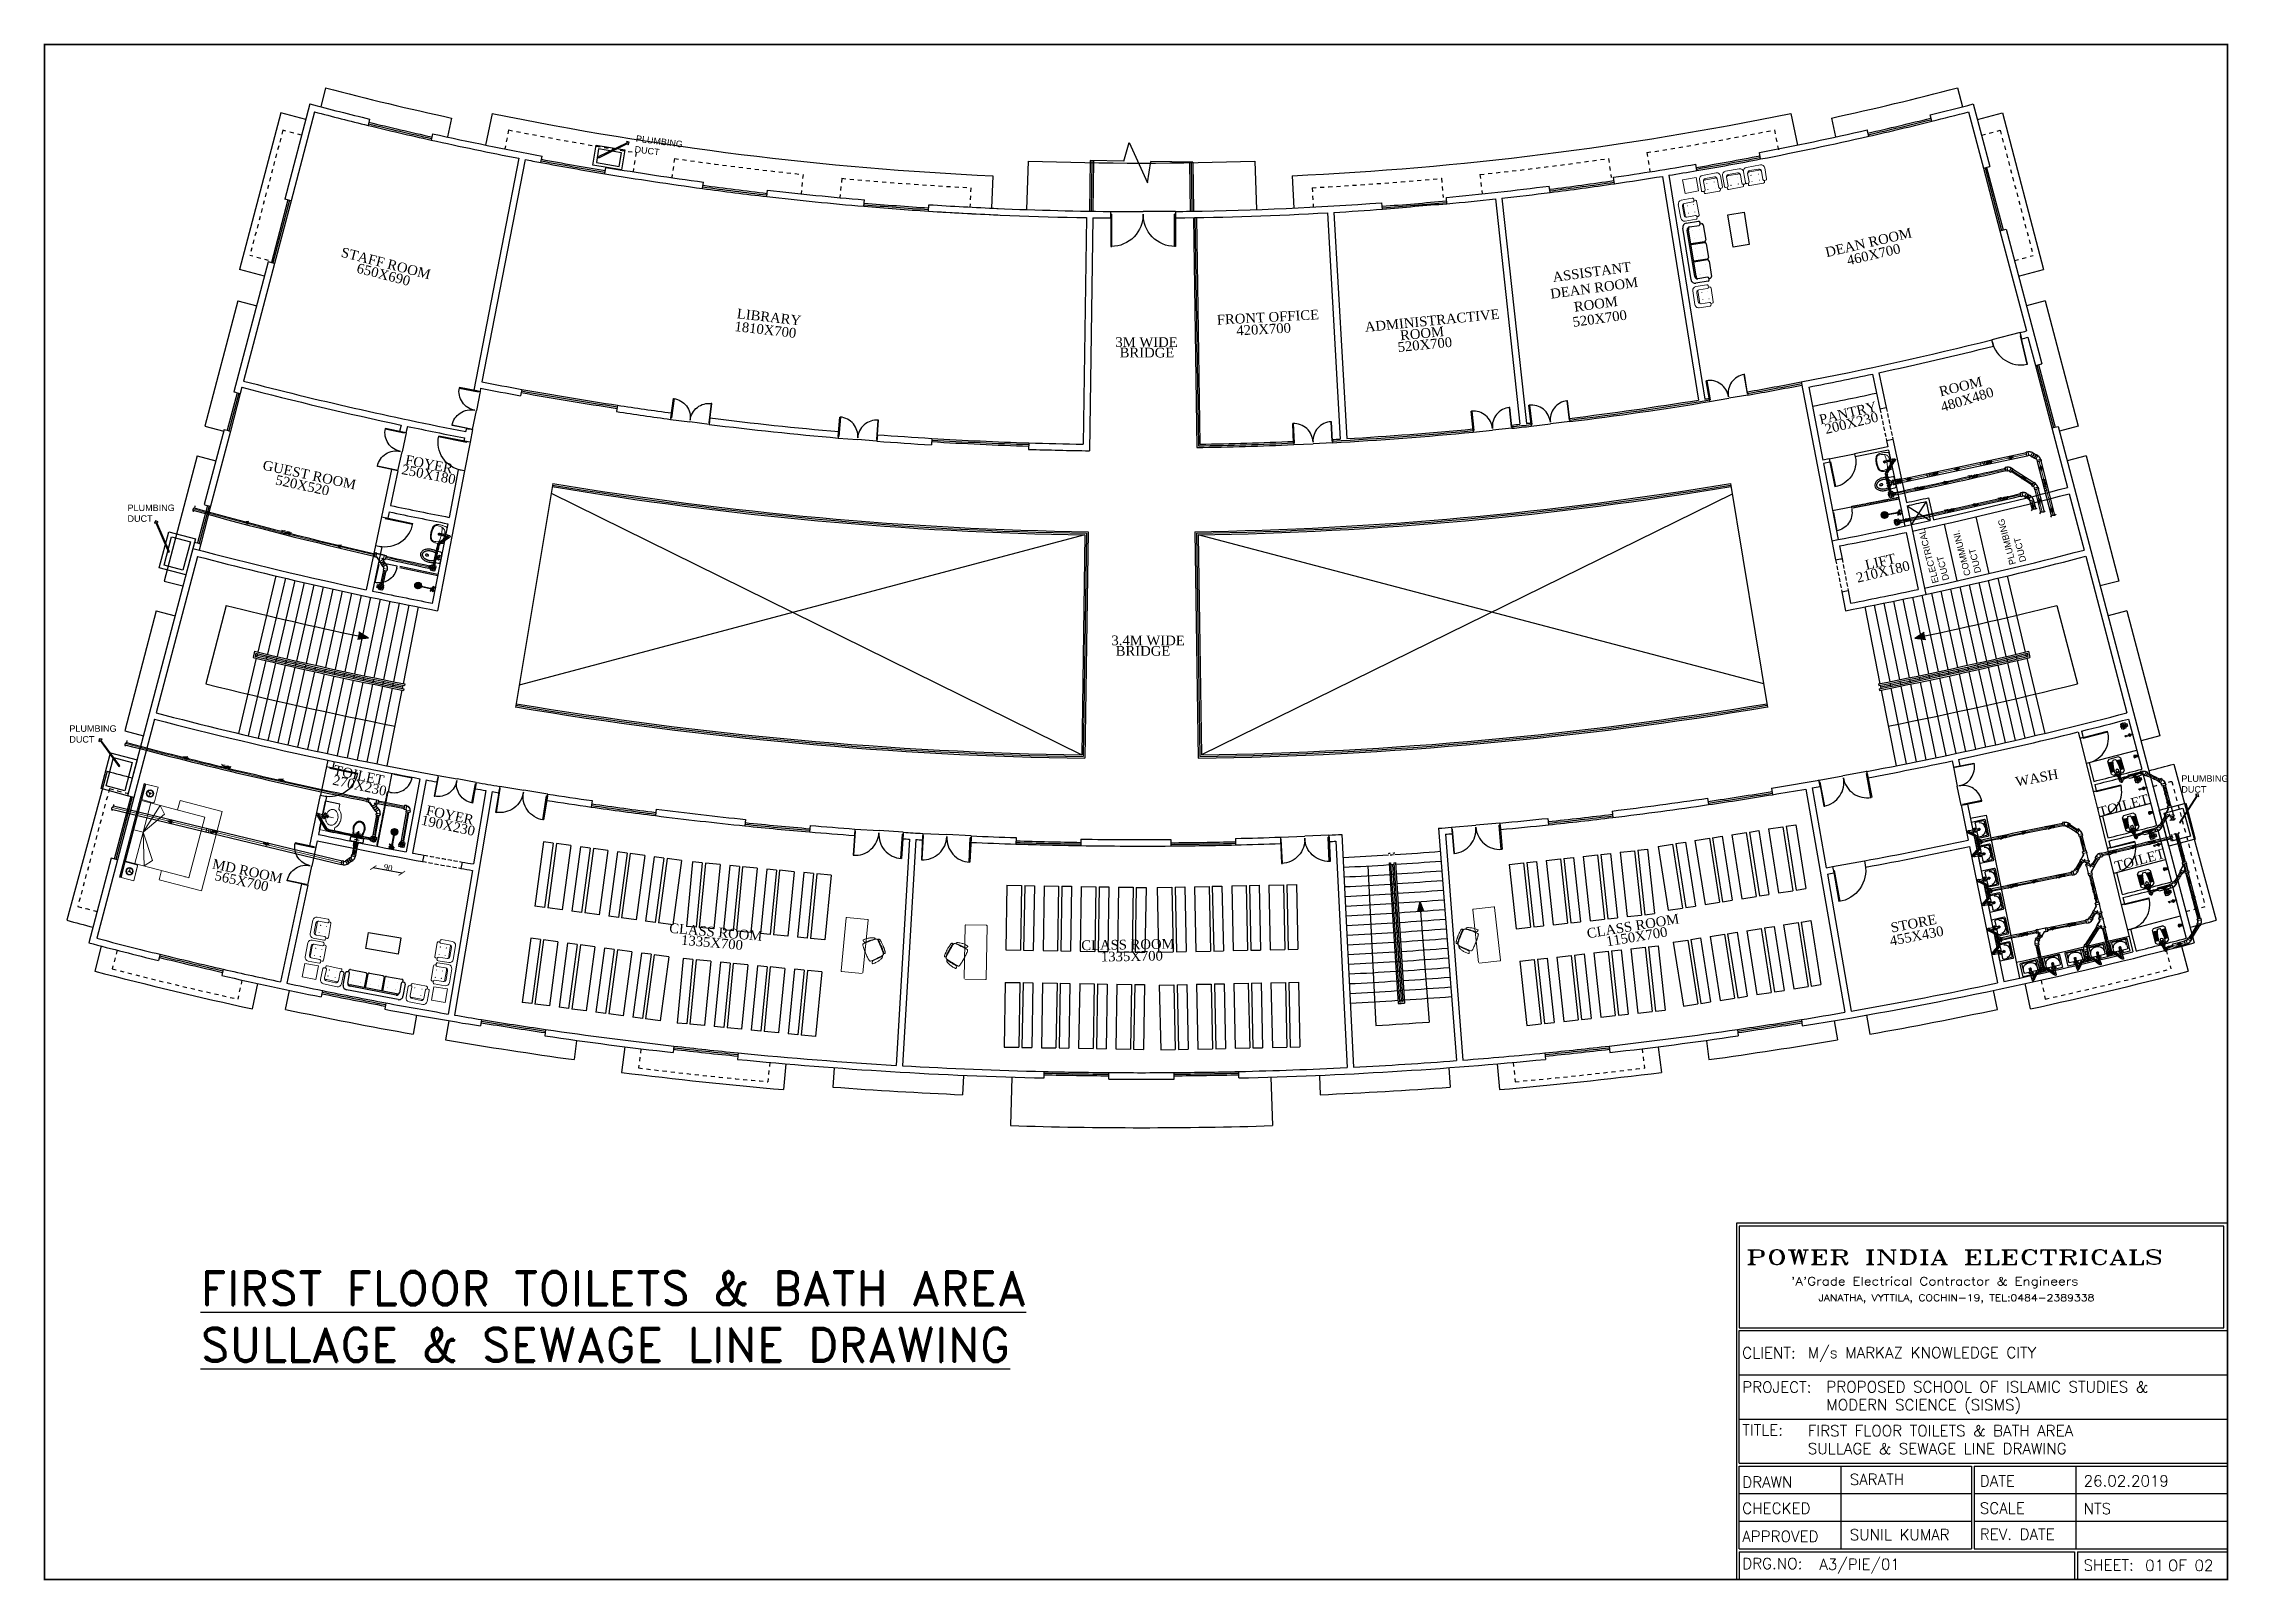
# Model space of a CAD drawing. Header units: metres. Extents: x 159409 to 239023, y 50504 to 95165.
# Drawn here: x 200061 to 206810, y 85110 to 89857 of the extents above; entities that cross this region are included whole.
import ezdxf
from ezdxf.enums import TextEntityAlignment as Align

# ---------------------------------------------------------------- set-up
doc = ezdxf.new("R2010")
doc.units = ezdxf.units.M
doc.header["$MEASUREMENT"] = 0
doc.header["$PDMODE"] = 66
for name, pattern in [('ACAD_ISO03W100', [30, 12, -18]), ('CENTER', [2, 1.25, -0.25, 0.25, -0.25]), ('CONTINU', [0]), ('DASHED', [0.1875, 0.125, -0.0625]), ('HIDDEN', [0.125, 0.0625, -0.0625]), ('HIDDEN2', [0.1875, 0.125, -0.0625])]:
    doc.linetypes.add(name, pattern=pattern)
for name, color, linetype, lineweight in [('_Annotations', 1, 'Continuous', 25), ('cad-block.com', 7, 'Continuous', 5), ('Dra_SOIL', 65, 'Continuous', 40), ('FURN', 8, 'Continuous', 5), ('RJ- ANGLEValve', 1, 'Continuous', 25), ('RJ- D - TEXT', 7, 'Continuous', 20), ('RJ- DRA- FLOOR TRAP', 8, 'Continuous', 30), ('RJ- DRA-SOIL PIPE', 12, 'Continuous', 30), ('RJ- DRA-WASTE PIPE', 130, 'Continuous', 30), ('RJ- WS- HOT WATER', 12, 'Continuous', 30), ('WS SLD RSHR', 121, 'Continuous', 25)]:
    doc.layers.add(name, color=color, linetype=linetype, lineweight=lineweight)
for name, color, linetype in [('A-GREEN', 80, 'Continuous'), ('A-TEXT', 3, 'Continuous'), ('BRASS', 1, 'Continuous'), ('CON', 2, 'Continuous'), ('LINE2', 2, 'Continuous'), ('PIPE', 4, 'Continuous'), ('SANTEH', 7, 'Continuous'), ('TEXT', 3, 'Continuous')]:
    doc.layers.add(name, color=color, linetype=linetype)
doc.layers.add('CL for PVC SWR - quick', color=7, linetype='CENTER', lineweight=5, true_color=0x955d63)
doc.styles.add('DIM', font='times.ttf', dxfattribs={"height": 0.3})
doc.styles.add('RJ', font='romans.shx')
doc.styles.add('ROMAND', font='ROMAND.shx')
doc.styles.add('ROMANT', font='romant', dxfattribs={"width": 0.8, "oblique": 1, "height": 3})
doc.styles.get("Standard").update_dxf_attribs({"font": 'times.ttf', "height": 18})
doc.styles.add('Standard 360', font='arial.ttf')
doc.dimstyles.get("Standard").update_dxf_attribs({"dimtxt": 0.4, "dimasz": 0.18, "dimexe": 0.18, "dimexo": 0.0625, "dimgap": 0.09, "dimtad": 0, "dimtih": 1, "dimtoh": 1, "dimdec": 4, "dimzin": 0, "dimdsep": 46, "dimtxsty": 'Standard', "dimcen": 0.09, "dimadec": 0, "dimazin": 0, "dimtfac": 1, "dimtdec": 4, "dimtofl": 0, "dimtmove": 0, "dimatfit": 3, "dimfxl": 1, "dimtolj": 1, "dimtzin": 0, "dimarcsym": 0})

msp = doc.modelspace()

# ---------------------------------------------------------------- texts
at = {"color": 4, "style": 'ROMAND'}
for s, p in [('CLIENT:', (205307.928, 85795.211)), ('PROJECT:', (205307.928, 85689.521)), ('TITLE:', (205307.928, 85556.585)), ('DRAWN', (205307.928, 85395.984)), ('DATE', (206041.868, 85399.369)), ('CHECKED', (205307.928, 85314.919)), ('SCALE', (206041.868, 85315.468)), ('APPROVED', (205307.928, 85228.364)), ('REV. DATE', (206041.868, 85234.941)), ('DRG.NO:', (205307.928, 85144.279)), ('SHEET:', (206362.549, 85139.549))]:
    msp.add_text(s, height=34.1561, dxfattribs=at).set_placement(p)
at = {"color": 244, "style": 'ROMAND'}
for s, height, p in [('M/s MARKAZ KNOWLEDGE CITY', 34.15611, (205510.605, 85795.898)), ('PROPOSED SCHOOL OF ISLAMIC STUDIES &', 34.15611, (205567.911, 85690.168)), ('MODERN SCIENCE (SISMS)', 34.15611, (205567.911, 85634.976)), ('FIRST FLOOR TOILETS & BATH AREA ', 34.15611, (205510.605, 85554.502)), ('SULLAGE & SEWAGE LINE DRAWING  ', 34.15611, (205510.605, 85499.31)), ('SARATH', 34.1561, (205640.08, 85404.171)), ('26.02.2019', 34.1561, (206362.549, 85399.369)), ('NTS', 34.1561, (206362.549, 85313.979)), ('SUNIL KUMAR', 34.15611, (205640.08, 85233.39)), ('A3/PIE/01', 34.1561, (205546.21, 85141.931)), ('01', 34.1561, (206552.649, 85138.795)), (' OF 02', 34.1561, (206599.657, 85138.795))]:
    msp.add_text(s, height=height, dxfattribs=at).set_placement(p)
at = {"color": 232, "linetype": 'ByBlock', "insert": (200544.754, 86064.41), "char_height": 105, "attachment_point": 1}
msp.add_mtext_dynamic_manual_height_columns('{\\Fromand|c0;\\L\\C0;FIRST FLOOR TOILETS & BATH AREA \\PSULLAGE & SEWAGE LINE DRAWING }', width=4145.48349, gutter_width=12.5, heights=[0], dxfattribs=at)
at = {"layer": '_Annotations', "char_height": 8.45393, "attachment_point": 1, "style": 'Standard 360'}
for s, insert, rotation in [('{\\H2.3658x;PLUMBING \\PDUCT}', (201891.835, 89574.036, 0.447), 352.7223807), ('{\\H2.3658x;ELECTRICAL \\PDUCT}', (205896.085, 88187.525, 0.842), 104.7175682), ('{\\H2.3658x;COMMUNI.\\PDUCT}', (205995.01, 88210.633, 0.842), 104.7175682), ('{\\H2.3658x; \\PPLUMBING\\PDUCT}', (206101.928, 88236.148, 0.842), 104.7175682)]:
    msp.add_mtext(s, dxfattribs=dict(at, insert=insert, rotation=rotation))
for insert in [(200319.672, 88432.834, 1.684), (200140.057, 87750.845, 1.684), (206664.441, 87596.303, 0.842)]:
    msp.add_mtext('{\\H2.3658x;PLUMBING \\PDUCT}', dxfattribs=dict(at, insert=insert))
at = {"layer": 'A-TEXT'}
for s, rotation, p in [('WASH', 11.0715245, (206218.2, 87588.456, 0.421)), ('TOILET', 15.3586254, (206486.018, 87503.222, 1.697)), ('TOILET', 15.3586254, (206535.627, 87335.418, 0.838)), ('455X430', 11.0715245, (205846.614, 87100.463, 0.421)), ('STORE', 11.0715245, (205837.465, 87138.852, 0.421))]:
    msp.add_text(s, height=30, rotation=rotation, dxfattribs=at).set_placement(p, align=Align.MIDDLE)
at = {"layer": 'RJ- D - TEXT', "lineweight": 20, "style": 'RJ', "width": 0.9}
for s, rotation, p in [('110%%CW', 11.2550948, (206041.326, 88552.598, 0.842)), ('50%%CW', 102.7240927, (205766.464, 88489.394, 0)), ('75%%CW', 11.2550948, (205840.826, 88474.609, 0)), ('110%%CW', 11.2550948, (205875.661, 88517.377, 0.842)), ('75%%CW', 11.2550948, (206006.189, 88511.246, 0.421)), ('110%%CW', 104.4503819, (206254.677, 88474.175, 0)), ('75%%CW', 11.2550948, (205932.751, 88405.874, 0)), ('75%%CW', 11.2550948, (206098.114, 88442.511, 0.421)), ('75%%CW', 347.8343911, (200792.389, 88344.554, 0.421)), ('75%%CW', 347.8343911, (200606.054, 87620.87, 1.11)), ('110%%CW', 104.7285007, (206627.192, 87522.982, -0.017)), ('110%%CW', 347.8343911, (200558.414, 87423.426, 0.842)), ('75%%CW', 11.2550948, (206095.682, 87397.158, 1.273)), ('75%%CW', 11.2550948, (206243.738, 87427.893, 1.273)), ('75%%CW', 13.5740508, (206434.528, 87349.472, 1.282)), ('75%%CW', 13.5740508, (206555.198, 87379.707, 1.282)), ('110%%CW', 104.7285007, (206678.014, 87330.013, -0.017)), ('75%%CW', 11.2550948, (206275.899, 87277.302, 1.278)), ('75%%CW', 104.7285007, (206402.019, 87235.61, 0)), ('75%%CW', 11.2550948, (206127.843, 87246.567, 1.278)), ('110%%CW', 104.7285007, (206711.728, 87202.001, -0.017)), ('75%%CW', 11.2550948, (206308.025, 87126.703, 1.283)), ('75%%CW', 11.2550948, (206159.969, 87095.969, 1.283))]:
    msp.add_text(s, height=10, rotation=rotation, dxfattribs=at).set_placement(p)
at = {"layer": 'TEXT', "lineweight": -2, "ltscale": 2, "char_height": 30, "style": 'DIM'}
for s, insert, width, attachment_point, rotation in [('{\\C3;DEAN ROOM}', (205568.6, 89196.494, 0.421), 720.44194, 7, 13.1387706), ('{\\C3;STAFF ROOM}', (200976.955, 89198.687, 0.842), 355.21968, 7, 345.5783719), ('{\\C3;460X700}', (205635.187, 89171.371, 0.421), 355.21968, 7, 13.1387706), ('{\\C3;650X690}', (201025.239, 89149.684, 0.842), 355.21968, 7, 345.5783719), ('\\pi58.962;{\\C3;ASSISTANT \\P\\pi44.946;DEAN ROOM \\P\\pi112;ROOM}', (204679.459, 89012.639, 1.263), 355.21968, 7, 7.7972711), ('{\\C3;LIBRARY}', (202200.958, 89008.478, 0.842), 355.21968, 7, 353.5027627), ('{\\C3;FRONT OFFICE}', (203685.792, 88988.084, 2.948), 355.21968, 7, 3.0446598), ('{\\C3;ADMINISTRACTIVE}', (204143.711, 88965.319, 1.263), 355.21968, 7, 5.6454785), ('{\\C3;520X700}', (204786.283, 88981.188, 1.263), 355.21968, 7, 7.7972711), ('{\\C3;1810X700}', (202193.715, 88968.638, 0.842), 355.21968, 7, 353.5027627), ('{\\C3;3M WIDE }', (203371.541, 88919.171, 1.263), 355.21968, 7, 359.9850569), ('{\\C3;420X700}', (203746.006, 88954.835, 2.948), 355.21968, 7, 3.0446598), ('{\\C3;520X700}', (204245.09, 88903.534, 1.263), 355.21968, 7, 5.6454785), ('{\\C3;ROOM}', (204252.663, 88939.768, 1.263), 355.21968, 7, 5.6454785), ('{\\C3;BRIDGE}', (203384.682, 88886.95, 1.263), 355.21968, 7, 359.9850569), ('{\\C3; ROOM}', (205909.619, 88763.591, 0.421), 720.44194, 7, 13.9766263), ('{\\C3;PANTRY}', (205549.844, 88680.093, 0.421), 355.21968, 7, 13.6271419), ('{\\C3;480X480}', (205926.384, 88718.466, 0.421), 355.21968, 7, 16.8546536), ('{\\C3;200X230}', (205567.01, 88650.243, 0.421), 355.21968, 7, 13.6271419), ('{\\C3;GUEST ROOM}', (200735.173, 88540.592, 0.421), 355.21968, 7, 347.7979892), ('{\\C3;250X180}', (201164.471, 88527.084, 0.842), 355.21968, 7, 348.8870796), ('{\\C3;FOYER}', (201175.598, 88556.792, 0.842), 355.21968, 7, 348.8870796), ('{\\C3;520X520}', (200774.467, 88495.097, 0.421), 355.21968, 7, 347.7979892), ('{\\C3;LIFT}', (205691.43, 88230.778, 0.842), 355.21968, 7, 13.474073), ('{\\C3;210X180}', (205664.407, 88190.989, 0.842), 355.21968, 7, 13.474073), ('{\\C3;3.4M WIDE }', (203359.291, 87997.583, 1.263), 355.21968, 7, 359.9850569), ('{\\C3;BRIDGE}', (203372.433, 87965.362, 1.263), 355.21968, 7, 359.9850569), ('{\\C3;TOILET}', (200953.521, 87598.738, 0.421), 355.21968, 7, 347.7979892), ('{\\C3;270X230}', (200951.281, 87567.805, 0.421), 355.21968, 7, 347.7979892), ('{\\C3;190X230}', (201224.567, 87444.083, 0.421), 355.21968, 7, 347.7979892), ('{\\C3;FOYER}', (201239.841, 87474.515, 0.421), 355.21968, 7, 347.7979892), ('{\\C3;      MD ROOM}', (200513.176, 87323.419, 0.421), 355.21968, 7, 347.7979892), ('{\\C3;565X700}', (200586.584, 87272.682, 0.421), 355.21968, 7, 347.7979892), ('{\\C3;CLASS ROOM}', (202279.337, 87084.111, -1535687.773), 355.21968, 9, 354.89568), ('{\\C3;CLASS ROOM}', (205115.205, 87139.166, -1535687.773), 355.21968, 9, 9.3364706), ('{\\C3;1150X700}', (205078.928, 87098.622, -1535687.773), 355.21968, 9, 9.3364706), ('{\\C3;1335X700}', (202219.438, 87056.09, -1535687.773), 355.21968, 9, 354.89568), ('{\\C3;CLASS ROOM}', (203554.682, 87060.765, -1535687.773), 355.21968, 9, 0.9843462), ('{\\C3;1335X700}', (203518.494, 87023.956, -1535687.773), 355.21968, 9, 0.9843462)]:
    msp.add_mtext(s, dxfattribs=dict(at, insert=insert, width=width, attachment_point=attachment_point, rotation=rotation))

# ---------------------------------------------------------------- blocks, each defined once
blk = doc.blocks.new('fgds')
at = {"color": 253, "ltscale": 8}
for p, q in [((-348.363, -122.88), (-346.363, -122.88)), ((-348.363, -122.88), (-348.363, -123.33)), ((-348.363, -123.33), (-346.363, -123.33)), ((-348.363, -123.43), (-346.363, -123.43)), ((-348.363, -123.43), (-348.363, -123.73)), ((-346.363, -122.88), (-346.363, -123.33)), ((-346.363, -123.43), (-346.363, -123.73)), ((-348.363, -123.73), (-346.363, -123.73))]:
    blk.add_line(p, q, dxfattribs=at)
blk = doc.blocks.new('rser')
at = {"color": 2}
for p in [(-0.986, 6.93, 9945.752), (-0.986, 5.78, 9945.752), (-0.986, 4.63, 9945.752), (-0.986, 3.48, 9945.752)]:
    blk.add_blockref('fgds', p, dxfattribs=at)
blk = doc.blocks.new('A$C16F118AB')
for points in [[(0.37, 0.768), (0.37, 0.768), (0.374, 0.77), (0.374, 0.774), (0.372, 0.778), (0.364, 0.785), (0.354, 0.791), (0.344, 0.795), (0.333, 0.799), (0.321, 0.801), (0.307, 0.801), (0.283, 0.797), (0.248, 0.791), (0.205, 0.783), (0.181, 0.776), (0.156, 0.77), (0.132, 0.762), (0.106, 0.752), (0.081, 0.74), (0.057, 0.728), (0.032, 0.714), (0.008, 0.697), (0, 0.691), (0, 0.683), (0.006, 0.671), (0.018, 0.659), (0.035, 0.646), (0.049, 0.64), (0.063, 0.636), (0.075, 0.638), (0.096, 0.648), (0.116, 0.659), (0.136, 0.669), (0.156, 0.679), (0.179, 0.689), (0.199, 0.699), (0.222, 0.709), (0.244, 0.72), (0.287, 0.738), (0.321, 0.752), (0.35, 0.762), (0.37, 0.768)], [(0.565, 0.547), (0.565, 0.547), (0.559, 0.559), (0.553, 0.573), (0.545, 0.585), (0.539, 0.598), (0.53, 0.612), (0.524, 0.624), (0.516, 0.636), (0.51, 0.648), (0.504, 0.661), (0.496, 0.675), (0.488, 0.687), (0.482, 0.699), (0.474, 0.712), (0.465, 0.724), (0.457, 0.736), (0.449, 0.748), (0.439, 0.758), (0.429, 0.764), (0.417, 0.768), (0.402, 0.766), (0.354, 0.748), (0.303, 0.728), (0.256, 0.707), (0.207, 0.685), (0.159, 0.661), (0.112, 0.638), (0.065, 0.614), (0.02, 0.588), (0.012, 0.579), (0.006, 0.569), (0.006, 0.555), (0.01, 0.539), (0.014, 0.526), (0.02, 0.512), (0.024, 0.498), (0.03, 0.484), (0.037, 0.472), (0.043, 0.457), (0.049, 0.443), (0.055, 0.429), (0.063, 0.415), (0.069, 0.4), (0.077, 0.384), (0.085, 0.37), (0.093, 0.354), (0.1, 0.339), (0.108, 0.323), (0.116, 0.309), (0.134, 0.276), (0.15, 0.246), (0.167, 0.215), (0.183, 0.187), (0.199, 0.161), (0.215, 0.136), (0.232, 0.114), (0.246, 0.091), (0.256, 0.081), (0.268, 0.075), (0.28, 0.073), (0.291, 0.075), (0.339, 0.1), (0.386, 0.124), (0.433, 0.15), (0.48, 0.177), (0.524, 0.203), (0.567, 0.232), (0.61, 0.262), (0.652, 0.291), (0.663, 0.301), (0.667, 0.311), (0.667, 0.323), (0.663, 0.337), (0.654, 0.362), (0.644, 0.386), (0.634, 0.411), (0.622, 0.437), (0.61, 0.464), (0.596, 0.492), (0.581, 0.518), (0.565, 0.547)], [(0.634, 0.585), (0.634, 0.585), (0.624, 0.602), (0.614, 0.62), (0.602, 0.64), (0.587, 0.661), (0.573, 0.683), (0.557, 0.707), (0.541, 0.732), (0.524, 0.758), (0.516, 0.766), (0.508, 0.77), (0.496, 0.774), (0.484, 0.774), (0.474, 0.772), (0.467, 0.766), (0.465, 0.76), (0.469, 0.752), (0.476, 0.74), (0.484, 0.728), (0.49, 0.716), (0.498, 0.703), (0.506, 0.691), (0.512, 0.679), (0.52, 0.667), (0.526, 0.655), (0.534, 0.642), (0.541, 0.63), (0.549, 0.618), (0.555, 0.606), (0.563, 0.594), (0.569, 0.581), (0.575, 0.569), (0.581, 0.557), (0.587, 0.545), (0.596, 0.533), (0.602, 0.52), (0.608, 0.508), (0.614, 0.496), (0.62, 0.484), (0.626, 0.47), (0.632, 0.457), (0.638, 0.445), (0.642, 0.433), (0.648, 0.419), (0.654, 0.407), (0.661, 0.392), (0.667, 0.38), (0.673, 0.366), (0.679, 0.354), (0.685, 0.348), (0.691, 0.346), (0.699, 0.348), (0.707, 0.354), (0.715, 0.364), (0.717, 0.376), (0.72, 0.386), (0.717, 0.396), (0.711, 0.411), (0.705, 0.427), (0.699, 0.441), (0.693, 0.453), (0.687, 0.468), (0.683, 0.48), (0.677, 0.492), (0.673, 0.502), (0.669, 0.512), (0.663, 0.524), (0.658, 0.535), (0.652, 0.545), (0.648, 0.555), (0.642, 0.565), (0.638, 0.575), (0.634, 0.585)], [(0.638, 0.262), (0.63, 0.256), (0.622, 0.248), (0.612, 0.24), (0.598, 0.23), (0.583, 0.22), (0.567, 0.209), (0.549, 0.197), (0.528, 0.185), (0.508, 0.173), (0.488, 0.159), (0.465, 0.146), (0.445, 0.134), (0.425, 0.124), (0.404, 0.112), (0.386, 0.102), (0.366, 0.091), (0.356, 0.081), (0.35, 0.069), (0.346, 0.053), (0.346, 0.033), (0.35, 0.016), (0.356, 0.004), (0.366, 0), (0.376, 0.002), (0.402, 0.014), (0.427, 0.026), (0.451, 0.041), (0.476, 0.055), (0.498, 0.069), (0.518, 0.083), (0.539, 0.1), (0.557, 0.116), (0.573, 0.132), (0.589, 0.148), (0.602, 0.161), (0.614, 0.173), (0.624, 0.183), (0.63, 0.191), (0.636, 0.197), (0.638, 0.203), (0.642, 0.213), (0.644, 0.226), (0.646, 0.238), (0.646, 0.248), (0.646, 0.256), (0.644, 0.262), (0.64, 0.264), (0.638, 0.262)]]:
    blk.add_lwpolyline(points)
blk = doc.blocks.new('vgfsdr')
at = {"layer": 'FURN'}
for p, q in [((-348.738, -114.483, 9945.752), (-348.739, -114.492, 9945.752)), ((-348.739, -114.492, 9945.752), (-348.665, -115.127, 9945.752)), ((-348.735, -114.477, 9945.752), (-348.738, -114.483, 9945.752)), ((-348.729, -114.472, 9945.752), (-348.735, -114.477, 9945.752)), ((-348.721, -114.469, 9945.752), (-348.729, -114.472, 9945.752)), ((-347.094, -114.279, 9945.752), (-348.721, -114.469, 9945.752)), ((-346.997, -114.933, 9945.752), (-347.071, -114.297, 9945.752)), ((-348.662, -115.135, 9945.752), (-348.665, -115.127, 9945.752)), ((-348.657, -115.14, 9945.752), (-348.662, -115.135, 9945.752)), ((-348.651, -115.144, 9945.752), (-348.657, -115.14, 9945.752)), ((-348.643, -115.145, 9945.752), (-348.651, -115.144, 9945.752)), ((-347.015, -114.955, 9945.752), (-348.643, -115.145, 9945.752)), ((-347.015, -114.955, 9945.752), (-347.007, -114.952, 9945.752)), ((-347.007, -114.952, 9945.752), (-347.002, -114.948, 9945.752)), ((-347.002, -114.948, 9945.752), (-346.998, -114.941, 9945.752)), ((-346.998, -114.941, 9945.752), (-346.997, -114.933, 9945.752))]:
    blk.add_line(p, q, dxfattribs=at)
blk = doc.blocks.new('556w45')
at = {"color": 2}
blk.add_blockref('vgfsdr', (-0.017, 0.143), dxfattribs=at)
at = {"color": 2, "rotation": 6.647952394738431}
for p in [(-13.293, 40.23), (-16.273, 39.882)]:
    blk.add_blockref('rser', p, dxfattribs=at)
at = {"layer": 'FURN', "rotation": 96.64795239473506}
blk.add_blockref('A$C16F118AB', (-347.408, -114.267, 9945.752), dxfattribs=at)
blk = doc.blocks.new('RYTRTRTRTRT')
at = {"color": 8}
for p, q in [((42.518, 61.153), (42.518, 61.753)), ((42.518, 61.753), (42.538, 61.753)), ((42.538, 61.753), (42.538, 61.153)), ((43.718, 61.753), (43.698, 61.753)), ((43.698, 61.753), (43.698, 61.153)), ((43.718, 61.153), (43.718, 61.753)), ((42.518, 61.153), (42.538, 61.153)), ((42.518, 61.103), (43.118, 61.103)), ((43.718, 61.103), (43.118, 61.103)), ((43.718, 61.153), (43.698, 61.153))]:
    blk.add_line(p, q, dxfattribs=at)
for centre, start, end in [((42.528, 61.163), 359.0371, 90), ((43.708, 61.163), 90, 180.9629)]:
    blk.add_arc(centre, 0.59, start, end, dxfattribs=at)
blk = doc.blocks.new('TRTH')
at = {"color": 42, "ltscale": 8}
for p, q in [((-589.839, -68.759), (-589.839, -67.98)), ((-589.819, -68.759), (-589.819, -67.979)), ((-589.839, -68.759), (-589.819, -68.759)), ((-589.839, -68.859), (-589.039, -68.859))]:
    blk.add_line(p, q, dxfattribs=at)
blk.add_arc((-589.819, -68.759), 0.78, 0, 91.4693, dxfattribs=at)
blk = doc.blocks.new('FEGREGRE')
at = {"color": 20, "ltscale": 10}
for p, q in [((350756.9, 114115.5, 0.8), (350736.8, 114038.1, 0.4)), ((357183.6, 114115.5, 0.8), (357203.7, 114038.1, 0.4)), ((351223.4, 113921.6, 0.4), (351240.1, 113999.7, 0.4)), ((356717.1, 113921.6, 0.4), (356700.3, 113999.7, 0.4)), ((351325.4, 113920.2, 0.4), (351337.9, 113978.8, 0.4)), ((356615.1, 113920.1, 0.4), (356602.6, 113978.8, 0.4)), ((351730.7, 113902.5, 0.4), (351720.2, 113843.4, 0.4)), ((351830.1, 113885.1, 0.4), (351820, 113826.1, 0.4)), ((356110.4, 113885.1, 0.4), (356120.5, 113826, 0.4)), ((356209.8, 113902.5, 0.4), (356220.3, 113843.4, 0.4)), ((352225.2, 113822.9, 0.4), (352217.2, 113764.9, 0.4)), ((352374.1, 113803.9, 0.4), (352364.2, 113725.4, 0.4)), ((355566.4, 113803.8, 0.4), (355576.3, 113725.3, 0.4)), ((355715.3, 113822.9, 0.4), (355723.3, 113764.9, 0.4)), ((352871.5, 113752, 0.4), (352864.6, 113672.2, 0.4)), ((353021, 113739.9, 0.4), (353016.5, 113680.1, 0.4)), ((354919.5, 113739.9, 0.4), (354923.9, 113680.1, 0.4)), ((355069, 113751.9, 0.4), (355075.9, 113672.2, 0.4)), ((353420.2, 113714.9, 0.4), (353417.8, 113656.5, 0.4)), ((353570.2, 113710.8, 0.8), (353565.5, 113560.9, 0.8)), ((354370.2, 113710.8, 0.8), (354374.9, 113560.9, 0.8)), ((354520.2, 113714.9, 0.4), (354522.7, 113656.5, 0.4))]:
    blk.add_line(p, q, dxfattribs=at)
for centre, radius, start, end in [((353970.3, 126473.1, 0.4), 12848.5, 255.42413, 257.65571), ((353970.4, 126473.1, 0.4), 12848.5, 282.34342, 284.575), ((353970.3, 126473.1, 0.4), 12828.5, 258.10192, 259.8983), ((353970.4, 126473.1, 0.4), 12828.5, 280.10083, 281.89721), ((353970.3, 126473.1, 0.4), 12828.5, 260.35055, 262.14575), ((353970.3, 126473.1, 0.4), 12828.5, 277.85338, 279.64858), ((353970.3, 126473.1, 0.4), 12848.5, 262.81881, 265.06302), ((353970.3, 126473.1, 0.4), 12848.5, 274.9361, 277.18032), ((353970.3, 126473.1, 0.4), 12828.5, 265.73613, 267.53133), ((353970.3, 126473.1, 0.4), 12828.5, 272.46779, 274.263), ((353970.4, 126424.6, 0.8), 12870, 268.1974, 271.80135)]:
    blk.add_arc(centre, radius, start, end, dxfattribs=at)
blk = doc.blocks.new('GA')
at = {"color": 1, "ltscale": 10}
for p, q in [((379732.1, 13643.8), (379730.1, 13643.8)), ((379730.1, 13643.8), (379730.1, 13553.8)), ((379732.1, 13553.8), (379732.1, 13643.8)), ((379730.1, 13553.8), (379732.1, 13553.8))]:
    blk.add_line(p, q, dxfattribs=at)
blk.add_arc((379730.1, 13553.8), 90, 0, 88.72666, dxfattribs=at)
blk = doc.blocks.new('SH')
at = {"color": 1, "ltscale": 10}
blk.add_line((379669.2, 13678.6), (379759.2, 13680.7), dxfattribs=at)
at = {"color": 1}
blk.add_blockref('GA', (-61, 134.9), dxfattribs=at)
blk = doc.blocks.new('erewrewgregre')
for p, q in [((1543.251, -964.41), (1543.251, -964.917)), ((1544.265, -964.41), (1543.251, -964.41)), ((1544.265, -964.917), (1544.265, -964.41)), ((1543.251, -964.917), (1544.265, -964.917))]:
    blk.add_line(p, q)
blk = doc.blocks.new('frgre')
at = {"layer": 'FURN'}
for p, q in [((-1218.604, -2440.471), (-1218.604, -2440.888)), ((-1218.188, -2440.471), (-1218.604, -2440.471)), ((-1218.604, -2440.888), (-1218.188, -2440.888)), ((-1218.188, -2440.888), (-1218.188, -2440.471))]:
    blk.add_line(p, q, dxfattribs=at)
blk = doc.blocks.new('fregtr')
at = {"layer": 'FURN'}
for p, q in [((-1209.949, -2453.172), (-1209.949, -2453.509)), ((-1209.874, -2453.547), (-1209.911, -2453.547)), ((-1209.874, -2453.547), (-1209.911, -2453.547)), ((-1209.874, -2453.547), (-1209.874, -2453.584)), ((-1209.874, -2453.547), (-1209.874, -2453.584)), ((-1209.411, -2453.059), (-1209.836, -2453.059)), ((-1209.411, -2453.059), (-1209.836, -2453.059)), ((-1209.836, -2453.247), (-1209.836, -2453.509)), ((-1209.836, -2453.247), (-1209.836, -2453.509)), ((-1209.486, -2453.172), (-1209.761, -2453.172)), ((-1209.486, -2453.172), (-1209.761, -2453.172)), ((-1209.486, -2453.209), (-1209.761, -2453.209)), ((-1209.486, -2453.209), (-1209.761, -2453.209)), ((-1209.411, -2453.509), (-1209.411, -2453.247)), ((-1209.411, -2453.509), (-1209.411, -2453.247)), ((-1209.336, -2453.547), (-1209.374, -2453.547)), ((-1209.374, -2453.547), (-1209.374, -2453.584)), ((-1209.374, -2453.547), (-1209.374, -2453.584)), ((-1209.336, -2453.547), (-1209.374, -2453.547)), ((-1209.299, -2453.509), (-1209.299, -2453.172)), ((-1209.299, -2453.509), (-1209.299, -2453.172)), ((-1209.836, -2453.622), (-1209.411, -2453.622)), ((-1209.836, -2453.622), (-1209.411, -2453.622))]:
    blk.add_line(p, q, dxfattribs=at)
for centre, radius, start, end in [((-1209.836, -2453.172), 0.112, 90, 180), ((-1209.836, -2453.172), 0.112, 90, 180), ((-1209.911, -2453.509), 0.0375, 180, 270), ((-1209.911, -2453.509), 0.0375, 180, 270), ((-1209.874, -2453.509), 0.0375, 270, 0), ((-1209.874, -2453.509), 0.0375, 270, 0), ((-1209.761, -2453.247), 0.075, 90, 180), ((-1209.761, -2453.247), 0.075, 90, 180), ((-1209.782, -2453.262), 0.0561, 68.22059, 164.90951), ((-1209.782, -2453.262), 0.0561, 68.22059, 164.90951), ((-1209.724, -2453.322), 0.00281, 0, 180), ((-1209.724, -2453.322), 0.00281, 0, 180), ((-1209.724, -2453.322), 0.00281, 180, 0), ((-1209.724, -2453.322), 0.00281, 180, 0), ((-1209.724, -2453.509), 0.00281, 0, 180), ((-1209.724, -2453.509), 0.00281, 0, 180), ((-1209.724, -2453.509), 0.00281, 180, 0), ((-1209.724, -2453.509), 0.00281, 180, 0), ((-1209.499, -2453.322), 0.00281, 0, 180), ((-1209.499, -2453.322), 0.00281, 0, 180), ((-1209.499, -2453.322), 0.00281, 180, 0), ((-1209.499, -2453.322), 0.00281, 180, 0), ((-1209.499, -2453.509), 0.00281, 0, 180), ((-1209.499, -2453.509), 0.00281, 0, 180), ((-1209.499, -2453.509), 0.00281, 180, 0), ((-1209.499, -2453.509), 0.00281, 180, 0), ((-1209.486, -2453.247), 0.075, 0, 90), ((-1209.486, -2453.247), 0.075, 0, 90), ((-1209.466, -2453.262), 0.0561, 15.09049, 111.77941), ((-1209.466, -2453.262), 0.0561, 15.09049, 111.77941), ((-1209.411, -2453.172), 0.112, 0, 90), ((-1209.411, -2453.172), 0.112, 0, 90), ((-1209.374, -2453.509), 0.0375, 180, 270), ((-1209.374, -2453.509), 0.0375, 180, 270), ((-1209.336, -2453.509), 0.0375, 270, 0), ((-1209.336, -2453.509), 0.0375, 270, 0), ((-1209.836, -2453.584), 0.0375, 180, 270), ((-1209.836, -2453.584), 0.0375, 180, 270), ((-1209.411, -2453.584), 0.0375, 270, 0), ((-1209.411, -2453.584), 0.0375, 270, 0)]:
    blk.add_arc(centre, radius, start, end, dxfattribs=at)
blk = doc.blocks.new('REGREHTR')
at = {"layer": 'FURN'}
for p, q in [((-1332.745, -2479.595), (-1332.745, -2479.932)), ((-1332.745, -2479.595), (-1332.745, -2479.932)), ((-1332.707, -2479.557), (-1332.67, -2479.557)), ((-1332.707, -2479.557), (-1332.67, -2479.557)), ((-1332.67, -2479.557), (-1332.67, -2479.52)), ((-1332.67, -2479.557), (-1332.67, -2479.52)), ((-1332.633, -2479.595), (-1332.633, -2479.857)), ((-1332.633, -2479.595), (-1332.633, -2479.857)), ((-1332.633, -2480.045), (-1332.208, -2480.045)), ((-1332.633, -2480.045), (-1332.208, -2480.045)), ((-1332.207, -2479.483), (-1332.632, -2479.482)), ((-1332.207, -2479.483), (-1332.632, -2479.482)), ((-1332.558, -2479.895), (-1332.283, -2479.895)), ((-1332.558, -2479.895), (-1332.283, -2479.895)), ((-1332.558, -2479.932), (-1332.283, -2479.933)), ((-1332.558, -2479.932), (-1332.283, -2479.933)), ((-1332.208, -2479.858), (-1332.208, -2479.595)), ((-1332.208, -2479.858), (-1332.208, -2479.595)), ((-1332.17, -2479.558), (-1332.17, -2479.52)), ((-1332.17, -2479.558), (-1332.17, -2479.52)), ((-1332.17, -2479.558), (-1332.132, -2479.558)), ((-1332.17, -2479.558), (-1332.132, -2479.558)), ((-1332.095, -2479.933), (-1332.095, -2479.596)), ((-1332.095, -2479.933), (-1332.095, -2479.596))]:
    blk.add_line(p, q, dxfattribs=at)
for centre, radius, start, end in [((-1332.708, -2479.595), 0.0375, 89.91934, 179.91934), ((-1332.708, -2479.595), 0.0375, 89.91934, 179.91934), ((-1332.633, -2479.932), 0.112, 179.91934, 269.91934), ((-1332.633, -2479.932), 0.112, 179.91934, 269.91934), ((-1332.632, -2479.52), 0.0375, 89.91934, 179.91934), ((-1332.632, -2479.52), 0.0375, 89.91934, 179.91934), ((-1332.67, -2479.595), 0.0375, 359.91934, 89.91934), ((-1332.67, -2479.595), 0.0375, 359.91934, 89.91934), ((-1332.558, -2479.857), 0.075, 179.91934, 269.91934), ((-1332.579, -2479.843), 0.0561, 195.00982, 291.69874), ((-1332.579, -2479.843), 0.0561, 195.00982, 291.69874), ((-1332.558, -2479.857), 0.075, 179.91934, 269.91934), ((-1332.545, -2479.595), 0.00281, 359.91934, 179.91934), ((-1332.545, -2479.595), 0.00281, 359.91934, 179.91934), ((-1332.545, -2479.595), 0.00281, 179.91934, 359.91934), ((-1332.545, -2479.595), 0.00281, 179.91934, 359.91934), ((-1332.545, -2479.782), 0.00281, 359.91934, 179.91934), ((-1332.545, -2479.782), 0.00281, 359.91934, 179.91934), ((-1332.545, -2479.782), 0.00281, 179.91934, 359.91934), ((-1332.545, -2479.782), 0.00281, 179.91934, 359.91934), ((-1332.32, -2479.595), 0.00281, 359.91934, 179.91934), ((-1332.32, -2479.595), 0.00281, 359.91934, 179.91934), ((-1332.32, -2479.595), 0.00281, 179.91934, 359.91934), ((-1332.32, -2479.595), 0.00281, 179.91934, 359.91934), ((-1332.32, -2479.783), 0.00281, 359.91934, 179.91934), ((-1332.32, -2479.783), 0.00281, 359.91934, 179.91934), ((-1332.32, -2479.783), 0.00281, 179.91934, 359.91934), ((-1332.32, -2479.783), 0.00281, 179.91934, 359.91934), ((-1332.283, -2479.858), 0.075, 269.91934, 359.91934), ((-1332.262, -2479.843), 0.0561, 248.13993, 344.82885), ((-1332.262, -2479.843), 0.0561, 248.13993, 344.82885), ((-1332.283, -2479.858), 0.075, 269.91934, 359.91934), ((-1332.17, -2479.595), 0.0375, 89.91934, 179.91934), ((-1332.17, -2479.595), 0.0375, 89.91934, 179.91934), ((-1332.208, -2479.933), 0.112, 269.91934, 359.91934), ((-1332.208, -2479.933), 0.112, 269.91934, 359.91934), ((-1332.207, -2479.52), 0.0375, 359.91934, 89.91934), ((-1332.207, -2479.52), 0.0375, 359.91934, 89.91934), ((-1332.133, -2479.596), 0.0375, 359.91934, 89.91934), ((-1332.133, -2479.596), 0.0375, 359.91934, 89.91934)]:
    blk.add_arc(centre, radius, start, end, dxfattribs=at)
blk = doc.blocks.new('S')
at = {"color": 8}
for p, q in [((-1517.398, 487.544), (-1517.398, 487.926)), ((-1517.398, 487.544), (-1517.398, 487.926)), ((-1517.313, 487.969), (-1517.356, 487.969)), ((-1517.313, 487.969), (-1517.356, 487.969)), ((-1517.313, 487.969), (-1517.313, 488.011)), ((-1517.313, 487.969), (-1517.313, 488.011)), ((-1517.271, 488.054), (-1516.789, 488.054)), ((-1517.271, 488.054), (-1516.789, 488.054)), ((-1517.271, 487.629), (-1517.271, 487.926)), ((-1517.271, 487.629), (-1517.271, 487.926)), ((-1515.656, 487.416), (-1517.271, 487.416)), ((-1515.656, 487.416), (-1517.271, 487.416)), ((-1515.741, 487.586), (-1517.186, 487.586)), ((-1515.741, 487.586), (-1517.186, 487.586)), ((-1515.741, 487.544), (-1517.186, 487.544)), ((-1515.741, 487.544), (-1517.186, 487.544)), ((-1516.718, 488.011), (-1516.747, 488.011)), ((-1516.718, 488.011), (-1516.747, 488.011)), ((-1516.747, 488.011), (-1516.747, 487.586)), ((-1516.747, 488.011), (-1516.747, 487.586)), ((-1516.718, 488.011), (-1516.718, 487.586)), ((-1516.718, 488.011), (-1516.718, 487.586)), ((-1516.676, 488.054), (-1516.251, 488.054)), ((-1516.676, 488.054), (-1516.251, 488.054)), ((-1516.208, 488.011), (-1516.208, 487.586)), ((-1516.208, 488.011), (-1516.208, 487.586)), ((-1516.18, 488.011), (-1516.207, 488.011)), ((-1516.18, 488.011), (-1516.207, 488.011)), ((-1516.18, 488.011), (-1516.18, 487.586)), ((-1516.18, 488.011), (-1516.18, 487.586)), ((-1516.138, 488.054), (-1515.656, 488.054)), ((-1516.138, 488.054), (-1515.656, 488.054)), ((-1515.656, 487.926), (-1515.656, 487.629)), ((-1515.656, 487.926), (-1515.656, 487.629)), ((-1515.613, 487.969), (-1515.613, 488.011)), ((-1515.613, 487.969), (-1515.613, 488.011)), ((-1515.571, 487.969), (-1515.613, 487.969)), ((-1515.571, 487.969), (-1515.613, 487.969)), ((-1515.528, 487.926), (-1515.528, 487.544)), ((-1515.528, 487.926), (-1515.528, 487.544))]:
    blk.add_line(p, q, dxfattribs=at)
at = {"color": 8, "const_width": 0.00637}
for points in [[(-1517.14, 487.926, 1), (-1517.147, 487.926, 1)], [(-1517.14, 487.926, 1), (-1517.147, 487.926, 1)], [(-1517.14, 487.714, 1), (-1517.147, 487.714, 1)], [(-1517.14, 487.714, 1), (-1517.147, 487.714, 1)], [(-1516.885, 487.926, 1), (-1516.892, 487.926, 1)], [(-1516.885, 487.926, 1), (-1516.892, 487.926, 1)], [(-1516.885, 487.714, 1), (-1516.892, 487.714, 1)], [(-1516.885, 487.714, 1), (-1516.892, 487.714, 1)], [(-1516.588, 487.926, 1), (-1516.594, 487.926, 1)], [(-1516.588, 487.926, 1), (-1516.594, 487.926, 1)], [(-1516.588, 487.714, 1), (-1516.594, 487.714, 1)], [(-1516.588, 487.714, 1), (-1516.594, 487.714, 1)], [(-1516.333, 487.926, 1), (-1516.339, 487.926, 1)], [(-1516.333, 487.926, 1), (-1516.339, 487.926, 1)], [(-1516.333, 487.714, 1), (-1516.339, 487.714, 1)], [(-1516.333, 487.714, 1), (-1516.339, 487.714, 1)], [(-1516.035, 487.926, 1), (-1516.042, 487.926, 1)], [(-1516.035, 487.926, 1), (-1516.042, 487.926, 1)], [(-1516.035, 487.714, 1), (-1516.042, 487.714, 1)], [(-1516.035, 487.714, 1), (-1516.042, 487.714, 1)], [(-1515.78, 487.926, 1), (-1515.787, 487.926, 1)], [(-1515.78, 487.926, 1), (-1515.787, 487.926, 1)], [(-1515.78, 487.714, 1), (-1515.787, 487.714, 1)], [(-1515.78, 487.714, 1), (-1515.787, 487.714, 1)]]:
    blk.add_lwpolyline(points, format="xyb", close=True, dxfattribs=at)
at = {"color": 8}
for centre, radius, start, end in [((-1517.356, 487.926), 0.0425, 90, 180), ((-1517.356, 487.926), 0.0425, 90, 180), ((-1517.271, 487.544), 0.128, 180, 270), ((-1517.271, 487.544), 0.128, 180, 270), ((-1517.271, 488.011), 0.0425, 90, 180), ((-1517.271, 488.011), 0.0425, 90, 180), ((-1517.313, 487.926), 0.0425, 0, 90), ((-1517.313, 487.926), 0.0425, 0, 90), ((-1517.186, 487.629), 0.085, 180, 270), ((-1517.209, 487.645), 0.0636, 195.09049, 291.77941), ((-1517.209, 487.645), 0.0636, 195.09049, 291.77941), ((-1517.186, 487.629), 0.085, 180, 270), ((-1516.789, 488.011), 0.0425, 0, 90), ((-1516.789, 488.011), 0.0425, 0, 90), ((-1516.676, 488.011), 0.0425, 90, 180), ((-1516.676, 488.011), 0.0425, 90, 180), ((-1516.251, 488.011), 0.0425, 0, 90), ((-1516.251, 488.011), 0.0425, 0, 90), ((-1516.138, 488.011), 0.0425, 90, 180), ((-1516.138, 488.011), 0.0425, 90, 180), ((-1515.741, 487.629), 0.085, 270, 0), ((-1515.717, 487.645), 0.0636, 248.22059, 344.90951), ((-1515.717, 487.645), 0.0636, 248.22059, 344.90951), ((-1515.741, 487.629), 0.085, 270, 0), ((-1515.656, 488.011), 0.0425, 0, 90), ((-1515.656, 488.011), 0.0425, 0, 90), ((-1515.613, 487.926), 0.0425, 90, 180), ((-1515.613, 487.926), 0.0425, 90, 180), ((-1515.656, 487.544), 0.128, 270, 0), ((-1515.656, 487.544), 0.128, 270, 0), ((-1515.571, 487.926), 0.0425, 0, 90), ((-1515.571, 487.926), 0.0425, 0, 90)]:
    blk.add_arc(centre, radius, start, end, dxfattribs=at)
blk = doc.blocks.new('A$C4DAE545B')
for p, q in [((0.525, 2.075), (2.465, 2.075)), ((0.525, 2.05), (0.525, 2.075)), ((0.525, 2.05), (0.525, 0.05)), ((2.465, 0.05), (2.465, 2.075)), ((0.525, 1.975), (0.525, 1.95)), ((0.525, 0.65), (0.75, 0.85)), ((0.75, 0.85), (1.525, 0.35)), ((2.24, 0.85), (1.525, 0.35)), ((2.465, 0.65), (2.24, 0.85)), ((0.47, 0.45), (0, 0.45)), ((0, 0.45), (0, 0.05)), ((0, 0.05), (0.5, 0.05)), ((2.99, 0.025), (0, 0.025)), ((0, 0.025), (0, 0)), ((0.239, 0.236), (0.194, 0.172)), ((0.243, 0.267), (0.211, 0.338)), ((0.268, 0.249), (0.346, 0.241)), ((0.5, 0.05), (0.5, 0.42)), ((1.525, 0.35), (0.525, 0.65)), ((1.525, 0.35), (0.525, 0.35)), ((0.525, 0.05), (2.465, 0.05)), ((1.525, 0.35), (2.465, 0.65)), ((1.525, 0.35), (2.465, 0.35)), ((1.525, 0.05), (1.525, 0.35)), ((1.532, 0.352), (1.531, 0.354)), ((1.557, 0.36), (1.55, 0.366)), ((2.49, 0.05), (2.49, 0.42)), ((2.99, 0.05), (2.49, 0.05)), ((2.99, 0.05), (2.49, 0.05)), ((2.52, 0.45), (2.99, 0.45)), ((2.722, 0.249), (2.644, 0.241)), ((2.747, 0.267), (2.779, 0.338)), ((2.751, 0.236), (2.796, 0.172)), ((2.99, 0.45), (2.99, 0.05)), ((2.99, 0.32), (2.99, 0.05)), ((2.99, 0), (2.99, 0.025)), ((2.99, 0.025), (2.99, 0)), ((0, 0), (2.99, 0))]:
    blk.add_line(p, q)
for points in [[(2.465, 1.203), (2.767, 1.203), (2.767, 2.556), (0.233, 2.556)], [(0.233, 2.556), (0.233, 1.203), (0.525, 1.203)], [(0, 0.45), (0.441, 0.45)]]:
    blk.add_lwpolyline(points)
for centre, radius in [((0.25, 0.25), 0.114), ((0.25, 0.25), 0.0962), ((0.25, 0.25), 0.018), ((2.74, 0.25), 0.114), ((2.74, 0.25), 0.0962), ((2.74, 0.25), 0.018)]:
    blk.add_circle(centre, radius)
for centre, start, end in [((0.47, 0.42), 0, 90), ((2.52, 0.42), 90, 180)]:
    blk.add_arc(centre, 0.03, start, end)
blk = doc.blocks.new('RRTTG')
at = {"color": 7, "ltscale": 10}
for p in [(153291.9, 120077.6), (153381.9, 120032.6)]:
    blk.add_line(p, (153291.9, 120032.6), dxfattribs=at)
at = {"layer": 'FURN', "color": 7}
for p, q in [((153307.8, 120077.6), (153291.9, 120077.6)), ((153336.9, 120042.5), (153336.9, 120067.2)), ((153381.9, 120077.6), (153366, 120077.6)), ((153381.9, 120077.6), (153381.9, 120032.6)), ((153326.2, 120039), (153332.5, 120039)), ((153329.7, 120035.7), (153329.7, 120042)), ((153330.6, 120048.3), (153342.8, 120048.3)), ((153340.6, 120039), (153346.9, 120039)), ((153344.1, 120035.7), (153344.1, 120042))]:
    blk.add_line(p, q, dxfattribs=at)
for points in [[(153366, 120077.6, 0.065108), (153360.5, 120083.2, 0.086671), (153349.7, 120088.8, 0.076738), (153336.9, 120090.7, 0.076738), (153324.2, 120088.8, 0.086671), (153313.4, 120083.2, 0.065108), (153307.8, 120077.6, 0.065108)], [(153338.5, 120043, 0.064507), (153346.7, 120044.5, 0.086671), (153354.4, 120048.5, 0.105797), (153359.9, 120054.9, 0.124895), (153361.7, 120061.8, 0.124895), (153359.9, 120068.8, 0.105797), (153354.4, 120075.2, 0.086671), (153346.7, 120079.2, 0.076738), (153336.9, 120080.7, 0.076738), (153327.2, 120079.2, 0.086671), (153319.4, 120075.2, 0.105797), (153313.9, 120068.8, 0.124895), (153312.2, 120061.8, 0.124895), (153313.9, 120054.9, 0.105797), (153319.4, 120048.5, 0.086671), (153327.2, 120044.5, 0.064507), (153335.4, 120043, 0.076738)]]:
    blk.add_lwpolyline(points, format="xyb", dxfattribs=at)
blk.add_lwpolyline([(153335.1, 120037.5), (153335.6, 120047.5, -0.89936), (153338.3, 120047.5), (153338.7, 120037.5, -0.70892)], format="xyb", close=True, dxfattribs=at)
for centre, radius in [((153329.7, 120038.9), 2.25), ((153329.7, 120038.9), 1.8), ((153344.1, 120038.9), 2.25), ((153344.1, 120038.9), 1.8)]:
    blk.add_circle(centre, radius, dxfattribs=at)
for radius, start, end in [(2.7, 301.86593, 238.13407), (1.8, 319.21522, 220.78479)]:
    blk.add_arc((153336.9, 120048.3), radius, start, end, dxfattribs=at)
blk = doc.blocks.new('WC-B1')
at = {"layer": 'LINE2', "color": 7, "ltscale": 0.02}
for p, q in [((-0.397, 0.179), (-0.175, 0.14)), ((-0.236, 0.112), (-0.236, -0.116)), ((-0.175, 0.14), (-0.175, -0.145)), ((-0.135, 0.189), (-0.135, -0.193)), ((-0.005, 0.2), (-0.124, 0.2)), ((0.006, -0.193), (0.006, 0.189)), ((-0.397, -0.184), (-0.175, -0.145)), ((-0.124, -0.204), (-0.005, -0.204))]:
    blk.add_line(p, q, dxfattribs=at)
at = {"layer": 'LINE2', "color": 7}
for p, q in [((-0.271, 0.065), (-0.271, -0.076)), ((-0.175, 0.14), (-0.135, 0.14)), ((-0.135, 0), (0, 0)), ((-0.071, 0.067), (-0.071, -0.073)), ((-0.335, -0.002), (-0.201, -0.002)), ((-0.175, -0.145), (-0.135, -0.145))]:
    blk.add_line(p, q, dxfattribs=at)
at = {"layer": 'LINE2', "color": 7, "ltscale": 0.02}
blk.add_lwpolyline([(-0.397, -0.16, 0.068014), (-0.304, -0.147, 0.075335), (-0.236, -0.116, 0.107086)], format="xyb", dxfattribs=at)
at = {"layer": 'LINE2', "color": 7}
blk.add_circle((-0.271, -0.002), 0.0342, dxfattribs=at)
at = {"layer": 'LINE2', "color": 7, "ltscale": 0.02}
blk.add_circle((-0.071, 0), 0.0239, dxfattribs=at)
for centre, radius, start, end in [((-0.531, -0.002), 0.128, 149.10756, 180), ((-0.467, -0.041), 0.203, 124.69515, 149.10756), ((-0.523, -0.002), 0.108, 148.36652, 180), ((-0.463, -0.039), 0.179, 123.91743, 148.36652), ((-0.425, -0.102), 0.277, 106.00095, 124.69515), ((-0.423, -0.098), 0.25, 105.56374, 123.91743), ((-0.397, -0.198), 0.378, 90, 106.00095), ((-0.397, -0.192), 0.347, 90, 105.56374), ((-0.397, -0.192), 0.347, 74.43626, 90), ((-0.371, -0.098), 0.25, 57.2032, 74.43626), ((-0.124, 0.189), 0.0106, 90, 180), ((-0.005, 0.189), 0.0106, 0, 90), ((-0.531, -0.002), 0.128, 180, 210.89244), ((-0.467, 0.036), 0.203, 210.89244, 235.30485), ((-0.523, -0.002), 0.108, 180, 211.63348), ((-0.463, 0.035), 0.179, 211.63348, 236.08257), ((-0.425, 0.097), 0.277, 235.30485, 253.99905), ((-0.423, 0.094), 0.25, 236.08257, 254.43626), ((-0.397, 0.194), 0.378, 253.99905, 270), ((-0.397, 0.187), 0.347, 254.43626, 270), ((-0.124, -0.193), 0.0106, 180, 270), ((-0.005, -0.193), 0.0106, 270, 0)]:
    blk.add_arc(centre, radius, start, end, dxfattribs=at)
blk = doc.blocks.new('Floor trap-3')
at = {"layer": 'RJ- DRA- FLOOR TRAP', "color": 8, "lineweight": 0}
for p, q in [((-7.5, 1.8), (-9, 1.8)), ((-3.8, 9.1), (-3.8, 12.5)), ((-3.8, 9.1), (3.7, 9.1)), ((-3.8, 9.1), (-3.4, 8.7)), ((-3.4, 8.7), (3.4, 8.7)), ((-3.4, 8.7), (-3.4, 7.5)), ((3.7, 9.1), (3.4, 8.7)), ((3.4, 8.7), (3.4, 7.5)), ((3.7, 9.1), (3.7, 12.5)), ((7.5, 1.8), (9, 1.8)), ((-7.5, -3.2), (-9, -3.2)), ((-2.5, -7.5), (-2.5, -8.3)), ((2.5, -7.5), (2.5, -8.3)), ((7.5, -3.2), (9, -3.2))]:
    blk.add_line(p, q, dxfattribs=at)
at = {"layer": 'RJ- DRA- FLOOR TRAP', "color": 11, "lineweight": 30}
for p, q in [((-3.6, 0), (3.6, 0)), ((0, 3.6), (0, -3.6))]:
    blk.add_line(p, q, dxfattribs=at)
at = {"layer": 'RJ- DRA- FLOOR TRAP', "color": 126, "lineweight": 30}
blk.add_lwpolyline([(7.5, -7.5), (7.5, 7.5), (-7.5, 7.5), (-7.5, -7.5)], close=True, dxfattribs=at)
blk.add_circle((0, 0), 5.5, dxfattribs=at)
at = {"layer": 'RJ- DRA- FLOOR TRAP', "lineweight": 30, "extrusion": (0, 0, -1)}
for centre, major_axis, start_param, end_param in [((-4.6, 0), (-0.165, 0.165), 3.141593, 9.424778), ((-3.2, 3.2), (0.165, 0.165), 4.712389, 10.995574), ((0, 4.6), (-0.165, 0.165), 3.141593, 9.424778), ((3.2, 3.2), (-0.165, 0.165), 3.141593, 9.424778), ((4.6, 0), (0.165, 0.165), 4.712389, 10.995574)]:
    blk.add_ellipse(centre, major_axis=major_axis, ratio=1, start_param=start_param, end_param=end_param, dxfattribs=at)
at = {"layer": 'RJ- DRA- FLOOR TRAP', "lineweight": 30}
for centre, major_axis, start_param, end_param in [((-3.2, -3.2), (0.165, -0.165), 4.712389, 10.995574), ((0, -4.6), (-0.165, -0.165), 3.141593, 9.424778), ((3.2, -3.2), (-0.165, -0.165), 3.141593, 9.424778)]:
    blk.add_ellipse(centre, major_axis=major_axis, ratio=1, start_param=start_param, end_param=end_param, dxfattribs=at)
at = {"layer": 'RJ- DRA-WASTE PIPE', "lineweight": 30}
for p, q in [((-7.5, 2.1), (-9, 2.1)), ((-9, -3.4), (-9, 2.1)), ((-4.1, 9.1), (-4.1, 12.5)), ((-4.1, 12.5), (4.1, 12.5)), ((-4.1, 9.1), (-3.8, 8.7)), ((-3.8, 8.7), (-3.8, 7.5)), ((4.1, 9.1), (3.7, 8.7)), ((3.7, 8.7), (3.7, 7.5)), ((4.1, 9.1), (4.1, 12.5)), ((7.5, 2.1), (9, 2.1)), ((9, -3.4), (9, 2.1)), ((-7.5, -3.4), (-9, -3.4)), ((-2.7, -7.5), (-2.7, -8.3)), ((-2.7, -8.3), (2.7, -8.3)), ((2.7, -7.5), (2.7, -8.3)), ((7.5, -3.4), (9, -3.4))]:
    blk.add_line(p, q, dxfattribs=at)
blk = doc.blocks.new('$@$_rakovina4')
at = {"lineweight": 13}
for p, q in [((-297, -185), (-300, -212)), ((-300, -212), (-300, -242)), ((-300, -242), (-299, -269)), ((-299, -269), (-297, -296)), ((-295, -163), (-297, -185)), ((-297, -296), (-293, -323)), ((-291, -139), (-295, -163)), ((-293, -323), (-288, -345)), ((-287, -117), (-291, -139)), ((-288, -345), (-278, -377)), ((-284, -95), (-287, -117)), ((-279, -77), (-284, -95)), ((-274, -56), (-279, -77)), ((-278, -377), (-267, -401)), ((-269, -36), (-274, -56)), ((-258, -20), (-269, -36)), ((-267, -401), (-252, -423)), ((-258, -20), (0, -20)), ((-252, -423), (-222, -447)), ((-222, -447), (-197, -459)), ((-197, -459), (-164, -473)), ((-164, -473), (-127, -481)), ((-127, -481), (-98, -486)), ((-98, -486), (-69, -491)), ((-69, -491), (-36, -493)), ((0, -221), (-43, -221)), ((-36, -493), (0, -495)), ((-20, -89), (-14, -180)), ((-14, -180), (-12, -184)), ((-12, -184), (-9, -185)), ((-9, -185), (-3, -187)), ((-3, -187), (0, -187)), ((258, -20), (0, -20)), ((0, -221), (0, -182)), ((3, -187), (0, -187)), ((0, -221), (0, -260)), ((0, -221), (43, -221)), ((36, -493), (0, -495)), ((9, -185), (3, -187)), ((12, -184), (9, -185)), ((14, -180), (12, -184)), ((20, -89), (14, -180)), ((69, -491), (36, -493)), ((98, -486), (69, -491)), ((127, -481), (98, -486)), ((164, -473), (127, -481)), ((197, -459), (164, -473)), ((222, -447), (197, -459)), ((252, -423), (222, -447)), ((267, -401), (252, -423)), ((258, -20), (269, -36)), ((278, -377), (267, -401)), ((269, -36), (274, -56)), ((274, -56), (279, -77)), ((288, -345), (278, -377)), ((279, -77), (284, -95)), ((284, -95), (287, -117)), ((287, -117), (291, -139)), ((293, -323), (288, -345)), ((291, -139), (295, -163)), ((297, -296), (293, -323)), ((295, -163), (297, -185)), ((297, -185), (300, -212)), ((299, -269), (297, -296)), ((300, -242), (299, -269)), ((300, -212), (300, -242))]:
    blk.add_line(p, q, dxfattribs=at)
at = {"lineweight": 5}
for p, q in [((-256, -272), (-258, -317)), ((-258, -317), (-257, -341)), ((-257, -341), (-252, -363)), ((-249, -228), (-256, -272)), ((-252, -363), (-243, -387)), ((-239, -189), (-249, -228)), ((-243, -387), (-226, -410)), ((-234, -176), (-239, -189)), ((-224, -152), (-234, -176)), ((-206, -168), (-234, -176)), ((-234, -176), (-234, -176)), ((-226, -410), (-206, -426)), ((-209, -128), (-224, -152)), ((-192, -108), (-209, -128)), ((-171, -162), (-206, -168)), ((-206, -426), (-182, -437)), ((-173, -87), (-192, -108)), ((-182, -437), (-152, -446)), ((-152, -72), (-173, -87)), ((-143, -158), (-171, -162)), ((-122, -62), (-152, -72)), ((-152, -446), (-116, -455)), ((-117, -155), (-143, -158)), ((-96, -56), (-122, -62)), ((-91, -152), (-117, -155)), ((-116, -455), (-80, -461)), ((-77, -51), (-96, -56)), ((-69, -150), (-91, -152)), ((-80, -461), (-41, -464)), ((-53, -48), (-77, -51)), ((-34, -148), (-69, -150)), ((-29, -47), (-53, -48)), ((-41, -464), (-14, -464)), ((-16, -148), (-34, -148)), ((0, -47), (-29, -47)), ((-14, -464), (0, -464)), ((0, -47), (29, -47)), ((14, -464), (0, -464)), ((41, -464), (14, -464)), ((16, -148), (34, -148)), ((29, -47), (53, -48)), ((34, -148), (69, -150)), ((80, -461), (41, -464)), ((53, -48), (77, -51)), ((69, -150), (91, -152)), ((77, -51), (96, -56)), ((116, -455), (80, -461)), ((91, -152), (117, -155)), ((96, -56), (122, -62)), ((152, -446), (116, -455)), ((117, -155), (143, -158)), ((122, -62), (152, -72)), ((143, -158), (171, -162)), ((152, -72), (173, -87)), ((182, -437), (152, -446)), ((171, -162), (206, -168)), ((173, -87), (192, -108)), ((206, -426), (182, -437)), ((192, -108), (209, -128)), ((206, -168), (234, -176)), ((226, -410), (206, -426)), ((209, -128), (224, -152)), ((224, -152), (234, -176)), ((243, -387), (226, -410)), ((234, -176), (239, -189)), ((234, -176), (234, -176)), ((239, -189), (249, -228)), ((252, -363), (243, -387)), ((249, -228), (256, -272)), ((257, -341), (252, -363)), ((256, -272), (258, -317)), ((258, -317), (257, -341))]:
    blk.add_line(p, q, dxfattribs=at)
for radius in [26.2, 18.7]:
    blk.add_circle((0, -221), radius, dxfattribs=at)
at = {"lineweight": 13}
blk.add_circle((0, -89), 19.7, dxfattribs=at)
blk = doc.blocks.new('A$C4421056C')
at = {"layer": 'WS SLD RSHR', "color": 8}
for p, q in [((2.3, 14.4), (7.6, 14.9)), ((3.3, 1.8), (2.3, 14.4)), ((8.7, 2.3), (3.3, 1.8)), ((3.4, 13.5), (7.2, 13.8)), ((4.2, 2.9), (3.4, 13.5)), ((8, 3.2), (4.2, 2.9)), ((7.2, 13.8), (8, 3.2)), ((7.6, 14.9), (8.7, 2.3))]:
    blk.add_line(p, q, dxfattribs=at)
at = {"layer": 'WS SLD RSHR', "color": 3}
for p, q in [((9.3, 15.6), (7.5, 17.1)), ((7.5, 17.1), (8.9, 0)), ((10.5, 1.8), (8.9, 0)), ((10.5, 1.8), (9.3, 15.6)), ((12.4, 12), (14.8, 17.4)), ((13.5, 8.4), (15.6, 17))]:
    blk.add_line(p, q, dxfattribs=at)
at = {"layer": 'WS SLD RSHR', "color": 63}
for p, q in [((46.1, 12.5), (8.1, 9.3)), ((8.1, 9.8), (17, 10.5)), ((46.3, 11), (8.2, 7.8)), ((17.2, 8.1), (8.3, 7.4)), ((16.1, 9.2), (16, 10.2)), ((16.1, 8.3), (16.1, 9.2)), ((17.4, 10.3), (17.4, 9.3)), ((17.4, 9.3), (17.5, 8.4)), ((46.6, 10.1), (46.3, 13.4)), ((46.4, 11.8), (55.6, 22.6)), ((46.4, 11.8), (57.2, 2.6)), ((66.4, 13.4), (55.6, 22.6)), ((66.4, 13.4), (57.2, 2.6))]:
    blk.add_line(p, q, dxfattribs=at)
for centre, radius in [((16.8, 9.3), 0.793), ((16.8, 9.3), 0.693), ((56.4, 12.6), 10.4), ((56.4, 12.6), 10)]:
    blk.add_circle(centre, radius, dxfattribs=at)
at = {"layer": 'WS SLD RSHR', "color": 117}
for centre in [(47.2, 11.8), (47.3, 13.9), (47.7, 9.8), (48.1, 16.4), (48.1, 13.1), (48.2, 11.9), (48.3, 10.7), (48.4, 15.2), (48.8, 7.5), (48.9, 8.7), (49.2, 17.7), (49.2, 13.7), (49.3, 12.6), (49.5, 16.4), (49.4, 11.4), (49.5, 10.2), (50.1, 6.4), (50.2, 18.9), (50.2, 15.6), (50.2, 7.7), (50.3, 14.4), (50.4, 13.2), (50.5, 17.7), (50.5, 12.1), (50.6, 10.9), (50.7, 9.7), (50.8, 8.6), (51.3, 20.2), (51.4, 16.3), (51.4, 5.3), (51.5, 15.1), (51.4, 6.6), (51.6, 18.9), (51.6, 13.9), (51.7, 12.8), (51.8, 11.6), (51.9, 10.4), (51.9, 9.2), (52, 8.1), (52.4, 18.1), (52.5, 17), (52.6, 20.2), (52.6, 15.8), (52.7, 14.6), (52.7, 4.2), (52.8, 13.4), (52.7, 5.6), (52.9, 12.3), (53, 11.1), (53.1, 9.9), (53.2, 8.8), (53.3, 7.6), (53.4, 6.4), (53.5, 18.8), (53.6, 17.6), (53.7, 21.4), (53.7, 16.5), (53.8, 15.3), (53.9, 14.1), (53.9, 4.5), (54, 13), (54.1, 11.8), (54.2, 10.6), (54.3, 9.4), (54.4, 8.3), (54.5, 20.7), (54.5, 7.1), (54.6, 19.5), (54.6, 5.9), (54.7, 18.3), (54.8, 17.1), (54.9, 16), (55, 14.8), (55.1, 13.6), (55.2, 12.5), (55.2, 3.4), (55.3, 11.3), (55.4, 10.1), (55.5, 9), (55.7, 21.3), (55.6, 7.8), (55.8, 20.2), (55.7, 6.6), (55.9, 19), (55.8, 5.5), (56, 17.8), (55.9, 4.3), (56.1, 16.7), (56.2, 15.5), (56.3, 14.3), (56.4, 13.1), (56.5, 12), (56.6, 10.8), (56.6, 9.6), (56.7, 8.5), (56.8, 7.3), (56.9, 20.9), (56.9, 6.1), (57, 19.7), (57, 5), (57.1, 18.5), (57.1, 3.8), (57.2, 17.3), (57.3, 16.2), (57.4, 15), (57.5, 13.8), (57.6, 12.7), (57.6, 21.7), (57.7, 11.5), (57.8, 10.3), (57.9, 9.2), (58, 8), (58.1, 6.8), (58.2, 5.7), (58.2, 19.2), (58.3, 4.5), (58.3, 18), (58.4, 16.9), (58.5, 15.7), (58.6, 14.5), (58.7, 13.3), (58.9, 20.7), (58.8, 12.2), (58.9, 11), (59, 9.8), (59.1, 8.7), (59.1, 3.8), (59.2, 7.5), (59.3, 6.3), (59.4, 18.7), (59.5, 17.5), (59.6, 16.4), (59.7, 15.2), (59.8, 14), (59.9, 12.9), (60, 11.7), (60.2, 21), (60.1, 19.6), (60.1, 10.5), (60.2, 5), (60.2, 9.4), (60.3, 8.2), (60.4, 7), (60.8, 17), (60.9, 15.9), (61, 14.7), (61.1, 13.5), (61.2, 12.4), (61.3, 11.2), (61.2, 6.3), (61.4, 18.6), (61.3, 10), (61.4, 19.9), (61.4, 8.9), (61.5, 5), (62, 16.6), (62.1, 15.4), (62.2, 14.2), (62.3, 13.1), (62.3, 7.5), (62.4, 11.9), (62.5, 10.7), (62.6, 9.6), (62.6, 6.2), (62.6, 17.5), (62.7, 18.8), (63.3, 14.9), (63.3, 8.8), (63.4, 13.7), (63.5, 12.6), (63.6, 11.4), (63.6, 7.5), (63.9, 16.4), (64, 17.7), (64.4, 10), (64.5, 14.4), (64.6, 13.3), (64.7, 12.1), (64.7, 8.8), (65.1, 15.4), (65.5, 11.3), (65.6, 13.3)]:
    blk.add_circle(centre, 0.334, dxfattribs=at)
at = {"layer": 'WS SLD RSHR', "color": 3}
for centre, radius, start, end in [((7.2, 8.5), 6.24, 300.1215, 69.41652), ((15.3, 17.1), 0.515, 80.55277, 149.66411), ((15.1, 17.2), 0.515, 343.6511, 59.54135)]:
    blk.add_arc(centre, radius, start, end, dxfattribs=at)
at = {"layer": 'WS SLD RSHR', "color": 63}
for centre, start, end in [((16.2, 10.2), 82.23177, 189.57181), ((16.4, 8.3), 179.96621, 287.30625), ((17.1, 10.3), 359.96621, 107.30625), ((17.3, 8.4), 262.23177, 9.57181)]:
    blk.add_arc(centre, 0.248, start, end, dxfattribs=at)
blk = doc.blocks.new('K10-45')
for p, q in [((-19, 83), (-19, 177)), ((-19, 177), (-9, 177)), ((-19, 83), (-9, 83)), ((-9, 83), (-9, 177))]:
    blk.add_line(p, q)
for points in [[(160, 230, 0.023928), (170, 260, 0.067459), (186, 379, 0.067459), (170, 498, 0.079812), (128, 591, 0.107118), (58, 658, 0.139889), (-14, 679, 0.139889), (-86, 658, 0.107118), (-155, 591, 0.079812), (-198, 498, 0.067459), (-214, 379, 0.067459), (-198, 260, 0.023928), (-188, 230), (-188, 80, 0.414214), (-138, 30), (110, 30, 0.414214), (160, 80)], [(-39, 478, 0.052061), (-37, 458, 0.065919), (-32, 443, 0.104629), (-23, 431, 0.172287), (-14, 428, 0.172287), (-5, 431, 0.104629), (4, 443, 0.065919), (10, 458, 0.052061), (12, 478, 0.052061), (10, 499, 0.065919), (4, 514, 0.104629), (-5, 525, 0.172287), (-14, 529, 0.172287), (-23, 525, 0.104629), (-32, 514, 0.065919), (-37, 499, 0.052061)]]:
    blk.add_lwpolyline(points, format="xyb", close=True)
blk.add_lwpolyline([(-4, 147), (-1, 147), (11, 150), (23, 155), (35, 161), (46, 169), (56, 177), (66, 186), (75, 196), (83, 205), (90, 215), (97, 224), (102, 234), (107, 245), (111, 255), (115, 266), (118, 278), (121, 289), (124, 301), (126, 314), (128, 327), (129, 339), (130, 353), (131, 366), (131, 379), (131, 392), (130, 405), (129, 419), (128, 431), (126, 444), (124, 457), (121, 469), (118, 480), (115, 492), (111, 503), (107, 513), (103, 523), (98, 533), (94, 542), (88, 551), (83, 559), (77, 567), (71, 575), (65, 582), (59, 588), (52, 594), (46, 600), (39, 605), (33, 609), (27, 613), (21, 616), (15, 619), (9, 621), (3, 623), (-3, 624), (-8, 624), (-14, 625), (-20, 624), (-25, 624), (-31, 623), (-37, 621), (-43, 619), (-49, 616), (-55, 613), (-61, 609), (-67, 605), (-74, 600), (-80, 594), (-86, 588), (-93, 582), (-99, 575), (-105, 567), (-111, 559), (-116, 551), (-121, 542), (-126, 533), (-131, 523), (-135, 513), (-139, 503), (-143, 492), (-146, 480), (-149, 469), (-152, 457), (-154, 444), (-156, 431), (-157, 419), (-158, 405), (-159, 392), (-159, 379), (-159, 366), (-158, 353), (-157, 339), (-156, 327), (-154, 314), (-152, 301), (-149, 289), (-146, 278), (-143, 266), (-139, 255), (-135, 245), (-130, 234), (-124, 224), (-118, 215), (-111, 205), (-103, 196), (-94, 186), (-84, 177), (-74, 169), (-62, 161), (-51, 155), (-39, 150), (-26, 147), (-24, 147)])
for centre, radius in [((-69, 98), 22.4), ((-69, 98), 12.4), ((41, 98), 22.4), ((41, 98), 12.4)]:
    blk.add_circle(centre, radius)
blk = doc.blocks.new('_ArchTick')
at = {"color": 0, "linetype": 'ByBlock', "const_width": 0.15}
blk.add_lwpolyline([(-0.5, -0.5), (0.5, 0.5)], dxfattribs=at)
blk = doc.blocks.new('*D421')
at = {"color": 1, "lineweight": -2, "ltscale": 10, "transparency": 16777216}
for p, q in [((201078.8, 87311.2), (201078.8, 87310.8)), ((201167.1, 87293.8), (201078.8, 87311)), ((201167.2, 87293.9), (201167.1, 87293.6))]:
    blk.add_line(p, q, dxfattribs=at)
at = {"layer": 'Defpoints', "color": 0, "linetype": 'DASHED', "ltscale": 10, "transparency": 16777216}
for p in [(201091.7, 87377.2, 0.4), (201180, 87359.9, 0.4), (201078.8, 87311)]:
    blk.add_point(p, dxfattribs=at)
at = {"color": 1, "linetype": 'DASHED', "lineweight": -2, "ltscale": 10, "transparency": 16777216, "xscale": 17, "yscale": 17, "zscale": 17}
for p, rotation in [((201078.8, 87311), 168.9499268026584), ((201167.1, 87293.8), 348.9499268026584)]:
    blk.add_blockref('_ArchTick', p, dxfattribs=dict(at, rotation=rotation))
at = {"color": 3, "linetype": 'DASHED', "ltscale": 10, "transparency": 16777216, "insert": (201124.7, 87311.5), "char_height": 18, "attachment_point": 5, "rotation": 348.94993}
blk.add_mtext('\\A1;90', dxfattribs=at)
blk = doc.blocks.new('Rac7')
at = {"color": 0}
for p, q in [((-39501, -24232), (-39501, -23830)), ((-38961, -24232), (-39501, -24232)), ((-39474, -23808), (-38988, -23808)), ((-39457, -23859), (-39457, -24115)), ((-39032, -23838), (-39430, -23838)), ((-39430, -24136), (-39253, -24136)), ((-39297, -24164), (-39253, -24164)), ((-39297, -24194), (-39297, -24164)), ((-39165, -24194), (-39297, -24194)), ((-39253, -24186), (-39253, -24094)), ((-39253, -24186), (-39209, -24186)), ((-39221, -23855), (-39241, -23855)), ((-39209, -24186), (-39209, -24094)), ((-39209, -24136), (-39032, -24136)), ((-39209, -24164), (-39165, -24164)), ((-39165, -24164), (-39165, -24194)), ((-39005, -24115), (-39005, -23859)), ((-39005, -23859), (-39005, -23859)), ((-38961, -23830), (-38961, -24232))]:
    blk.add_line(p, q, dxfattribs=at)
at = {"color": 0, "extrusion": (0, 0, -1)}
for centre, major_axis, start_param, end_param in [((-39474, -23830), (-27, 0), 0, 1.570796), ((-39430, -23859), (-27, 0), 0, 1.570796), ((-39430, -24115), (-27, 0), -1.570796, 0), ((-39241, -24007), (-194, 0), 0, 1.570796), ((-39231, -24104), (-25.3, 0), 0.552816, 2.588777), ((-39221, -24007), (-194, 0), 1.570796, 3.141593), ((-39032, -23859), (-27, 0), 1.570796, 3.141593), ((-39032, -24115), (-27, 0), -3.141593, -1.570796), ((-38988, -23830), (-27, 0), 1.570796, 3.141593)]:
    blk.add_ellipse(centre, major_axis=major_axis, ratio=0.785714, start_param=start_param, end_param=end_param, dxfattribs=at)
blk.add_ellipse((-39231, -24048), major_axis=(-27.9, 0), ratio=0.785714, dxfattribs=at)
blk = doc.blocks.new('A$C48064110')
at = {"lineweight": 5}
for p, q in [((0, 0.467), (0.057, 0.524)), ((0, 0.057), (0, 0.467)), ((0.057, 0), (0, 0.057)), ((0.012, 0.462), (0.062, 0.512)), ((0.012, 0.062), (0.012, 0.462)), ((0.114, 0.408), (0.012, 0.408)), ((0.114, 0.392), (0.012, 0.392)), ((0.115, 0.376), (0.012, 0.376)), ((0.115, 0.36), (0.012, 0.36)), ((0.116, 0.344), (0.012, 0.344)), ((0.117, 0.328), (0.012, 0.328)), ((0.119, 0.312), (0.012, 0.312)), ((0.12, 0.296), (0.012, 0.296)), ((0.122, 0.28), (0.012, 0.28)), ((0.124, 0.264), (0.012, 0.264)), ((0.126, 0.248), (0.012, 0.248)), ((0.128, 0.232), (0.012, 0.232)), ((0.13, 0.216), (0.012, 0.216)), ((0.133, 0.2), (0.012, 0.2)), ((0.136, 0.184), (0.012, 0.184)), ((0.139, 0.168), (0.012, 0.168)), ((0.142, 0.152), (0.012, 0.152)), ((0.145, 0.136), (0.012, 0.136)), ((0.149, 0.12), (0.012, 0.12)), ((0.153, 0.104), (0.012, 0.104)), ((0.062, 0.012), (0.012, 0.062)), ((0.057, 0.524), (0.367, 0.524)), ((0.367, 0), (0.057, 0)), ((0.062, 0.512), (0.362, 0.512)), ((0.362, 0.012), (0.062, 0.012)), ((0.271, 0.104), (0.412, 0.104)), ((0.275, 0.12), (0.412, 0.12)), ((0.279, 0.136), (0.412, 0.136)), ((0.282, 0.152), (0.412, 0.152)), ((0.285, 0.168), (0.412, 0.168)), ((0.288, 0.184), (0.412, 0.184)), ((0.291, 0.2), (0.412, 0.2)), ((0.294, 0.216), (0.412, 0.216)), ((0.296, 0.232), (0.412, 0.232)), ((0.298, 0.248), (0.412, 0.248)), ((0.3, 0.264), (0.412, 0.264)), ((0.302, 0.28), (0.412, 0.28)), ((0.304, 0.296), (0.412, 0.296)), ((0.305, 0.312), (0.412, 0.312)), ((0.307, 0.328), (0.412, 0.328)), ((0.308, 0.344), (0.412, 0.344)), ((0.309, 0.376), (0.412, 0.376)), ((0.309, 0.36), (0.412, 0.36)), ((0.31, 0.408), (0.412, 0.408)), ((0.31, 0.392), (0.412, 0.392)), ((0.362, 0.512), (0.412, 0.462)), ((0.412, 0.062), (0.362, 0.012)), ((0.367, 0.524), (0.424, 0.467)), ((0.424, 0.057), (0.367, 0)), ((0.412, 0.462), (0.412, 0.062)), ((0.424, 0.467), (0.424, 0.057))]:
    blk.add_line(p, q, dxfattribs=at)
for radius in [0.05, 0.038]:
    blk.add_circle((0.212, 0.407), radius, dxfattribs=at)
for centre, radius, start, end in [((0.129, 0.447), 0.015, 90, 187.12502), ((1.449, 0.424), 1.335, 179.09576, 195.15427), ((0.129, 0.447), 0.008, 85.29384, 190.10273), ((1.449, 0.424), 1.328, 179.07126, 195.17877), ((0.212, 0.09), 0.381, 77.40909, 102.59091), ((0.212, 0.09), 0.374, 77.27249, 102.72751), ((0.175, 0.077), 0.015, 187.12502, 270), ((0.175, 0.077), 0.008, 184.14731, 273.21794), ((0.212, 0.305), 0.245, 261.38596, 278.61404), ((0.212, 0.305), 0.238, 261.24025, 278.75975), ((0.249, 0.077), 0.008, 266.78206, 355.85269), ((0.249, 0.077), 0.015, 270, 352.87498), ((-1.025, 0.424), 1.328, 344.82123, 0.92874), ((-1.025, 0.424), 1.335, 344.84573, 0.90424), ((0.295, 0.447), 0.008, 349.89727, 94.70616), ((0.295, 0.447), 0.015, 352.87498, 90)]:
    blk.add_arc(centre, radius, start, end, dxfattribs=at)
blk = doc.blocks.new('A$C3F2B028C')
at = {"color": 34, "linetype": 'Continuous'}
for points in [[(0, -8), (0, 8)], [(8, 6), (4, 6), (4, -6), (16, -6), (16, 6), (11, 6)], [(8, 4), (4, 4)], [(8, 2), (8, 7), (11, 7), (11, 2)], [(34, 8), (16, 4), (11, 4)], [(34, 3), (16, 2)], [(34, -8), (16, -4), (4, -4)], [(34, -3), (16, -2)]]:
    blk.add_lwpolyline(points, dxfattribs=at)
for points in [[(4, 6, 0.303122), (0, 8)], [(34, -10, 0.446482), (34, 10)], [(34, -8, 0.372706), (34, 8)], [(34, -3, 0.176556), (34, 3)], [(0, -8, 0.170448), (4, -6)]]:
    blk.add_lwpolyline(points, format="xyb", dxfattribs=at)
blk.add_lwpolyline([(34, -10), (34, 10), (16, 6), (16, -6)], close=True, dxfattribs=at)
for radius in [3.07, 2.68]:
    blk.add_circle((10, 0), radius, dxfattribs=at)
blk = doc.blocks.new('11')
at = {"layer": 'cad-block.com', "color": 193, "linetype": 'CONTINU'}
for points in [[(2850, 12587), (2850, 12599)], [(2850, 12599), (2879, 12599)], [(2850, 12593), (2924, 12593)], [(2850, 12587), (2879, 12587)], [(2879, 12599), (2887, 12593)], [(2887, 12593), (2879, 12587)], [(2881, 12601), (2881, 12630)], [(2881, 12630), (2893, 12630)], [(2881, 12585), (2893, 12601)], [(2881, 12601), (2887, 12593)], [(2881, 12556), (2881, 12585)], [(2881, 12556), (2893, 12556)], [(2887, 12556), (2887, 12630)], [(2887, 12593), (2895, 12599)], [(2895, 12587), (2887, 12593)], [(2887, 12593), (2893, 12585)], [(2893, 12601), (2893, 12630)], [(2893, 12556), (2893, 12585)], [(2895, 12599), (2924, 12599)], [(2895, 12587), (2924, 12587)], [(2924, 12587), (2924, 12599)]]:
    blk.add_lwpolyline(points, dxfattribs=at)
for points in [[(2881, 12622, 0.299875), (2858, 12599)], [(2858, 12587, 0.299878), (2881, 12563)], [(2881, 12609, 0.21619), (2871, 12599)], [(2871, 12587, 0.216195), (2881, 12577)], [(2881, 12603, 0.131669), (2877, 12599)], [(2881, 12603, 0.138814), (2877, 12599)], [(2877, 12587, 0.131679), (2881, 12582)], [(2877, 12587, 0.138819), (2881, 12582)], [(2879, 12599, 0.414466), (2881, 12601)], [(2881, 12585, 0.414465), (2879, 12587)], [(2917, 12599, 0.299858), (2893, 12622)], [(2903, 12599, 0.216158), (2893, 12609)], [(2898, 12599, 0.131627), (2893, 12603)], [(2898, 12599, 0.13877), (2893, 12603)], [(2893, 12601, 0.41557), (2895, 12599)], [(2895, 12587, 0.414476), (2893, 12585)], [(2893, 12582, 0.131637), (2898, 12587)], [(2893, 12582, 0.138776), (2898, 12587)], [(2893, 12577, 0.216162), (2903, 12587)], [(2893, 12563, 0.299861), (2917, 12587)]]:
    blk.add_lwpolyline(points, format="xyb", dxfattribs=at)
blk = doc.blocks.new('A$C09B008CF')
at = {"ltscale": 10}
h = blk.add_hatch(dxfattribs=at)
h.set_pattern_fill('ANSI31', color=193)
h.set_pattern_definition([(45, (-199988.31619, -111860.95241), (-0.08838834765, 0.08838834765), [])])
edge = h.paths.add_edge_path()
edge.add_arc((9, 5), 1.57, 0, 360)
at = {"color": 193, "ltscale": 10}
for p, q in [((13, 48), (6, 48)), ((6, 2), (8, 0)), ((8, 0), (11, 0)), ((13, 2), (11, 0))]:
    blk.add_line(p, q, dxfattribs=at)
for radius in [2.74, 1.57]:
    blk.add_circle((9, 5), radius, dxfattribs=at)
at = {"layer": 'cad-block.com', "color": 193, "linetype": 'CONTINU'}
for points in [[(6, 36), (6, 48)], [(6, 2), (6, 23)], [(13, 36), (13, 48)], [(13, 2), (13, 23)]]:
    blk.add_lwpolyline(points, dxfattribs=at)
at = {"layer": 'cad-block.com', "color": 193, "linetype": 'CONTINU', "xscale": 0.25, "yscale": 0.25, "zscale": 0.25}
blk.add_blockref('11', (-713, -3119), dxfattribs=at)
blk = doc.blocks.new('HF')
at = {"color": 1}
for s, height, style, width, p in [('POWER INDIA ELECTRICALS', 3.5, 'ROMANT', 1.5, (-34.43, 3.77)), ("'A'Grade Electrical Contractor & Engineers", 2, 'ROMANT', 1.2, (-23.6, -1.27)), ('JANATHA, VYTTILA, COCHIN-19, TEL:0484-2389338 ', 1.6, 'ROMAND', 1.2, (-17, -5.05))]:
    blk.add_text(s, height=height, dxfattribs=dict(at, style=style, width=width)).set_placement(p)
blk = doc.blocks.new('Waste-7')
for p, q in [((-4.3, 5.3), (-5.9, 3.6)), ((-5.9, 3.6), (-2.8, 0.4)), ((-4.3, 5.3), (-3.9, 5.3)), ((-3.9, 5.3), (-2.6, 6.6)), ((-2.8, 2.3), (-2.5, 2.6)), ((-2.8, 2.3), (-2.8, 0)), ((-2.8, 0), (2.8, 0)), ((-2.5, 2.6), (-2.5, 4.4)), ((2.5, 2.6), (2.5, 4.4)), ((2.8, 2.3), (2.5, 2.6)), ((2.8, 2.3), (2.8, 0))]:
    blk.add_line(p, q)
at = {"color": 8, "lineweight": 0}
for p, q in [((-4.2, 5), (-5.7, 3.4)), ((-4.2, 5), (-2.5, 3.3)), ((-4.2, 5), (-3.8, 5)), ((-3.8, 5), (-2.7, 6)), ((-3.8, 5), (-2.5, 3.7)), ((-2.5, 2.2), (-2.2, 2.5)), ((-2.5, 2.2), (2.5, 2.2)), ((-2.5, 2.2), (-2.5, 0)), ((-2.2, 2.5), (-2.2, 4.5)), ((-2.2, 2.5), (2.2, 2.5)), ((2.2, 2.5), (2.2, 4.5)), ((2.5, 2.2), (2.2, 2.5)), ((2.5, 2.2), (2.5, 0))]:
    blk.add_line(p, q, dxfattribs=at)
blk.add_arc((0, 5.6), 2.77, 334.58538, 205.41462)
blk.add_arc((0, 5.6), 2.5, 333.2345, 206.7655, dxfattribs=at)
blk = doc.blocks.new('Waste 45 angle')
for p, q in [((-2.7, 0), (2.7, 0)), ((2.7, -2.4), (2.7, 0)), ((-3.7, -4.6), (-5.3, -6.3)), ((-1.5, -10.2), (-5.3, -6.3)), ((-3.7, -4.6), (-3.3, -4.6)), ((-2.7, -2.4), (-2.7, 0)), ((-2.7, -2.4), (-2.5, -2.6)), ((0.2, -8.5), (-1.5, -10.2)), ((0.2, -8.5), (0.2, -8.2)), ((2.7, -2.4), (2.5, -2.6))]:
    blk.add_line(p, q)
at = {"color": 8, "lineweight": 0}
for p, q in [((2.5, -2.3), (2.5, 0)), ((-3.6, -4.9), (-5.2, -6.5)), ((0, -8.4), (-3.6, -4.9)), ((-3.6, -4.9), (-3.2, -4.9)), ((0, -8.1), (-3.2, -4.9)), ((-2.5, -2.3), (-2.5, 0)), ((-2.5, -2.3), (2.5, -2.3)), ((-2.5, -2.3), (-2.3, -2.5)), ((-2.3, -2.5), (2.3, -2.5)), ((0, -8.4), (-1.6, -10)), ((0, -8.4), (0, -8.1)), ((2.5, -2.3), (2.3, -2.5))]:
    blk.add_line(p, q, dxfattribs=at)
for radius, start, end in [(2.98, 315.8472, 359.158), (7.98, 315.3136, 359.6873)]:
    blk.add_arc((-5.5, -2.6), radius, start, end)
for radius, start, end in [(3.2, 314.0982, 0.9018), (7.75, 314.6269, 0.3739)]:
    blk.add_arc((-5.5, -2.6), radius, start, end, dxfattribs=at)
blk = doc.blocks.new('A$C2EAC5485')
at = {"color": 8, "lineweight": 0}
for p, q in [((4.2, 10.3), (0.1, 9.8)), ((5.3, 1), (1.1, 0.5)), ((5.1, 13.3), (1.8, 15.9)), ((5.3, 1), (4.2, 10.3)), ((4.2, 10.3), (4.8, 9.8)), ((4.8, 9.8), (9.5, 10.4)), ((5.7, 1.5), (4.8, 9.8)), ((10.9, 20.6), (5.1, 13.3)), ((5.1, 13.3), (5.8, 13.4)), ((5.3, 1), (5.7, 1.5)), ((5.7, 1.5), (25.9, 3.8)), ((11, 19.9), (5.8, 13.4)), ((9.5, 10.4), (5.8, 13.4)), ((10.9, 20.6), (7.6, 23.2)), ((10.9, 20.6), (11, 19.9)), ((11, 19.9), (21.3, 11.7)), ((21.3, 11.7), (24.9, 12.2)), ((25.3, 12.7), (24.9, 12.2)), ((25.9, 3.8), (24.9, 12.2)), ((25.3, 12.7), (29.5, 13.2)), ((26.4, 3.4), (25.3, 12.7)), ((26.4, 3.4), (25.9, 3.8)), ((26.4, 3.4), (30.6, 3.9))]:
    blk.add_line(p, q, dxfattribs=at)
at = {"layer": 'RJ- DRA-SOIL PIPE'}
for p, q in [((4.4, 10.8), (0, 10.3)), ((1.2, 0), (0, 10.3)), ((5.6, 0.5), (1.2, 0)), ((7.9, 23.6), (1.5, 15.5)), ((4.9, 12.8), (1.5, 15.5)), ((4.4, 10.8), (4.9, 10.4)), ((4.9, 12.8), (5.6, 12.9)), ((4.9, 10.4), (8.3, 10.8)), ((8.3, 10.8), (5.6, 12.9)), ((5.6, 0.5), (6, 1.1)), ((6, 1.1), (25.7, 3.3)), ((11.4, 20.9), (7.9, 23.6)), ((11.4, 20.9), (11.5, 20.2)), ((11.5, 20.2), (21.4, 12.3)), ((21.4, 12.3), (24.6, 12.6)), ((25.1, 13.2), (24.6, 12.6)), ((25.1, 13.2), (29.4, 13.7)), ((26.3, 2.9), (25.7, 3.3)), ((26.3, 2.9), (30.6, 3.4)), ((30.6, 3.4), (29.4, 13.7))]:
    blk.add_line(p, q, dxfattribs=at)
blk = doc.blocks.new('Waste-2')
at = {"color": 6}
for p, q in [((-5.6, 2.9), (-5.6, 8.4)), ((-3.3, 8.4), (-5.6, 8.4)), ((-3.3, 2.9), (-5.6, 2.9)), ((-3.3, 8.4), (-3, 8.1)), ((-3.3, 2.9), (-3, 3.1)), ((-2.8, 2.3), (-2.5, 2.6)), ((-2.8, 2.3), (-2.8, 0)), ((2.8, 0), (-2.8, 0)), ((2.8, 2.3), (2.5, 2.6)), ((2.8, 2.3), (2.8, 0))]:
    blk.add_line(p, q, dxfattribs=at)
at = {"color": 8, "lineweight": 0}
for p, q in [((-3.4, 8.1), (-5.6, 8.1)), ((-3.4, 3.1), (-5.6, 3.1)), ((-3.4, 3.1), (-3.4, 8.1)), ((-3.4, 8.1), (-3.1, 7.9)), ((-3.4, 3.1), (-3.1, 3.4)), ((-3.1, 3.4), (-3.1, 7.9)), ((-2.5, 2.2), (-2.2, 2.5)), ((2.5, 2.2), (-2.5, 2.2)), ((-2.5, 2.2), (-2.5, 0)), ((2.2, 2.5), (-2.2, 2.5)), ((2.5, 2.2), (2.2, 2.5)), ((2.5, 2.2), (2.5, 0))]:
    blk.add_line(p, q, dxfattribs=at)
for major_axis, start_param, end_param in [((3.79, 3.79), 5.497787, 7.068583), ((-0.631, 0.631), 3.926991, 5.497787)]:
    blk.add_ellipse((-3.1, 2.5), major_axis=major_axis, ratio=1, start_param=start_param, end_param=end_param, dxfattribs=at)
at = {"color": 6}
for major_axis, start_param, end_param in [((3.98, 3.98), 5.517711, 7.048659), ((-0.442, 0.442), 4.091718, 5.33306)]:
    blk.add_ellipse((-3.1, 2.5), major_axis=major_axis, ratio=1, start_param=start_param, end_param=end_param, dxfattribs=at)
blk = doc.blocks.new('A$C7C665330')
at = {"color": 1, "ltscale": 10}
blk.add_line((25.1, 28.4), (26.2, 15.2), dxfattribs=at)
at = {"layer": 'BRASS'}
blk.add_lwpolyline([(1, 16.2), (0.1, 16.1), (0, 17.6), (0.9, 17.7)], dxfattribs=at)
for points in [[(0.3, 17.2), (0.3, 17.4), (0.7, 17.4), (0.7, 17.2)], [(0.4, 16.6), (0.4, 16.4), (0.7, 16.4), (0.7, 16.6)]]:
    blk.add_lwpolyline(points, close=True, dxfattribs=at)
at = {"layer": 'CON'}
for p, q in [((15.1, 24.4), (14.5, 23.2)), ((15.7, 17.5), (14.9, 18.5))]:
    blk.add_line(p, q, dxfattribs=at)
at = {"layer": 'CON', "linetype": 'HIDDEN'}
blk.add_line((14.5, 23.2), (14.9, 18.5), dxfattribs=at)
at = {"layer": 'CON', "color": 1}
for points in [[(25.1, 28.4), (21.8, 28.1), (21.6, 30.3), (21.9, 31), (21, 30.9), (20.5, 29.9), (20.8, 26.9), (18.1, 26.7), (17.4, 24.8), (15.1, 24.6)], [(25.1, 28.1), (21.5, 27.8), (21.3, 30.4), (21.5, 30.7), (21.1, 30.7), (20.8, 29.9), (21, 26.7), (18.3, 26.4), (17.6, 24.6), (15.1, 24.4)], [(26.2, 15.4), (22.6, 15.1), (22.8, 12.6), (23, 12.3), (22.7, 12.3), (22.2, 13), (21.9, 16.2), (19.2, 16), (18.2, 17.7), (15.7, 17.5)], [(26.2, 15.2), (22.9, 14.9), (23.1, 12.7), (23.4, 12.1), (22.5, 12), (21.9, 12.9), (21.7, 15.9), (19, 15.7), (18.1, 17.4), (15.7, 17.2)]]:
    blk.add_lwpolyline(points, dxfattribs=at)
at = {"layer": 'PIPE', "color": 3}
for p, q in [((7.7, 21.9), (8, 18.6)), ((7.9, 5.8), (11.2, 6.1)), ((8.2, 22.5), (8.5, 18.2)), ((8.4, 5.4), (10.8, 5.6))]:
    blk.add_line(p, q, dxfattribs=at)
at = {"layer": 'PIPE'}
for p, q in [((17.5, 23.3), (12.3, 22.8)), ((17.9, 19), (12.7, 18.5))]:
    blk.add_line(p, q, dxfattribs=at)
at = {"layer": 'PIPE', "color": 1}
for p, q in [((17.5, 23.3), (17.9, 19)), ((19.6, 25.2), (20.3, 17.4))]:
    blk.add_line(p, q, dxfattribs=at)
at = {"layer": 'PIPE', "color": 15}
for p, q in [((19.6, 25.1), (21.9, 25.7)), ((19.6, 24.7), (22, 25.4)), ((19.7, 24.4), (22, 24.7)), ((19.7, 23.8), (22.1, 24.2)), ((22.1, 23.6), (19.8, 23.4)), ((19.8, 22.8), (22.1, 23.2)), ((19.8, 22.5), (22.2, 22.7)), ((19.9, 21.9), (22.2, 22.4)), ((22.3, 21.7), (19.9, 21.6)), ((22.3, 21.4), (20, 21)), ((20, 20.7), (22.4, 20.6)), ((20, 20.1), (22.4, 20.3)), ((20.1, 19.8), (22.4, 19.8)), ((22.5, 19.5), (20.1, 19.2)), ((20.1, 18.8), (22.5, 18.8)), ((20.2, 18.2), (22.5, 18.3)), ((20.2, 17.9), (22.6, 17.6)), ((20.2, 17.5), (22.6, 17.3))]:
    blk.add_line(p, q, dxfattribs=at)
at = {"layer": 'PIPE'}
for points in [[(7.7, 21.9), (4.6, 21.7, 0.414214), (0.9, 17.3), (0.9, 16.6, 0.414214), (5.3, 12.9), (5.9, 12.9, -0.414214), (7.4, 11.6), (7.6, 10)], [(8, 18.6), (5.1, 18.4, 0.414214), (4.2, 17.4), (4.2, 17.1, 0.414214), (5.3, 16.2), (5.6, 16.2, -0.414214), (10.8, 11.9), (10.9, 10.3)]]:
    blk.add_lwpolyline(points, format="xyb", dxfattribs=at)
for points in [[(7.6, 10), (7.1, 9.5), (7.2, 8.5), (7.7, 8.1), (7.9, 5.8), (8.4, 5.4), (8.9, 0.4)], [(10.9, 10.3), (11.4, 9.8), (11.5, 8.8), (11.1, 8.3), (11.2, 6.1), (10.8, 5.6), (11.2, 0.6)]]:
    blk.add_lwpolyline(points, dxfattribs=at)
at = {"layer": 'PIPE', "color": 3}
for points in [[(7.1, 9.5), (11.4, 9.8)], [(11.5, 8.8), (7.2, 8.5)], [(10.9, 10.3), (7.6, 10)], [(7.7, 8.1), (11.1, 8.3)], [(10.4, 22.6), (10.7, 18.4)], [(11.3, 17.9), (10.8, 23.2)], [(11.8, 23.3), (12.2, 18)], [(12.7, 18.5), (12.3, 22.8)]]:
    blk.add_lwpolyline(points, dxfattribs=at)
at = {"layer": 'PIPE', "color": 4}
for points in [[(12.3, 22.8), (11.8, 23.3), (10.8, 23.2), (10.4, 22.6), (8.2, 22.5), (7.7, 21.9)], [(12.7, 18.5), (12.2, 18), (11.3, 17.9), (10.7, 18.4), (8.5, 18.2), (8, 18.6)]]:
    blk.add_lwpolyline(points, dxfattribs=at)
at = {"layer": 'PIPE', "color": 3}
blk.add_lwpolyline([(8.9, 0.4, 0.68612), (10.1, 0.5, -0.68612), (11.2, 0.6, -0.68612), (10.1, 0.5)], format="xyb", dxfattribs=at)
at = {"layer": 'PIPE', "color": 1}
blk.add_lwpolyline([(17.9, 19), (18.3, 19.5), (18.2, 21.4), (18.1, 22.8), (17.5, 23.3)], dxfattribs=at)
at = {"layer": 'PIPE', "color": 10}
blk.add_lwpolyline([(25.1, 28.1), (25.1, 27.7), (21.6, 27.4), (21.7, 26.4), (18.6, 26.2), (18.1, 24.9), (18.4, 21.2), (18.8, 17.5), (19.4, 16.3), (22.5, 16.5), (22.6, 15.5), (26.1, 15.8), (26.2, 15.4)], dxfattribs=at)
at = {"layer": 'PIPE', "color": 1}
blk.add_lwpolyline([(22.6, 21.5), (23, 15.8), (22.8, 15.8), (22.7, 16.6), (19.7, 17.5, -0.263242), (19.5, 17.9), (19.2, 21.2), (18.9, 24.6, -0.263242), (19.1, 25), (21.9, 26.4), (21.8, 27.2), (22.1, 27.3)], format="xyb", close=True, dxfattribs=at)
blk = doc.blocks.new('FLOW')
at = {"ltscale": 75}
blk.add_hatch(color=256, dxfattribs=at).paths.add_polyline_path([(0, 6.2), (0, -0.3), (2, -0.3)])
at = {"lineweight": 20, "ltscale": 75}
blk.add_hatch(color=256, dxfattribs=at).paths.add_polyline_path([(-0.6, -1), (0.4, -4), (-0.6, -4)])
blk.add_lwpolyline([(0, 7.9), (3.1, -1), (0.4, -1), (0.4, -4), (-0.4, -4), (-0.4, -1), (-3.1, -1), (0, 7.9)], close=True, dxfattribs=at)
at = {"ltscale": 75}
for points in [[(0, 6.2), (-2, -0.3), (0, -0.3)], [(0, 6.2), (2, -0.3), (0, -0.3)], [(0, 6.2), (0, -0.3)]]:
    blk.add_lwpolyline(points, dxfattribs=at)
at = {"lineweight": 20, "ltscale": 75}
blk.add_lwpolyline([(-0.6, -1), (0.4, -4), (-0.6, -4), (-0.6, -1)], dxfattribs=at)
blk = doc.blocks.new('A$C00EA195A')
at = {"color": 6}
for p, q in [((5.1, 12.8), (0, 11.8)), ((2.3, 0), (0, 11.8)), ((7.4, 1), (2.3, 0)), ((5.1, 12.8), (5.7, 12.4)), ((7.4, 1), (7.8, 1.6)), ((9.6, 15.7), (12.5, 20)), ((9.6, 15.7), (9.7, 15)), ((12.5, 20), (22.5, 13.3)), ((19.5, 9), (18.8, 8.9)), ((19.5, 9), (22.5, 13.3))]:
    blk.add_line(p, q, dxfattribs=at)
at = {"color": 8, "lineweight": 0}
for p, q in [((5, 12.2), (0.1, 11.3)), ((7.1, 1.4), (2.2, 0.5)), ((7.1, 1.4), (5, 12.2)), ((5, 12.2), (5.6, 11.8)), ((7.5, 2), (5.6, 11.8)), ((7.1, 1.4), (7.5, 2)), ((10.1, 15.6), (12.9, 19.8)), ((10.1, 15.6), (19.2, 9.5)), ((10.1, 15.6), (10.3, 14.9)), ((10.3, 14.9), (18.5, 9.3)), ((19.2, 9.5), (18.5, 9.3)), ((19.2, 9.5), (22, 13.6))]:
    blk.add_line(p, q, dxfattribs=at)
for radius, start, end in [(7.05, 280.04548, 326.84916), (17, 280.57427, 326.32121)]:
    blk.add_arc((4.4, 18.8), radius, start, end, dxfattribs=at)
at = {"color": 6}
for radius, start, end in [(6.55, 281.79452, 325.10531), (17.5, 281.26088, 325.63459)]:
    blk.add_arc((4.4, 18.8), radius, start, end, dxfattribs=at)
blk = doc.blocks.new('A$C30EA4FFE')
at = {"color": 8, "lineweight": 0}
for p, q in [((4.9, 24.5), (0.1, 23.6)), ((7, 13.7), (2.1, 12.8)), ((4.9, 24.5), (7, 13.7)), ((4.9, 24.5), (5.6, 24.1)), ((5.6, 24.1), (29, 28.4)), ((5.6, 24.1), (7.4, 14.4)), ((9, 10.6), (6.2, 6.6)), ((7, 13.7), (7.4, 14.4)), ((7.4, 14.4), (13, 15.4)), ((9, 10.6), (9.8, 10.8)), ((18.1, 4.4), (9, 10.6)), ((13, 15.4), (9.8, 10.8)), ((17.9, 5.2), (9.8, 10.8)), ((18.1, 4.4), (15.3, 0.3)), ((17.9, 5.2), (26.7, 18)), ((18.1, 4.4), (17.9, 5.2)), ((26.7, 18), (30.8, 18.8)), ((29.5, 29.1), (29, 28.4)), ((29, 28.4), (30.8, 18.8)), ((29.5, 29.1), (34.4, 30)), ((29.5, 29.1), (31.5, 18.3)), ((31.5, 18.3), (30.8, 18.8)), ((31.5, 18.3), (36.4, 19.2))]:
    blk.add_line(p, q, dxfattribs=at)
at = {"layer": 'RJ- DRA-SOIL PIPE', "color": 6}
for p, q in [((5.1, 25.2), (0, 24.2)), ((0, 24.2), (2.2, 12.2)), ((7.3, 13.2), (2.2, 12.2)), ((5.1, 25.2), (5.8, 24.7)), ((8.6, 11.2), (5.7, 6.9)), ((15.8, 0), (5.7, 6.9)), ((5.8, 24.7), (28.7, 29)), ((7.3, 13.2), (7.8, 13.9)), ((7.8, 13.9), (11.7, 14.6)), ((8.6, 11.2), (9.4, 11.3)), ((11.7, 14.6), (9.4, 11.3)), ((18.7, 4.3), (15.8, 0)), ((18.5, 5.1), (27, 17.4)), ((18.7, 4.3), (18.5, 5.1)), ((27, 17.4), (30.7, 18.1)), ((29.2, 29.7), (28.7, 29)), ((29.2, 29.7), (34.2, 30.6)), ((31.4, 17.7), (30.7, 18.1)), ((31.4, 17.7), (36.5, 18.6)), ((34.2, 30.6), (36.5, 18.6))]:
    blk.add_line(p, q, dxfattribs=at)
blk = doc.blocks.new('Pan elbow PVC SWR quick fix joint')
h = blk.add_hatch(color=7)
edge = h.paths.add_edge_path()
edge.add_arc((0, 5.5), 2.75, 90, 450)
for p, q in [((-5.5, 5.5), (-5.5, 0)), ((5.5, 5.5), (5.5, 0)), ((-5.5, -6.3), (-5.5, -7.4)), ((5.5, -6.3), (5.5, -7.4))]:
    blk.add_line(p, q)
blk.add_lwpolyline([(6.1, -0.6), (6.1, -6.3), (-6.1, -6.3), (-6.1, -0.6), (6.1, -0.6), (5.5, 0), (-5.5, 0), (-6.1, -0.6)])
at = {"color": 7}
blk.add_circle((0, 5.5), 2.75, dxfattribs=at)
blk.add_arc((0, 5.5), 5.5, 357.96037, 182.03963)
at = {"layer": 'CL for PVC SWR - quick'}
blk.add_line((0, 5.5), (0, -7.7), dxfattribs=at)
at = {"layer": 'Defpoints', "color": 250}
blk.add_circle((0, 5.5), 5.5, dxfattribs=at)

# ---------------------------------------------------------------- dimensions: what is measured, and where the dimension line sits
at = {"color": 6, "linetype": 'DASHED', "ltscale": 10}
dim = msp.add_aligned_dim(p1=(201180.037, 87359.904, 0.842), p2=(201091.706, 87377.154, 0.842), distance=67.388, dimstyle='Standard', override={"dimtxt": 18, "dimasz": 17, "dimexo": 0.18, "dimtad": 1, "dimtih": 0, "dimdec": 0, "dimlfac": -100, "dimblk": 'ArchTick', "dimclrd": 1, "dimclre": 1, "dimclrt": 3, "dimtdec": 0, "dimldrblk": 'ArchTick', "dimfxl": 0.18, "dimfxlon": 1, "dimarcsym": 2}, dxfattribs=at)
dim.commit()
dim.dimension.update_dxf_attribs({"geometry": '*D421', "text_midpoint": (201124.732, 87311.49, 0.421)})

# ---------------------------------------------------------------- hatches: boundary and pattern name
at = {"ltscale": 10}
h = msp.add_hatch(color=2, dxfattribs=at)
h.dxf.hatch_style = 1
h.paths.add_polyline_path([(201029.729, 88015.689), (201063.661, 88020.247), (201034.508, 88038.198)])
h = msp.add_hatch(color=2, dxfattribs=at)
h.dxf.hatch_style = 1
h.paths.add_polyline_path([(205874.744, 88015.689), (205840.813, 88020.247), (205869.966, 88038.198)])
at = {"ltscale": 8}
h = msp.add_hatch(color=2, dxfattribs=at)
h.dxf.hatch_style = 1
h.paths.add_polyline_path([(204312.094, 87206.547), (204323.622, 87177.287, -0.00038461), (204304.777, 87175.961)])

# ---------------------------------------------------------------- linework, layer by layer
at = {"color": 0, "ltscale": 10}
for p, q in [((200931.484, 89719.807, 0.421), (200916.403, 89661.734, 0.842)), ((205972.99, 89719.807, 0.421), (205988.072, 89661.734, 0.842)), ((200792.84, 89642.509, 1.263), (200665.498, 89158.997, 1.263)), ((200870.202, 89622.135, 0.842), (200792.84, 89642.509, 1.263)), ((201320.648, 89626.988, 0.421), (201307.894, 89568.359, 0.842)), ((201446.092, 89641.368, 0.423), (201426.008, 89543.406, 0.842)), ((205458.382, 89641.368, 0.423), (205478.467, 89543.406, 0.842)), ((205583.827, 89626.988, 0.421), (205596.58, 89568.359, 0.842)), ((205893.22, 89616.98, 0.842), (205888.39, 89636.388, 0.842)), ((206034.402, 89622.135, 0.842), (206111.764, 89642.509, 1.263)), ((206111.764, 89642.509, 1.263), (206239.105, 89158.997, 1.263)), ((201067.396, 89623.762, 0.842), (201062.668, 89604.329, 0.842)), ((201262.187, 89578.413, 0.842), (201257.845, 89558.89, 0.842)), ((205698.67, 89570.607, 0.842), (205694.225, 89590.107, 0.842)), ((201528.069, 89502.655, 0.842), (201389.113, 88786.003, 0.842)), ((201547.708, 89498.868, 0.842), (201414.461, 88811.665, 0.842)), ((201596.835, 89489.569, 0.842), (201600.506, 89509.229, 0.842)), ((203102.137, 89494, -0.421), (203096.853, 89344.093, 0.842)), ((203294.058, 89495.37, 1.263), (203291.737, 89339.103, 1.263)), ((203397.454, 89493.835, 1.263), (203294.058, 89495.37, 1.263)), ((203299.057, 89495.296, 1.263), (203296.736, 89339.025, 1.263)), ((203304.057, 89495.222, 1.263), (203301.736, 89338.954, 1.263)), ((203397.454, 89493.835, 1.263), (203414.214, 89551.181, 1.263)), ((203414.214, 89551.181, 1.263), (203470.606, 89426.674, 1.263)), ((203470.606, 89426.674, 1.263), (203481.129, 89492.592, 1.263)), ((203610.627, 89490.668, 1.263), (203481.129, 89492.592, 1.263)), ((203600.628, 89490.52, 1.263), (203602.879, 89338.956, 1.263)), ((203605.628, 89490.594, 1.263), (203607.879, 89339.025, 1.263)), ((203610.627, 89490.668, 1.263), (203612.878, 89339.103, 1.263)), ((203802.137, 89493.993, -0.421), (203807.418, 89344.086, 0.842)), ((205364.809, 89500.414, 0.842), (205361.025, 89520.053, 0.842)), ((201793.813, 89454.802, 0.842), (201797.094, 89474.531, 0.842)), ((202096.343, 89409.18, 0.842), (202099.025, 89429, 0.842)), ((202992.928, 89448.398, 0.842), (202988.33, 89348.503, 0.842)), ((203917.62, 89448.679, 0.356), (203922.279, 89348.788, 0.842)), ((204912.928, 89423.424, 0.842), (204910.167, 89443.733, 0.842)), ((205061.601, 89446.767, 1.247), (205173.047, 88755.695, 1.275)), ((205081.343, 89449.97, 1.247), (205192.789, 88758.898, 1.275)), ((205168.057, 89464.518, 0.842), (205164.662, 89484.228, 0.842)), ((206053.268, 89471.989, 1.263), (206072.608, 89477.082, 1.263)), ((200824.858, 89371.436, 1.263), (200805.517, 89376.529, 1.263)), ((202294.791, 89384.315, 0.842), (202297.081, 89404.184, 0.842)), ((202594.374, 89354.299, 0.842), (202596.072, 89374.227, 0.842)), ((202793.811, 89339.298, 0.842), (202795.114, 89359.256, 0.842)), ((204196.544, 89344, 0.842), (204194.768, 89365.195, 0.842)), ((204395.846, 89360.696, 0.842), (204394.07, 89381.891, 0.842)), ((204545.459, 89377.121, 1.248), (204621.163, 88681.227, 1.276)), ((204565.339, 89379.304, 1.248), (204641.044, 88683.408, 1.276)), ((204714.751, 89396.485, 0.842), (204711.99, 89416.793, 0.842)), ((202808.536, 89338.348, 0.842), (202808.536, 89338.345, 0.842)), ((203282.113, 89319.263, 1.263), (203271.717, 88619.339, 1.263)), ((203302.111, 89318.947, 1.263), (203291.418, 88599.026, 1.263)), ((203357.237, 89318.277, 0.842), (203357.425, 89338.277, 0.421)), ((203557.039, 89338.376, 0.842), (203557.247, 89318.377, 0.421)), ((203612.362, 89319.1, 1.263), (203622.907, 88609.177, 1.263)), ((203617.362, 89319.18, 1.263), (203627.832, 88614.257, 1.263)), ((203622.361, 89319.263, 1.263), (203632.757, 88619.339, 1.263)), ((204026.415, 89334.152, 1.248), (204066.176, 88635.282, 1.276)), ((204046.382, 89335.308, 1.248), (204086.143, 88636.437, 1.276)), ((206104.205, 89278.584, 1.263), (206123.545, 89283.677, 1.263)), ((200742.86, 89138.623, 0.842), (200665.498, 89158.997, 1.263)), ((200773.921, 89178.031, 1.263), (200754.581, 89183.124, 1.263)), ((206161.743, 89138.623, 0.842), (206239.105, 89158.997, 1.263)), ((200660.653, 89062.071, 1.263), (200558.78, 88675.261, 1.263)), ((200660.653, 89062.071, 1.263), (200718.675, 89046.79, 1.263)), ((206243.951, 89062.071, 1.263), (206185.929, 89046.79, 1.263)), ((206243.951, 89062.071, 1.263), (206345.824, 88675.261, 1.263)), ((206171.432, 88944.786, 0.842), (206166.369, 88964.154, 0.842)), ((206084.216, 88922.566, 0.842), (206079.158, 88941.917, 0.842)), ((205710.165, 88835.856, 0.842), (205733.099, 88728.288, 0.842)), ((205729.721, 88840.044, 0.842), (205752.697, 88732.278, 0.842)), ((206213.705, 88862.812, 1.263), (206233.046, 88867.906, 1.263)), ((206213.705, 88862.812, 1.263), (206264.642, 88669.407, 1.263)), ((206218.541, 88864.086, 1.263), (206269.477, 88670.681, 1.263)), ((206223.376, 88865.359, 1.263), (206274.312, 88671.954, 1.263)), ((201410.654, 88792.031, 0.842), (201408.751, 88782.214, 0.842)), ((201537.692, 88788.743, 1.263), (201534.147, 88769.049, 1.263)), ((205205.535, 88760.992, 0.842), (205207.271, 88751.146, 0.842)), ((205323.842, 88781.109, 0.842), (205325.427, 88771.234, 0.842)), ((205490.013, 88811.665, 0.842), (205585.189, 88320.807, 0.842)), ((205513.458, 88795.82, 0.842), (205557.239, 88570.026, 0.842)), ((201833.656, 88739.702, 1.263), (201830.661, 88719.928, 1.263)), ((202000.112, 88715.811, 1.263), (201997.424, 88695.993, 1.263)), ((202119.113, 88700.347, 1.263), (202116.646, 88680.5, 1.263)), ((204655.129, 88684.976, 0.842), (204656.363, 88675.005, 0.842)), ((204774.466, 88699.012, 0.842), (204775.542, 88689.069, 0.842)), ((205733.099, 88728.288, 0.842), (205752.697, 88732.278, 0.842)), ((200558.78, 88675.261, 1.263), (200616.801, 88659.98, 1.263)), ((201164.566, 88678.602, 0.842), (201160.434, 88659.015, 0.842)), ((201180.004, 88654.887, 0.842), (201160.434, 88659.015, 0.842)), ((201184.132, 88674.456, 0.842), (201180.004, 88654.887, 0.842)), ((201360.56, 88638.745, 0.842), (201358.66, 88628.946, 0.842)), ((201378.294, 88625.139, 0.842), (201358.66, 88628.946, 0.842)), ((201366.267, 88668.178, 0.842), (201364.367, 88658.38, 0.842)), ((201385.908, 88664.408, 0.842), (201378.294, 88625.139, 0.842)), ((202516.903, 88658.356, 1.263), (202515.172, 88638.431, 1.263)), ((202636.51, 88648.633, 1.263), (202635, 88628.69, 1.263)), ((202804.285, 88637.242, 1.263), (202803.086, 88617.278, 1.263)), ((203103.967, 88623.444, 1.263), (203103.321, 88603.417, 1.263)), ((203921.78, 88628.035, 1.263), (203922.345, 88618.028, 1.263)), ((204041.71, 88633.918, 1.263), (204042.205, 88623.885, 1.263)), ((204476.083, 88666.458, 0.842), (204477.234, 88656.485, 0.842)), ((204595.482, 88678.482, 0.842), (204596.559, 88668.531, 0.842)), ((205753.951, 88630.482, 0.842), (205773.55, 88634.472, 0.842)), ((205753.951, 88630.482, 0.842), (205758.122, 88610.921, 0.842)), ((205773.55, 88634.472, 0.842), (205815.214, 88439.056, 0.842)), ((206264.642, 88669.407, 1.263), (206283.983, 88674.501, 1.263)), ((206345.824, 88675.261, 1.263), (206287.803, 88659.98, 1.263)), ((200534.594, 88583.429, 1.263), (200432.721, 88196.619, 1.263)), ((200534.594, 88583.429, 1.263), (200592.616, 88568.148, 1.263)), ((205576.837, 88574.016, 0.842), (205557.147, 88570.007, 0.842)), ((205578.741, 88564.198, 0.842), (205559.142, 88560.208, 0.842)), ((205559.142, 88560.208, 0.842), (205604.827, 88324.596, 0.842)), ((205576.837, 88574.016, 0.842), (205578.741, 88564.198, 0.842)), ((205758.212, 88610.94, 0.842), (205655.233, 88589.975, 0.842)), ((205655.233, 88589.975, 0.842), (205657.137, 88580.158, 0.842)), ((205760.207, 88601.141, 0.842), (205657.137, 88580.158, 0.842)), ((205760.207, 88601.141, 0.842), (205810.253, 88366.407, 0.842)), ((206370.01, 88583.429, 1.263), (206311.988, 88568.148, 1.263)), ((206370.01, 88583.429, 1.263), (206471.883, 88196.619, 1.263)), ((201135.666, 88541.599, 0.842), (201104.708, 88394.846, 0.842)), ((201155.235, 88537.471, 0.842), (201132.53, 88429.839, 0.842)), ((201155.235, 88537.471, 0.842), (201135.666, 88541.599, 0.842)), ((201361.163, 88536.785, 0.842), (201277.408, 88104.829, 0.842)), ((201341.529, 88540.592, 0.842), (201312.972, 88393.316, 0.842)), ((201361.163, 88536.785, 0.842), (201341.529, 88540.592, 0.842)), ((201633.199, 88498.191, 0.842), (201518.016, 87806.212, 0.842)), ((205271.275, 88498.191, 0.842), (205386.458, 87806.212, 0.842)), ((201128.402, 88410.27, 0.842), (201124.277, 88390.718, 0.842)), ((205817.299, 88429.276, 0.842), (205875.684, 88155.43, 0.842)), ((205817.299, 88429.276, 0.842), (205888.852, 88383.457, 0.842)), ((205875.924, 88442.048, 0.842), (205829.81, 88370.595, 0.842)), ((205875.924, 88442.048, 0.842), (205888.852, 88383.457, 0.842)), ((205883.534, 88453.972, 0.842), (205898.617, 88385.612, 0.842)), ((201104.708, 88394.846, 0.842), (201124.277, 88390.718, 0.842)), ((201309.165, 88373.682, 0.842), (201261.292, 88126.78, 0.842)), ((205814.423, 88346.847, 0.842), (205851.956, 88170.803, 0.842)), ((205931.646, 88372.663, 0.842), (205971.079, 88196.861, 0.842)), ((206029.149, 88394.868, 0.842), (206070.106, 88219.533, 0.842)), ((201086.107, 88306.668, 0.842), (201057.231, 88169.782, 0.842)), ((201105.676, 88302.54, 0.842), (201076.8, 88165.654, 0.842)), ((201086.106, 88306.669, 0.842), (201105.676, 88302.54, 0.842)), ((205585.189, 88320.807, 0.842), (205596.61, 88261.903, 0.842)), ((205608.634, 88304.962, 0.842), (205616.248, 88265.693, 0.842)), ((200432.721, 88196.619, 1.263), (200490.742, 88181.338, 1.263)), ((205615.645, 88163.732, 0.842), (205627.066, 88104.829, 0.842)), ((205635.283, 88167.522, 0.842), (205642.897, 88128.253, 0.842)), ((206471.883, 88196.619, 1.263), (206413.862, 88181.338, 1.263)), ((200408.535, 88104.787, 1.263), (200310.9, 87734.072, 1.263)), ((200408.535, 88104.787, 1.263), (200466.556, 88089.506, 1.263)), ((200624.805, 88121.037, 1.263), (200561.129, 87879.262, 1.263)), ((200624.805, 88121.037, 1.263), (200561.13, 87879.262, 1.263)), ((206279.669, 88121.037, 1.263), (206343.344, 87879.262, 1.263)), ((206496.069, 88104.787, 1.263), (206438.047, 88089.506, 1.263)), ((206496.069, 88104.787, 1.263), (206597.942, 87717.977, 1.263)), ((201063.661, 88020.247, 0.842), (201029.729, 88015.689, 0.842)), ((201063.661, 88020.247, 0.842), (201034.508, 88038.198, 0.842)), ((205840.813, 88020.247, 0.842), (205869.966, 88038.198, 0.842)), ((205840.813, 88020.247, 0.842), (205874.744, 88015.689, 0.842)), ((200712.315, 87979.685, 0.842), (200707.676, 87960.23, 0.842)), ((200716.018, 87973.658, 0.842), (200713.698, 87963.931, 0.842)), ((206188.456, 87973.658, 0.842), (206190.775, 87963.931, 0.842)), ((206192.159, 87979.685, 0.842), (206196.798, 87960.23, 0.842)), ((200310.9, 87734.072, 1.263), (200368.922, 87718.791, 1.263)), ((206346.291, 87730.572, 1.263), (206351.111, 87711.161, 1.264)), ((206355.997, 87732.978, 1.263), (206360.817, 87713.567, 1.264)), ((206597.942, 87717.977, 1.263), (206539.921, 87702.696, 1.263)), ((200257.152, 87609.111, 0.842), (200132.663, 87148.682, 0.842)), ((200938.271, 87643.025, 1.263), (200934.098, 87623.465, 1.251)), ((200957.834, 87638.868, 1.263), (200953.661, 87619.308, 1.251)), ((203272.309, 87649.206, 1.263), (203272.309, 87649.205, 1.263)), ((203632.165, 87649.206, 1.263), (203632.165, 87649.205, 1.263)), ((203637.164, 87649.283, 1.263), (203637.164, 87649.279, 1.263)), ((205696.339, 87589.95, 0.842), (205692.693, 87609.853, 0.842)), ((205696.893, 87588.617, 0.842), (205693.263, 87608.438, 0.842)), ((205956.33, 87640.922, 1.263), (205960.324, 87621.326, 1.264)), ((205975.891, 87645.096, 1.263), (205979.885, 87625.499, 1.264)), ((206370.392, 87633.519, 1.267), (206392.082, 87546.172, 1.27)), ((206380.098, 87635.925, 1.267), (206394.558, 87577.694, 1.269)), ((206641.309, 87631.351, 0.842), (206771.811, 87148.682, 0.842)), ((200915.319, 87535.446, 1.197), (200881.934, 87378.967, 1.101)), ((201222.6, 87585.932, 1.265), (201180.037, 87359.904, 1.273)), ((201242.257, 87582.247, 1.265), (201199.695, 87356.219, 1.273)), ((201278.928, 87595.797, 0.842), (201275.315, 87576.127, 0.841)), ((201446.494, 87545.955, 0.842), (201329.963, 86855.723, 0.842)), ((201426.776, 87549.301, 0.842), (201388.487, 87322.51, 0.842)), ((201397.06, 87574.705, 0.842), (201393.643, 87554.999, 0.842)), ((201469.547, 87562.363, 0.842), (201466.251, 87542.637, 0.842)), ((201617.651, 87538.56, 0.842), (201614.601, 87518.794, 0.842)), ((205398.75, 87556.374, 0.842), (205401.986, 87536.637, 0.842)), ((205504.801, 87553.955, 1.263), (205625.197, 86864.385, 1.288)), ((205524.506, 87557.378, 1.263), (205567.505, 87311.104, 1.272)), ((205548.793, 87562.925, 0.842), (205545.148, 87582.828, 0.842)), ((205549.114, 87561.378, 0.842), (205545.453, 87581.364, 0.842)), ((206396.968, 87567.989, 1.269), (206401.788, 87548.578, 1.27)), ((200934.882, 87531.289, 1.197), (200909.843, 87413.93, 1.125)), ((201755.176, 87518.15, 0.842), (201752.354, 87498.35, 0.842)), ((201953.073, 87491.621, 0.842), (201950.581, 87471.777, 0.842)), ((204906.145, 87486.023, 0.842), (204908.563, 87466.17, 0.842)), ((205201.124, 87525.651, 0.842), (205204.031, 87505.863, 0.842)), ((205984.289, 87503.743, 1.264), (206003.886, 87507.738, 1.268)), ((205984.289, 87503.743, 1.268), (206006.259, 87395.95, 1.272)), ((206003.886, 87507.738, 0.823), (206115.693, 86959.165, 0.842)), ((206012.874, 87463.639, 1.269), (206061.867, 87473.625, 1.275)), ((206061.867, 87473.625, 1.269), (206164.573, 86969.707, 1.287)), ((206411.363, 87468.53, 1.273), (206435.464, 87371.478, 1.276)), ((206421.069, 87470.936, 1.273), (206437.94, 87403, 1.275)), ((202229.179, 87460.174, 0.842), (202227.145, 87440.277, 0.842)), ((202428.305, 87441.492, 0.842), (202426.602, 87421.565, 0.842)), ((202566.731, 87430.47, 0.842), (202565.259, 87410.525, 0.842)), ((202735.186, 87399.188, 0.842), (202694.106, 86700.394, 0.842)), ((202755.151, 87398.014, 0.842), (202714.071, 86699.22, 0.842)), ((202716.394, 87420.327, 0.842), (202715.172, 87400.398, 0.842)), ((202776.292, 87416.839, 0.842), (202775.168, 87396.871, 0.842)), ((202926.09, 87409.344, 0.842), (202925.216, 87389.364, 0.842)), ((203064.86, 87404.071, 0.842), (203064.382, 87384.076, 0.842)), ((203264.803, 87399.292, 0.842), (203264.325, 87379.297, 0.842)), ((203542.536, 87398.171, 0.842), (203542.853, 87378.172, 0.842)), ((203742.511, 87401.335, 0.842), (203742.828, 87381.336, 0.842)), ((203881.319, 87405.487, 0.842), (203882.033, 87385.5, 0.842)), ((204031.191, 87411.756, 0.842), (204032.153, 87391.796, 0.842)), ((204369.993, 87432.894, 0.842), (204424.927, 86714.993, 0.842)), ((204391.459, 87414.495, 0.842), (204444.868, 86716.535, 0.842)), ((204409.865, 87436.088, 0.842), (204411.457, 87416.151, 0.842)), ((204559.32, 87448.887, 0.842), (204561.161, 87428.972, 0.842)), ((204707.418, 87463.5, 0.842), (204709.505, 87443.61, 0.842)), ((200905.67, 87394.37, 1.113), (200901.497, 87374.81, 1.101)), ((201234.985, 87349.687, 0.842), (201231.373, 87330.015, 0.842)), ((205685.615, 87332.32, 0.842), (205689.247, 87312.652, 0.842)), ((206010.253, 87376.353, 1.272), (206096.131, 86955.001, 1.287)), ((206440.35, 87393.294, 1.276), (206445.17, 87373.884, 1.276)), ((201385.158, 87302.789, 0.842), (201310.245, 86859.068, 0.842)), ((201353.117, 87328.594, 0.842), (201349.698, 87308.888, 0.842)), ((204216.782, 87325.46, 0.842), (204244.569, 86891.348, 0.842)), ((204221.772, 87325.776, 0.842), (204249.24, 86896.654, 0.842)), ((204227.081, 87321.105, 0.842), (204253.91, 86901.963, 0.842)), ((204231.752, 87326.415, 0.842), (204259.219, 86897.293, 0.842)), ((204236.741, 87326.738, 0.842), (204264.528, 86892.626, 0.842)), ((205570.945, 87291.402, 1.272), (205644.902, 86867.81, 1.288)), ((205587.204, 87314.56, 1.272), (205590.676, 87294.863, 1.272)), ((206454.744, 87293.836, 1.279), (206478.845, 87196.784, 1.283)), ((206464.45, 87296.242, 1.279), (206481.321, 87228.305, 1.281)), ((200856.896, 87261.609, 1.029), (200792.213, 86958.432, 0.842)), ((200876.459, 87257.451, 1.029), (200811.776, 86954.274, 0.842)), ((206483.731, 87218.6, 1.282), (206488.551, 87199.19, 1.283)), ((206498.126, 87119.142, 1.285), (206514.996, 87051.205, 1.288)), ((206507.832, 87121.548, 1.285), (206524.702, 87053.611, 1.288)), ((200420.63, 87043.538, 0.842), (200415.874, 87024.111, 0.842)), ((200615.264, 86997.503, 0.842), (200610.813, 86978.003, 0.842)), ((200921.57, 86931.534, 0.842), (200917.6, 86911.932, 0.842)), ((201117.895, 86893.371, 0.842), (201114.233, 86873.709, 0.842)), ((201413.709, 86841.871, 0.842), (201410.511, 86822.128, 0.842)), ((201611.381, 86811.44, 0.842), (201608.493, 86791.649, 0.842)), ((205292.902, 86811.412, 0.842), (205295.945, 86791.644, 0.842)), ((205490.574, 86841.84, 0.842), (205493.617, 86822.072, 0.842)), ((202007.183, 86759.996, 0.842), (202004.916, 86740.124, 0.842)), ((202206.066, 86738.885, 0.842), (202204.111, 86718.981, 0.842)), ((204698.216, 86738.866, 0.842), (204700.17, 86718.962, 0.842)), ((204897.099, 86759.974, 0.842), (204899.365, 86740.102, 0.842)), ((203151.214, 86661.381, 0.842), (203151.685, 86681.375, 0.842)), ((203351.371, 86658.23, 0.842), (203351.529, 86678.229, 0.842)), ((203553.025, 86658.229, 0.842), (203553.025, 86678.232, 0.842)), ((203753.025, 86661.375, 0.842), (203753.025, 86681.382, 0.842))]:
    msp.add_line(p, q, dxfattribs=at)
at = {"color": 0, "ltscale": 8}
for p, q in [((200882.936, 89670.486, 1.263), (200805.517, 89376.529, 1.263)), ((200897.188, 89646.071, 1.263), (200824.858, 89371.436, 1.263)), ((206007.411, 89646.104, 1.263), (206053.268, 89471.989, 1.263)), ((206021.663, 89670.519, 1.263), (206072.608, 89477.082, 1.263)), ((206053.268, 89471.989, 1.263), (206104.205, 89278.584, 1.263)), ((206058.103, 89473.262, 1.263), (206109.04, 89279.857, 1.263)), ((206062.938, 89474.535, 1.263), (206113.875, 89281.13, 1.263)), ((200815.188, 89373.982, 1.263), (200764.251, 89180.577, 1.263)), ((200820.023, 89372.709, 1.263), (200769.086, 89179.304, 1.263)), ((200824.858, 89371.436, 1.263), (200773.921, 89178.031, 1.263)), ((206104.205, 89278.584, 1.263), (206185.69, 88969.185, 1.263)), ((206123.545, 89283.677, 1.263), (206233.046, 88867.906, 1.263)), ((200754.581, 89183.124, 1.263), (200648.627, 88780.823, 1.263)), ((200773.921, 89178.031, 1.263), (200678.16, 88814.429, 1.263)), ((206190.784, 88949.845, 1.263), (206213.705, 88862.812, 1.263)), ((200658.302, 88778.294, 1.263), (200627.74, 88662.251, 1.263)), ((200663.138, 88777.021, 1.263), (200632.575, 88660.978, 1.263)), ((200667.973, 88775.748, 1.263), (200637.411, 88659.704, 1.263)), ((200673.066, 88795.088, 1.263), (200667.973, 88775.748, 1.263)), ((200618.065, 88664.781, 1.263), (200556.941, 88432.695, 1.263)), ((200637.411, 88659.704, 1.263), (200576.286, 88427.618, 1.263)), ((206264.642, 88669.407, 1.263), (206313.032, 88485.672, 1.263)), ((206283.983, 88674.501, 1.263), (206704.215, 87078.893, 1.263)), ((200566.616, 88430.165, 1.263), (200536.054, 88314.122, 1.263)), ((200571.451, 88428.892, 1.263), (200540.889, 88312.848, 1.263)), ((200576.286, 88427.618, 1.263), (200545.724, 88311.575, 1.263)), ((201628.155, 88467.887, 0.842), (203267.459, 87659.282, 0.842)), ((205276.75, 88465.299, 0.842), (203637.015, 87659.295, 1.263)), ((206318.126, 88466.332, 1.263), (206363.969, 88292.267, 1.263)), ((203282.631, 88344.129, 1.263), (203272.384, 87654.206, 1.263)), ((203287.705, 88349.054, 1.263), (203277.309, 87649.131, 1.263)), ((203616.769, 88349.054, 1.263), (203627.165, 87649.131, 1.263)), ((203621.843, 88344.129, 1.263), (203632.091, 87654.206, 1.263)), ((200526.379, 88316.652, 1.263), (200320.09, 87533.377, 1.263)), ((200545.724, 88311.575, 1.263), (200540.631, 88292.234, 1.263)), ((203277.558, 88339.208, 1.263), (201529.424, 87874.743, 1.233)), ((203277.558, 88339.208, 1.263), (203267.459, 87659.282, 1.263)), ((205374.379, 87878.78, 1.231), (203626.917, 88339.208, 1.263)), ((203626.917, 88339.208, 1.263), (203637.016, 87659.282, 1.263)), ((200535.537, 88272.894, 1.263), (200408.195, 87789.381, 1.263)), ((200778.089, 88212.267, 1.263), (200722.071, 87977.354, 1.272)), ((206126.384, 88212.267, 1.263), (206182.403, 87977.354, 1.272)), ((206369.063, 88272.927, 1.263), (206496.404, 87789.414, 1.263)), ((200807.28, 88205.346, 1.263), (200751.873, 87970.288, 1.272)), ((200836.489, 88198.501, 1.263), (200781.694, 87963.3, 1.272)), ((200865.715, 88191.732, 1.263), (200811.533, 87956.389, 1.272)), ((200894.96, 88185.04, 1.263), (200841.39, 87949.556, 1.272)), ((200924.222, 88178.423, 1.263), (200871.265, 87942.801, 1.272)), ((200953.503, 88171.882, 1.263), (200901.159, 87936.123, 1.272)), ((200982.801, 88165.417, 1.263), (200931.071, 87929.522, 1.272)), ((201012.117, 88159.028, 1.263), (200961.001, 87923, 1.272)), ((201041.451, 88152.715, 1.263), (200990.95, 87916.555, 1.272)), ((201070.803, 88146.479, 1.263), (201020.917, 87910.187, 1.272)), ((201100.173, 88140.318, 1.263), (201050.902, 87903.897, 1.272)), ((205804.3, 88140.318, 1.263), (205853.571, 87903.897, 1.272)), ((205833.67, 88146.479, 1.263), (205883.557, 87910.187, 1.272)), ((205863.022, 88152.715, 1.263), (205913.523, 87916.555, 1.272)), ((205892.356, 88159.028, 1.263), (205943.472, 87923, 1.272)), ((205921.672, 88165.417, 1.263), (205973.402, 87929.522, 1.272)), ((205950.971, 88171.882, 1.263), (206003.314, 87936.123, 1.272)), ((205980.251, 88178.423, 1.263), (206033.208, 87942.801, 1.272)), ((206009.514, 88185.04, 1.263), (206063.084, 87949.556, 1.272)), ((206038.758, 88191.732, 1.263), (206092.941, 87956.389, 1.272)), ((206067.985, 88198.501, 1.263), (206122.78, 87963.3, 1.272)), ((206097.193, 88205.346, 1.263), (206152.6, 87970.288, 1.272)), ((201129.561, 88134.233, 1.263), (201080.906, 87897.685, 1.272)), ((201158.967, 88128.224, 1.263), (201110.928, 87891.551, 1.272)), ((201188.391, 88122.292, 1.263), (201140.968, 87885.494, 1.272)), ((201217.833, 88116.436, 1.263), (201171.026, 87879.515, 1.272)), ((205686.641, 88116.436, 1.263), (205733.447, 87879.515, 1.272)), ((205716.083, 88122.292, 1.263), (205763.506, 87885.494, 1.272)), ((205745.506, 88128.224, 1.263), (205793.546, 87891.551, 1.272)), ((205774.912, 88134.233, 1.263), (205823.568, 87897.685, 1.272)), ((200717.432, 87957.899, 1.273), (200662.109, 87725.904, 1.281)), ((200747.285, 87950.821, 1.273), (200692.566, 87718.683, 1.281)), ((200720.911, 87972.49, 1.272), (200718.592, 87962.763, 1.273)), ((200777.156, 87943.821, 1.273), (200723.042, 87711.542, 1.281)), ((200750.726, 87965.421, 1.272), (200748.432, 87955.688, 1.273)), ((200780.559, 87958.43, 1.272), (200778.29, 87948.691, 1.273)), ((200810.411, 87951.517, 1.272), (200808.167, 87941.772, 1.273)), ((200840.281, 87944.681, 1.272), (200838.063, 87934.93, 1.273)), ((200870.169, 87937.922, 1.272), (200867.976, 87928.166, 1.273)), ((206034.305, 87937.922, 1.272), (206036.497, 87928.166, 1.273)), ((206064.193, 87944.681, 1.272), (206066.411, 87934.93, 1.273)), ((206094.063, 87951.517, 1.272), (206096.306, 87941.772, 1.273)), ((206123.914, 87958.43, 1.272), (206126.183, 87948.691, 1.273)), ((206127.318, 87943.821, 1.273), (206181.432, 87711.542, 1.281)), ((206153.747, 87965.421, 1.272), (206156.042, 87955.688, 1.273)), ((206157.189, 87950.821, 1.273), (206211.907, 87718.683, 1.281)), ((206183.562, 87972.49, 1.272), (206185.882, 87962.763, 1.273)), ((206187.042, 87957.899, 1.273), (206242.364, 87725.904, 1.281)), ((200807.046, 87936.899, 1.273), (200753.536, 87704.479, 1.281)), ((200836.953, 87930.054, 1.273), (200784.049, 87697.496, 1.281)), ((200866.88, 87923.287, 1.273), (200814.58, 87690.592, 1.281)), ((200896.824, 87916.598, 1.273), (200845.131, 87683.768, 1.281)), ((200926.787, 87909.987, 1.273), (200875.7, 87677.022, 1.281)), ((200900.075, 87931.242, 1.272), (200897.908, 87921.479, 1.272)), ((200956.768, 87903.453, 1.273), (200906.287, 87670.356, 1.281)), ((200930, 87924.638, 1.272), (200927.858, 87914.871, 1.272)), ((200986.768, 87896.997, 1.273), (200936.894, 87663.77, 1.281)), ((200959.943, 87918.113, 1.272), (200957.827, 87908.34, 1.272)), ((201016.786, 87890.619, 1.273), (200967.519, 87657.263, 1.281)), ((200989.904, 87911.665, 1.272), (200987.813, 87901.886, 1.272)), ((201046.822, 87884.318, 1.273), (200998.163, 87650.835, 1.281)), ((201019.884, 87905.295, 1.272), (201017.818, 87895.511, 1.272)), ((201076.876, 87878.095, 1.273), (201028.825, 87644.486, 1.281)), ((201049.882, 87899.003, 1.272), (201047.842, 87889.213, 1.272)), ((201106.949, 87871.95, 1.272), (201059.506, 87638.217, 1.281)), ((201079.898, 87892.788, 1.272), (201077.884, 87882.993, 1.272)), ((201109.933, 87886.651, 1.272), (201107.944, 87876.851, 1.272)), ((201139.986, 87880.591, 1.272), (201138.022, 87870.786, 1.272)), ((201170.057, 87874.61, 1.272), (201168.119, 87864.799, 1.272)), ((201175.932, 87878.547, 1.272), (201174.963, 87873.642, 1.272)), ((201175.932, 87878.547, 1.272), (201174.963, 87873.642, 1.272)), ((205728.542, 87878.547, 1.272), (205729.511, 87873.642, 1.272)), ((205728.542, 87878.547, 1.272), (205729.511, 87873.642, 1.272)), ((205734.416, 87874.61, 1.272), (205736.355, 87864.799, 1.272)), ((205764.488, 87880.591, 1.272), (205766.451, 87870.786, 1.272)), ((205794.541, 87886.651, 1.272), (205796.53, 87876.851, 1.272)), ((205797.524, 87871.95, 1.272), (205844.967, 87638.217, 1.281)), ((205824.575, 87892.788, 1.272), (205826.59, 87882.993, 1.272)), ((205827.597, 87878.095, 1.273), (205875.648, 87644.486, 1.281)), ((205854.591, 87899.003, 1.272), (205856.632, 87889.213, 1.272)), ((205857.652, 87884.318, 1.273), (205906.311, 87650.835, 1.281)), ((205884.589, 87905.295, 1.272), (205886.655, 87895.511, 1.272)), ((205887.688, 87890.619, 1.273), (205936.955, 87657.263, 1.281)), ((205914.569, 87911.665, 1.272), (205916.66, 87901.886, 1.272)), ((205917.706, 87896.997, 1.273), (205967.58, 87663.77, 1.281)), ((205944.53, 87918.113, 1.272), (205946.647, 87908.34, 1.272)), ((205947.705, 87903.453, 1.273), (205998.186, 87670.356, 1.281)), ((205974.473, 87924.638, 1.272), (205976.615, 87914.871, 1.272)), ((205977.686, 87909.987, 1.273), (206028.774, 87677.022, 1.281)), ((206004.398, 87931.242, 1.272), (206006.566, 87921.479, 1.272)), ((206007.649, 87916.598, 1.273), (206059.343, 87683.768, 1.281)), ((206037.594, 87923.287, 1.273), (206089.893, 87690.592, 1.281)), ((206067.52, 87930.054, 1.273), (206120.425, 87697.496, 1.281)), ((206097.428, 87936.899, 1.273), (206150.938, 87704.479, 1.281)), ((201137.04, 87865.883, 1.272), (201090.206, 87632.027, 1.281)), ((201167.15, 87859.894, 1.272), (201120.925, 87625.917, 1.281)), ((201173.024, 87863.831, 1.272), (201172.055, 87858.926, 1.272)), ((205731.449, 87863.831, 1.272), (205732.418, 87858.926, 1.272)), ((205737.324, 87859.894, 1.272), (205783.549, 87625.917, 1.281)), ((205767.433, 87865.883, 1.272), (205814.267, 87632.027, 1.281)), ((200402.976, 87770.073, 1.263), (200339.305, 87528.317, 1.263)), ((206501.373, 87770.041, 1.263), (206542.122, 87615.316, 1.263)), ((206380.098, 87635.925, 1.267), (206526.537, 87674.493, 1.263)), ((206544.669, 87605.646, 1.263), (206587.965, 87441.252, 1.263)), ((200339.305, 87528.317, 1.263), (200320.09, 87533.377, 1.263)), ((200329.635, 87530.864, 1.263), (200278.698, 87337.459, 1.263)), ((200334.47, 87529.59, 1.263), (200283.533, 87336.185, 1.263)), ((200339.305, 87528.317, 1.263), (200288.369, 87334.912, 1.263)), ((204071.141, 87413.765, 0.842), (204106.991, 86694.657, 0.842)), ((206590.512, 87431.581, 1.263), (206633.808, 87267.187, 1.263)), ((200269.153, 87339.973, 1.263), (200200.385, 87078.86, 1.263)), ((200288.369, 87334.912, 1.263), (200224.698, 87093.155, 1.263)), ((200288.369, 87334.912, 1.263), (200269.153, 87339.973, 1.263)), ((204052.162, 87392.777, 0.842), (204087.017, 86693.645, 0.842)), ((204151.084, 87316.48, 0.842), (204175.657, 86823.577, 0.842)), ((204312.094, 87206.547, 0.842), (204304.777, 87175.961, 0.842)), ((204312.094, 87206.547, 0.842), (204323.622, 87177.287, 0.842)), ((206636.355, 87257.517, 1.263), (206679.651, 87093.122, 1.263)), ((204314.383, 87176.634, 0.842), (204340.592, 86834.129, 0.842))]:
    msp.add_line(p, q, dxfattribs=at)
at = {"color": 0, "linetype": 'HIDDEN', "ltscale": 200}
for p, q in [((200799.446, 89589.065, 1.158), (200697.573, 89202.255, 1.158)), ((200857.468, 89573.784, 0.842), (200799.446, 89589.065, 1.158)), ((201497.107, 89590.261, 0.421), (201485.411, 89531.412, 0.782)), ((205407.367, 89590.261, 0.421), (205421.013, 89521.604, 0.842)), ((206047.006, 89573.784, 0.842), (206105.028, 89589.065, 1.158)), ((206105.028, 89589.065, 1.158), (206206.901, 89202.255, 1.158)), ((201890.988, 89520.106, 0.416), (201881.647, 89460.837, 0.842)), ((202009.628, 89502.134, 0.421), (202000.997, 89442.758, 0.842)), ((204894.846, 89502.134, 0.421), (204903.477, 89442.758, 0.842)), ((205013.486, 89520.106, 0.416), (205022.827, 89460.837, 0.842)), ((202406.616, 89452.491, 0.842), (202400.36, 89392.819, 0.842)), ((202526.037, 89440.694, 0.842), (202520.495, 89380.95, 0.842)), ((204378.438, 89440.694, 0.842), (204383.979, 89380.95, 0.842)), ((204497.858, 89452.491, 0.842), (204504.114, 89392.819, 0.842)), ((202925.064, 89411.697, 0.842), (202921.91, 89351.78, 0.842)), ((203979.41, 89411.697, 0.842), (203982.564, 89351.78, 0.842)), ((200755.595, 89186.974, 0.842), (200697.573, 89202.255, 1.158)), ((206148.88, 89186.974, 0.842), (206206.901, 89202.255, 1.158)), ((200263.874, 87555.515, 1.263), (200165.981, 87191.488, 0.842)), ((206634.732, 87577.795, 0.842), (206738.494, 87191.488, 0.842)), ((200287.235, 87056.313, 1.264), (200272.363, 86998.186, 0.842)), ((206617.239, 87056.313, 1.264), (206632.111, 86998.186, 0.842)), ((200673.256, 86963.914, 0.842), (200660.197, 86905.352, 0.842)), ((206231.218, 86963.914, 0.842), (206244.277, 86905.352, 0.842)), ((201905.577, 86750.87, 0.842), (201898.428, 86692.279, 0.842)), ((204998.582, 86751.814, 0.842), (205005.849, 86692.255, 0.842)), ((202303.567, 86709.506, 0.842), (202298.178, 86649.847, 0.842)), ((204600.706, 86709.586, 0.842), (204606.102, 86649.83, 0.842))]:
    msp.add_line(p, q, dxfattribs=at)
at = {"color": 0, "linetype": 'HIDDEN2', "ltscale": 100}
for p, q in [((205733.1, 88728.28, 0.842), (205753.951, 88630.482, 0.844)), ((205752.699, 88732.27, 0.842), (205773.55, 88634.472, 0.844)), ((205596.613, 88261.886, 0.842), (205615.648, 88163.715, 0.842)), ((205616.248, 88265.693, 0.842), (205635.283, 88167.522, 0.842))]:
    msp.add_line(p, q, dxfattribs=at)
at = {"color": 8, "linetype": 'DASHED', "ltscale": 10}
for p, q in [((205791.487, 88454.429, 0.842), (205644.757, 88425.978, 0.842)), ((205792.447, 88449.924, 0.842), (205645.633, 88421.457, 0.842)), ((201151.486, 88236.166, 0.842), (201152.972, 88243.326, 0.842)), ((201089.895, 87377.509, 0.842), (201122.811, 87545.526, 0.842)), ((201091.706, 87377.154, 0.842), (201124.621, 87545.171, 0.842)), ((201131.691, 87543.786, 0.842), (201122.811, 87545.526, 0.842))]:
    msp.add_line(p, q, dxfattribs=at)
at = {"color": 8, "ltscale": 10}
msp.add_line((205644.757, 88425.978, 0.842), (205645.633, 88421.457, 0.842), dxfattribs=at)
at = {"color": 8, "linetype": 'ACAD_ISO03W100', "ltscale": 10}
for p, q in [((201277.918, 88212.526, 0.842), (201152.089, 88239.069, 0.842)), ((201278.709, 88216.607, 0.842), (201152.934, 88243.14, 0.842))]:
    msp.add_line(p, q, dxfattribs=at)
at = {"color": 7, "ltscale": 10}
for p, q in [((206421.085, 87470.93, 1.697), (206569.832, 87510.105, 1.263)), ((206464.467, 87296.236, 1.697), (206615.67, 87336.058, 1.263)), ((206507.864, 87121.545, 2.138), (206661.508, 87162.01, 1.263))]:
    msp.add_line(p, q, dxfattribs=at)
at = {"color": 6}
for p, q in [((205297.913, 85881.094), (205297.913, 85471.221)), ((205298.438, 85881.094), (206807.05, 85881.094)), ((205298.438, 85744.47), (206807.05, 85744.47)), ((205298.438, 85607.845), (206807.05, 85607.845)), ((205297.913, 85462.682), (205297.913, 85206.511)), ((205298.438, 85471.221), (206807.05, 85471.221)), ((205298.438, 85462.682), (206016.695, 85462.682)), ((205612.257, 85462.682), (205612.257, 85206.511)), ((206016.695, 85462.682), (206016.695, 85206.511)), ((206024.178, 85462.682), (206024.178, 85206.511)), ((206024.178, 85462.682), (206339.014, 85462.682)), ((206339.014, 85462.682), (206339.014, 85206.511)), ((206339.014, 85462.682), (206807.05, 85462.682)), ((205298.438, 85377.292), (206016.695, 85377.292)), ((206024.178, 85377.292), (206807.05, 85377.292)), ((205298.438, 85291.901), (205545.817, 85291.901)), ((205545.817, 85291.901), (206016.695, 85291.901)), ((206024.178, 85291.901), (206339.014, 85291.901)), ((206339.014, 85291.901), (206807.05, 85291.901)), ((205298.438, 85206.511), (206016.695, 85206.511)), ((205298.438, 85197.972), (206334.745, 85197.972)), ((205298.438, 85197.972), (205298.438, 85112.582)), ((206024.178, 85206.511), (206347.191, 85206.511)), ((206334.745, 85197.972), (206334.745, 85112.189)), ((206343.284, 85197.972), (206343.284, 85111.614)), ((206343.284, 85197.972), (206807.05, 85197.972)), ((206347.191, 85206.511), (206807.05, 85206.511))]:
    msp.add_line(p, q, dxfattribs=at)
at = {"color": 6, "const_width": 5.123}
msp.add_lwpolyline([(206807.05, 89854.015), (206807.05, 85112.189), (200063.3, 85112.189), (200063.3, 89854.015)], close=True, dxfattribs=at)
at = {"color": 6}
for points in [[(205289.899, 86212.446), (205289.899, 85112.189), (206807.05, 85112.189), (206807.05, 86212.446)], [(205298.438, 86203.906), (205298.438, 85889.633), (206795.836, 85889.633), (206795.836, 86203.906)]]:
    msp.add_lwpolyline(points, close=True, dxfattribs=at)
at = {"color": 0, "ltscale": 10}
for centre, radius, start, end in [((203452.237, 99426.332, 0.421), 10028.5, 255.4420591, 257.7279836), ((203452.237, 99426.332, 0.421), 10028.5, 282.2720164, 284.5579409), ((203452.237, 99426.332, 0.842), 10088.5, 255.2456003, 256.3263065), ((203452.237, 99426.332, 0.842), 10108.5, 255.3589611, 256.3263065), ((203452.237, 99426.332, 0.842), 9988.5, 258.4135953, 267.3643943), ((203452.237, 99426.332, 0.842), 9988.5, 272.6704847, 281.5864047), ((203452.237, 99426.332, 0.842), 10098.5, 282.8401676, 283.973802), ((203452.237, 99426.332, 0.842), 10088.5, 283.973802, 284.7551355), ((203452.237, 99426.332, 0.842), 10108.5, 283.973802, 284.6417732), ((203452.237, 99426.332, 0.842), 10158.5, 255.2455128, 255.2455973), ((203452.237, 99426.332, 0.842), 10108.5, 256.3263065, 257.4621883), ((203452.237, 99426.332, 0.842), 10103.5, 256.3263065, 257.4621883), ((203452.237, 99426.332, 0.842), 10098.5, 256.3263065, 257.4621883), ((203452.237, 99426.332, 0.842), 10108.5, 257.4621883, 259.0267046), ((203452.237, 99426.332, 0.842), 10088.5, 257.4621883, 259.4234713), ((203452.237, 99426.332, 0.842), 10088.5, 280.9063551, 282.8401676), ((203452.237, 99426.332, 0.842), 10108.5, 280.9063551, 282.8401676), ((203452.237, 99426.332, 0.842), 10103.5, 282.8401676, 283.973802), ((203452.237, 99426.332, 0.842), 10108.5, 282.8401676, 283.973802), ((203452.237, 99426.332, 0.842), 10108.5, 259.1400662, 259.4234713), ((203452.237, 99426.332, 0.842), 10103.5, 259.4234713, 260.5572305), ((203452.237, 99426.332, 0.842), 10098.5, 259.4234713, 260.5572305), ((203452.237, 99426.332, 0.421), 9938.5, 267.9812456, 272.0176033), ((203452.237, 99426.332, 0.842), 10098.5, 279.7727207, 280.9063551), ((203452.237, 99426.332, 0.842), 10103.5, 279.7727207, 280.9063551), ((203452.237, 99426.332, 0.842), 10108.5, 279.7727207, 280.9063551), ((203452.237, 99426.332, 0.842), 10108.5, 259.4234713, 260.5572305), ((203452.237, 99426.332, 0.842), 10108.5, 260.5572305, 262.2914482), ((203452.237, 99426.332, 0.842), 10088.5, 260.5572305, 262.2914482), ((203452.237, 99426.332, 0.842), 10088.5, 278.3091403, 279.7727207), ((203452.237, 99426.332, 0.842), 10108.5, 278.3080166, 279.1609841), ((203452.237, 99426.332, 0.842), 10108.5, 279.2743457, 279.7727207), ((203452.237, 99426.332, 0.842), 10108.5, 262.2914482, 263.4250825), ((203452.237, 99426.332, 0.842), 10103.5, 262.2914482, 263.4250825), ((203452.237, 99426.332, 0.842), 10098.5, 262.2914482, 263.4250825), ((203452.237, 99426.332, 0.842), 10108.5, 263.4250825, 265.1317097), ((203452.237, 99426.332, 0.842), 10088.5, 263.4250825, 265.1317097), ((203452.237, 99426.332, 0.842), 10103.5, 265.1317097, 266.2653441), ((203452.237, 99426.332, 0.842), 10098.5, 265.1317097, 266.2653441), ((203452.237, 99426.332, 0.842), 10088.5, 266.2653441, 267.483444), ((203452.237, 99426.332, 0.842), 10088.5, 270.8509587, 274.2208855), ((203452.237, 99426.332, 0.842), 10088.5, 275.3567673, 277.1732585), ((203452.237, 99426.332, 0.842), 10108.5, 275.3556436, 276.208611), ((203452.237, 99426.332, 0.842), 10108.5, 276.3219727, 277.1743822), ((203452.252, 99426.328, 1.684), 10278.5, 259.1381073, 259.1381913), ((203452.237, 99426.332, 0.842), 10108.5, 265.1317097, 266.2653441), ((203452.237, 99426.332, 0.842), 10108.5, 266.2653441, 267.4834385), ((203452.237, 99426.332, 0.842), 10108.5, 266.3489827, 269.0356796), ((203452.237, 99426.332, 0.842), 10088.5, 267.3295153, 269.4615232), ((203452.237, 99426.332, 0.842), 10108.5, 269.1490413, 269.4615232), ((203452.237, 99426.332, 0.842), 10088.5, 270.5952138, 270.8509587), ((203452.237, 99426.332, 0.842), 10108.5, 270.5940365, 273.256238), ((203452.237, 99426.332, 0.842), 10108.5, 273.3695996, 274.2220092), ((203431.809, 99503.228, 0.842), 10888.062, 284.5457015, 284.6507523), ((203452.237, 99426.332, 0.842), 10808.5, 284.5432575, 284.6490949), ((203452.237, 99426.332, 0.842), 10808.5, 280.8672755, 284.0672352), ((203452.237, 99426.332, 0.842), 10828.5, 282.1412904, 284.0672352), ((203452.237, 99426.332, 0.842), 10828.5, 284.5434533, 284.6492902), ((203452.237, 99426.332, 0.842), 10828.5, 284.5434533, 284.6492774), ((203452.237, 99426.332, 0.842), 10828.5, 280.9732954, 282.0354663), ((203452.237, 99426.332, 0.842), 11008.5, 255.2455647, 255.3496585), ((203452.237, 99426.332, 0.842), 10988.5, 255.3498486, 257.9838309), ((203452.237, 99426.332, 0.842), 10968.5, 255.3500395, 259.0267046), ((203452.237, 99426.332, 0.842), 10838.5, 259.0267046, 259.132431), ((203452.381, 99428.775, 0.842), 10830.945, 259.1342153, 259.7987131), ((203452.381, 99428.775, 0.842), 10810.945, 259.1342153, 259.7987131), ((203451.244, 99432.877, 0.842), 10815.12, 277.0277073, 279.1606574), ((203452.237, 99426.332, 0.842), 10813.5, 277.0259095, 279.3357839), ((203461.833, 99357.932, 0.842), 10749.44, 277.019739, 279.3447632), ((203452.237, 99426.332, 0.842), 10808.5, 279.267004, 279.3354756), ((203452.237, 99426.332, 0.842), 10808.5, 279.9716255, 280.8672755), ((203452.237, 99426.332, 0.842), 10813.5, 279.9716255, 280.8673245), ((203452.237, 99426.332, 0.842), 10818.5, 279.9716255, 280.8673735), ((203452.237, 99426.332, 0.842), 10888.5, 280.9732954, 282.031596), ((203452.237, 99426.332, 0.842), 10808.5, 276.0717005, 276.208611), ((203452.237, 99426.332, 0.842), 10808.5, 276.314631, 276.3897596), ((203452.237, 99426.332, 0.842), 11128.5, 255.2455605, 255.3485318), ((203452.237, 99426.332, 0.842), 10988.5, 258.0881141, 259.0267046), ((203452.237, 99426.332, 0.842), 10958.5, 259.0267046, 259.1312733), ((203452.237, 99426.332, 0.842), 10808.5, 268.1535046, 269.0430214), ((203449.227, 99554.993, 1.684), 10947.194, 270.9090484, 272.476993), ((203452.237, 99426.332, 0.842), 10813.5, 270.9304369, 272.4901699), ((203452.237, 99426.332, 0.842), 10808.5, 270.9569786, 272.4898255), ((203452.237, 99426.332, 0.842), 10808.5, 273.1263451, 273.256238), ((203452.237, 99426.332, 0.842), 10813.5, 273.1265904, 275.4360935), ((203452.237, 99426.332, 0.842), 10818.5, 273.1260626, 275.4366246), ((203452.237, 99426.332, 0.842), 10808.5, 273.3622579, 275.4355619), ((203452.237, 99426.332, 0.842), 10813.5, 276.0717005, 276.3900673), ((203452.237, 99426.332, 0.842), 10818.5, 276.0717005, 276.3903747), ((203452.237, 99426.332, 0.842), 10828.5, 268.1535013, 269.1490413), ((203452.237, 99426.332, 0.842), 11308.5, 282.4936269, 284.6537697), ((203452.237, 99426.332, 0.842), 11368.5, 255.2455478, 255.3463498), ((203452.237, 99426.332, 0.842), 11258.5, 258.0881141, 259.0267046), ((203452.237, 99426.332, 0.842), 11238.5, 258.0881141, 259.0267046), ((203452.237, 99426.332, 0.842), 11238.5, 282.1374298, 282.4939424), ((203452.237, 99426.332, 0.842), 11248.5, 282.1373391, 282.4429607), ((203452.237, 99426.332, 0.842), 11328.5, 282.1366197, 284.6539481), ((203452.237, 99426.332, 0.842), 11308.5, 280.8719631, 282.4429607), ((203452.237, 99426.332, 0.842), 11328.5, 280.9732954, 282.0354663), ((203452.237, 99426.332, 0.842), 11508.5, 255.2455478, 257.9885428), ((203452.237, 99426.332, 0.842), 11488.5, 255.2455478, 255.345293), ((203452.237, 99426.332, 0.842), 11508.5, 282.1350376, 284.6555259), ((203452.237, 99426.332, 0.842), 11528.5, 255.3449457, 259.1261031), ((203452.237, 99426.332, 0.842), 11368.5, 280.8724979, 280.9732954), ((203452.237, 99426.332, 0.842), 11528.5, 280.8738969, 284.6556982), ((203452.237, 99426.332, 0.842), 11508.5, 258.0881141, 259.0267046), ((203452.237, 99426.332, 0.842), 11468.5, 280.8729393, 280.9732954), ((203452.237, 99426.332, 0.842), 11508.5, 280.9732954, 282.0354663), ((203452.237, 99426.332, 0.842), 11653.5, 255.9584708, 258.0139297), ((203452.237, 99426.332, 0.842), 11653.5, 281.9860703, 284.0415292), ((203452.237, 99426.332, 0.842), 11903.5, 255.9434892, 258.8244527), ((203452.237, 99426.332, 0.842), 11903.5, 281.1755473, 284.0565108), ((203452.237, 99426.332, 0.842), 12048.5, 255.3400236, 257.956521), ((203452.237, 99426.332, 0.842), 12028.5, 255.3407984, 259.5906332), ((203452.237, 99426.332, 0.842), 12028.5, 280.7374967, 284.6592016), ((203452.237, 99426.332, 0.842), 12048.5, 283.9459186, 284.6593603), ((203452.237, 99426.332, 0.842), 12048.5, 282.090586, 283.8983643), ((203452.237, 99426.332, 0.842), 12068.5, 283.8983643, 283.9459187), ((203446.369, 99404.052, 1.263), 12218.5, 254.8696755, 255.2455261), ((203452.237, 99426.332, 0.842), 12068.5, 257.956521, 258.051472), ((203452.237, 99426.332, 0.842), 12048.5, 257.956521, 259.3356501), ((203452.237, 99426.332, 0.842), 12048.5, 280.7369021, 281.9954735), ((203452.074, 99426.299, 1.266), 12068.5, 281.9954735, 282.0904284), ((203452.237, 99426.332, 0.842), 12148.5, 283.8983643, 283.9459194), ((203452.237, 99426.332, 0.842), 12208.5, 283.9459186, 284.6606886), ((203452.237, 99426.332, 0.842), 12218.5, 283.94592, 284.6606886), ((203452.237, 99426.332, 0.842), 12218.5, 284.7544739, 285.1296178), ((203452.237, 99426.332, 0.842), 12158.5, 257.956521, 258.0507692), ((203452.237, 99426.332, 0.842), 12048.5, 259.4307587, 259.5906331), ((203452.237, 99426.332, 0.842), 12048.5, 260.1622357, 260.3221104), ((203452.237, 99426.332, 0.842), 12028.5, 260.1622358, 260.5124856), ((203452.237, 99426.332, 0.842), 12048.5, 260.417219, 260.5124856), ((203452.237, 99426.332, 0.842), 12028.5, 261.227013, 261.889266), ((203452.237, 99426.332, 0.842), 12038.5, 278.3601664, 279.3128445), ((203452.237, 99426.332, 0.842), 12043.5, 278.3601664, 279.3128445), ((203452.237, 99426.332, 0.842), 12048.5, 278.3601664, 279.3128445), ((203452.237, 99426.332, 0.842), 12028.5, 279.3128445, 280.0217136), ((203452.237, 99426.332, 0.842), 12048.5, 279.3128445, 279.8086633), ((203452.237, 99426.332, 0.842), 12048.5, 279.9037719, 280.0223073), ((203452.237, 99426.332, 0.842), 12238.5, 283.8990273, 283.9459201), ((203452.237, 99426.332, 0.842), 12048.5, 261.227013, 261.889266), ((203452.237, 99426.332, 0.842), 12048.5, 261.889266, 262.8403626), ((203452.237, 99426.332, 0.842), 12043.5, 261.889266, 262.8403626), ((203452.237, 99426.332, 0.842), 12038.5, 261.889266, 262.8403626), ((203452.237, 99426.332, 0.842), 12048.5, 262.8403626, 264.1640778), ((203452.237, 99426.332, 0.842), 12028.5, 262.8403626, 264.1640778), ((203452.237, 99426.332, 0.842), 12038.5, 275.9897501, 276.9424281), ((203452.237, 99426.332, 0.842), 12043.5, 275.9897501, 276.9424281), ((203452.237, 99426.332, 0.842), 12048.5, 275.9897501, 276.9424281), ((203452.237, 99426.332, 0.842), 12028.5, 276.9424281, 278.3601664), ((203452.237, 99426.332, 0.842), 12048.5, 276.9424281, 278.3601664), ((203452.237, 99426.332, 0.842), 12318.5, 283.8990273, 283.9459208), ((203452.237, 99426.332, 0.842), 12278.5, 258.0498481, 259.3356501), ((203452.237, 99426.332, 0.842), 12048.5, 264.1640778, 265.1167559), ((203452.237, 99426.332, 0.842), 12043.5, 264.1640778, 265.1167559), ((203452.237, 99426.332, 0.842), 12038.5, 264.1640778, 265.1167559), ((203452.237, 99426.332, 0.842), 12048.5, 265.1167559, 265.7782182), ((203452.237, 99426.332, 0.842), 12028.5, 265.1167559, 265.7782182), ((203452.237, 99426.332, 0.842), 12048.5, 266.4927507, 266.5880962), ((203452.237, 99426.332, 0.842), 12028.5, 266.4927507, 266.7785503), ((203452.237, 99426.332, 0.842), 12048.5, 266.6832048, 266.7785503), ((203452.237, 99426.332, 0.842), 12028.5, 267.4929872, 268.1544755), ((203452.237, 99426.332, 0.842), 12028.5, 269.1071536, 270.4301303), ((203452.237, 99426.332, 0.842), 12028.5, 271.3828083, 272.0442967), ((203452.237, 99426.332, 0.842), 12028.5, 272.7588155, 272.9493489), ((203452.237, 99426.332, 0.842), 12028.5, 274.3758311, 274.5663621), ((203452.237, 99426.332, 0.842), 12048.5, 274.4709397, 274.5668384), ((203452.237, 99426.332, 0.842), 12028.5, 275.2808809, 275.9897501), ((203452.237, 99426.332, 0.842), 12048.5, 275.2808809, 275.9897501), ((203452.237, 99426.332, 0.842), 12388.5, 283.9459186, 284.6619804), ((203452.237, 99426.332, 0.842), 12398.5, 283.9459214, 284.6620552), ((203452.237, 99426.332, 0.842), 12318.5, 257.956521, 258.049545), ((203452.237, 99426.332, 0.842), 12298.5, 258.0496963, 259.5964524), ((203452.237, 99426.332, 0.842), 12278.5, 259.4289771, 259.5964524), ((203452.237, 99426.332, 0.842), 12048.5, 267.4929872, 268.1552663), ((203452.237, 99426.332, 0.842), 12048.5, 268.1552663, 269.1063629), ((203452.237, 99426.332, 0.842), 12043.5, 268.1552663, 269.1063629), ((203452.237, 99426.332, 0.842), 12038.5, 268.1552663, 269.1063629), ((203452.237, 99426.332, 0.842), 12048.5, 269.1063629, 270.430921), ((203452.237, 99426.332, 0.842), 12038.5, 270.430921, 271.3820176), ((203452.237, 99426.332, 0.842), 12043.5, 270.430921, 271.3820176), ((203452.237, 99426.332, 0.842), 12048.5, 270.430921, 271.3820176), ((203452.237, 99426.332, 0.842), 12048.5, 271.3820176, 272.0442967), ((203452.237, 99426.332, 0.842), 12048.5, 272.7588155, 272.8540821), ((203452.237, 99426.332, 0.842), 12298.5, 280.4628285, 281.9858064), ((203452.237, 99426.332, 0.842), 12318.5, 280.4620721, 281.98505), ((203452.237, 99426.332, 0.842), 12418.5, 283.8997095, 283.9459216), ((203452.237, 99426.332, 0.842), 12298.5, 260.1564167, 260.3240437), ((203452.237, 99426.332, 0.842), 12278.5, 260.1564167, 260.323892), ((203452.237, 99426.332, 0.842), 12298.5, 279.9037719, 279.9969472), ((203452.237, 99426.332, 0.842), 12318.5, 279.9037719, 279.9969472), ((203452.237, 99426.332, 0.842), 12498.5, 283.8997095, 283.9459222), ((203452.237, 99426.332, 0.842), 12568.5, 283.9459227, 284.66331), ((203452.237, 99426.332, 0.842), 12438.5, 257.956521, 258.049545), ((203452.237, 99426.332, 0.842), 12598.5, 283.9003722, 283.945923), ((203452.237, 99426.332, 0.842), 12578.5, 283.9459228, 284.6633828), ((203452.237, 99426.332, 0.842), 12718.5, 254.8703822, 255.2455123), ((203452.237, 99426.332, 0.842), 12718.5, 284.7544877, 285.1296178), ((203452.237, 99426.332, 0.842), 12768.5, 255.245511, 256.2432037), ((203452.237, 99426.332, 0.842), 12748.5, 255.3348156, 256.2432037), ((203452.237, 99426.332, 0.842), 12768.5, 279.1997112, 284.7550704), ((203452.237, 99426.332, 0.842), 12698.5, 282.28699, 283.9009809), ((203452.237, 99426.332, 0.842), 12678.5, 283.9003722, 283.9459236), ((203452.237, 99426.332, 0.842), 12748.5, 283.9459241, 284.6646022), ((203440.728, 99377.674, 0.842), 12708.5, 256.241079, 257.1438632), ((203440.728, 99377.674, 0.842), 12703.5, 256.2412565, 257.1438632), ((203449.231, 99413.622, 0.842), 12735.44, 256.2427428, 257.1425545), ((203452.237, 99426.332, 0.842), 12748.5, 257.1420936, 257.956521), ((203452.237, 99426.332, 0.842), 12748.5, 282.059251, 283.9009809), ((203452.237, 99426.332, 0.842), 12768.5, 257.1420936, 258.55033), ((203452.237, 99426.332, 0.842), 12748.5, 258.0464074, 258.55033), ((203452.237, 99426.332, 0.842), 12753.5, 258.55033, 259.4492023), ((203452.237, 99426.332, 0.842), 12748.5, 258.55033, 259.4492023), ((203452.237, 99426.332, 0.842), 12748.5, 279.9037719, 281.9693613), ((203452.237, 99426.332, 0.842), 12758.5, 258.55033, 259.4492023), ((203452.237, 99426.332, 0.842), 12768.5, 259.4492023, 260.7987133), ((203452.237, 99426.332, 0.842), 12748.5, 259.4492023, 260.3273327), ((203452.237, 99426.332, 0.842), 12748.5, 279.2004152, 279.8138856), ((203452.237, 99426.332, 0.842), 12748.5, 260.417219, 260.7987133), ((203452.237, 99426.332, 0.842), 12758.5, 260.7987133, 261.6975856), ((203452.237, 99426.332, 0.842), 12753.5, 260.7987133, 261.6975856), ((203452.237, 99426.332, 0.842), 12748.5, 260.7987133, 261.6975856), ((203452.237, 99426.332, 0.842), 12768.5, 261.6975856, 263.491482), ((203452.237, 99426.332, 0.842), 12748.5, 261.6975856, 263.491482), ((203452.237, 99426.332, 0.842), 12748.5, 276.5076465, 278.3015429), ((203452.237, 99426.332, 0.842), 12768.5, 276.5069425, 278.3022469), ((203452.237, 99426.332, 0.842), 12748.5, 278.3015429, 279.2004152), ((203452.237, 99426.332, 0.842), 12753.5, 278.3015429, 279.2004152), ((203452.237, 99426.332, 0.842), 12758.5, 278.3015429, 279.2004152), ((203452.237, 99426.332, 0.842), 12758.5, 263.491482, 264.3903543), ((203452.237, 99426.332, 0.842), 12753.5, 263.491482, 264.3903543), ((203452.237, 99426.332, 0.842), 12748.5, 263.491482, 264.3903543), ((203452.237, 99426.332, 0.842), 12748.5, 264.3903543, 266.5907074), ((203452.237, 99426.332, 0.842), 12748.5, 274.4657156, 275.6087742), ((203457.669, 99376.628, 0.842), 12698.5, 275.6063012, 276.5087108), ((203457.669, 99376.628, 0.842), 12703.5, 275.6063003, 276.5087104), ((203457.669, 99376.628, 0.842), 12708.5, 275.6063013, 276.50871), ((203452.237, 99426.332, 0.842), 12768.5, 264.3903543, 268.6491003), ((203452.237, 99426.332, 0.842), 12748.5, 266.6805937, 268.6491003), ((203451.45, 99376.338, 0.842), 12698.5, 268.6462706, 269.5487942), ((203451.45, 99376.338, 0.842), 12703.5, 268.6468035, 269.5489718), ((203451.45, 99376.338, 0.842), 12708.5, 268.647336, 269.5491492), ((203452.237, 99426.332, 0.842), 12768.5, 269.5473794, 270.4522661), ((203452.237, 99426.332, 0.842), 12748.5, 269.5473794, 270.4529756), ((203453.025, 99376.338, 0.842), 12698.5, 270.4512058, 271.3537294), ((203453.025, 99376.338, 0.842), 12703.5, 270.4510282, 271.3531965), ((203453.025, 99376.338, 0.842), 12708.5, 270.4508508, 271.352664), ((203452.237, 99426.332, 0.842), 12768.5, 271.3498414, 275.6087742), ((203452.237, 99426.332, 0.842), 12748.5, 271.3519594, 272.8540809), ((203452.237, 99426.332, 0.842), 12748.5, 272.9439672, 274.3758293)]:
    msp.add_arc(centre, radius, start, end, dxfattribs=at)
at = {"color": 0, "linetype": 'HIDDEN', "ltscale": 200}
for centre, radius, start, end in [((203452.237, 99426.332, 0.421), 10028.5, 258.7577679, 261.0436923), ((203452.237, 99426.332, 0.421), 10028.5, 278.9563077, 281.2422321), ((203452.237, 99426.332, 0.421), 10028.5, 261.729255, 264.0151794), ((203452.237, 99426.332, 0.421), 10028.5, 275.9848206, 278.270745), ((203452.237, 99426.332, 0.421), 10028.5, 264.7007912, 266.9867156), ((203452.237, 99426.332, 0.421), 10028.5, 273.0132844, 275.2992088), ((203446.369, 99404.052, 1.263), 12268.5, 254.9653143, 255.2455261), ((203452.237, 99426.332, 0.842), 12268.5, 284.7544739, 285.0346857), ((203452.237, 99426.332, 0.842), 12668.5, 254.9653143, 255.2455123), ((203452.237, 99426.332, 0.842), 12668.5, 284.7544877, 285.0346857), ((203452.237, 99426.332, 0.842), 12828.5, 255.6481533, 257.4293367), ((203452.237, 99426.332, 0.842), 12828.5, 282.5706633, 284.3518467), ((203452.237, 99426.332, 0.842), 12828.5, 263.0431595, 264.8386613), ((203452.237, 99426.332, 0.842), 12828.5, 275.1604689, 276.9559518)]:
    msp.add_arc(centre, radius, start, end, dxfattribs=at)
at = {"color": 0, "ltscale": 8}
for centre, radius, start, end in [((203445.502, 99475.876, 0.842), 10148.5, 277.1766164, 278.3057824), ((203445.502, 99475.876, 0.842), 10153.5, 277.1766164, 278.3057824), ((203445.502, 99475.876, 0.842), 10158.5, 277.1766164, 278.3057824), ((203448.128, 99475.386, 0.842), 10148.5, 274.2242434, 275.3534094), ((203448.128, 99475.386, 0.842), 10153.5, 274.2245214, 275.3531313), ((205110.97, 79906.205, 0.842), 9481.99, 94.325562, 95.534106), ((203452.619, 99427.782, 1.263), 10820, 259.7965455, 261.3866737), ((203452.619, 99427.782, 1.263), 10815, 259.7965455, 261.3866737), ((203452.619, 99427.782, 1.263), 10810, 259.7965455, 261.3866737), ((203452.619, 99427.782, 1.263), 10830, 261.3866737, 262.2779812), ((203452.619, 99427.782, 1.263), 10810, 261.3866737, 262.2779812), ((203452.619, 99427.782, 1.263), 10830, 262.9140252, 265.034249), ((203452.619, 99427.782, 1.263), 10810, 262.9140252, 265.034249), ((203452.619, 99427.782, 1.263), 10830, 265.6702929, 266.5616004), ((203452.619, 99427.782, 1.263), 10810, 265.6702929, 266.5616004), ((203452.619, 99427.782, 1.263), 10820, 266.5616004, 268.1517285), ((203452.619, 99427.782, 1.263), 10815, 266.5616004, 268.1517285), ((203452.619, 99427.782, 1.263), 10810, 266.5616004, 268.1517285), ((203452.237, 99426.332, 0.842), 11088.5, 260.5495079, 269.0973699), ((203452.237, 99426.332, 0.842), 11083.5, 260.5495079, 269.123194), ((203452.237, 99426.332, 0.842), 11078.5, 260.5495079, 269.1490413), ((203452.237, 99426.332, 0.842), 11078.5, 270.8509587, 279.4504921), ((203452.237, 99426.332, 0.842), 11083.5, 270.876806, 279.4504921), ((203452.237, 99426.332, 0.842), 11088.5, 270.9026301, 279.4504921), ((203452.237, 99426.332, 0.842), 11790, 256.538778, 258.8487512), ((203452.237, 99426.332, 0.842), 11770, 256.5386955, 258.8487925), ((203452.237, 99426.332, 0.842), 11785, 256.5630662, 258.8487615), ((203452.237, 99426.332, 0.842), 11775, 256.5630456, 258.8487821), ((203452.237, 99426.332, 0.842), 11780, 256.587375, 258.8244527), ((203452.237, 99426.332, 0.842), 11770, 281.1512075, 283.4613045), ((203452.237, 99426.332, 0.842), 11775, 281.1512179, 283.4369544), ((203452.237, 99426.332, 0.842), 11785, 281.1512385, 283.4369338), ((203452.237, 99426.332, 0.842), 11790, 281.1512488, 283.461222), ((203452.237, 99426.332, 0.842), 11780, 281.1755473, 283.412625), ((203452.237, 99426.332, 0.842), 11778.5, 260.5495079, 269.1490413), ((203452.237, 99426.332, 0.842), 11773.5, 260.5495079, 269.1247088), ((203452.237, 99426.332, 0.842), 11768.5, 260.5495079, 269.1003556), ((203452.237, 99426.332, 0.842), 11778.5, 270.8509587, 279.4504921), ((203452.237, 99426.332, 0.842), 11773.5, 270.8752912, 279.4504921), ((203452.237, 99426.332, 0.842), 11768.5, 270.8996444, 279.4504921), ((203452.237, 99426.332, 0.842), 12100, 272.9483408, 273.6152186), ((203452.237, 99426.332, 0.842), 12095, 273.615082, 273.6387677), ((203452.237, 99426.332, 0.842), 12100, 273.6387775, 273.6861293), ((203452.237, 99426.332, 0.842), 12095, 273.6861391, 273.7098249), ((203452.237, 99426.332, 0.842), 12100, 273.7098053, 274.3758308), ((203452.237, 99426.332, 0.842), 12130, 273.7096881, 274.3758308), ((203452.237, 99426.332, 0.842), 12130, 272.9483408, 273.6152186), ((203452.237, 99426.332, 0.842), 12160, 272.9483408, 273.615335), ((203452.237, 99426.332, 0.842), 12125, 273.6151991, 273.6388262), ((203452.237, 99426.332, 0.842), 12130, 273.638836, 273.6860707), ((203452.237, 99426.332, 0.842), 12160, 273.6388942, 273.6860124), ((203452.237, 99426.332, 0.842), 12125, 273.6860805, 273.7097076), ((203452.237, 99426.332, 0.842), 12160, 273.7095715, 274.3758308), ((203452.237, 99426.332, 0.842), 12190, 273.7094555, 274.3758307), ((203452.237, 99426.332, 0.842), 12190, 272.9481089, 273.6154509), ((203452.237, 99426.332, 0.842), 12220, 272.947878, 273.6155662), ((203452.237, 99426.332, 0.842), 12250, 272.9476483, 273.615681), ((203452.237, 99426.332, 0.842), 12190, 273.6389521, 273.6859543), ((203452.237, 99426.332, 0.842), 12220, 273.6390097, 273.6858966), ((203452.237, 99426.332, 0.842), 12250, 273.639067, 273.6858391), ((203452.237, 99426.332, 0.842), 12220, 273.70934, 274.3758306), ((203452.237, 99426.332, 0.842), 12250, 273.7092251, 274.3758305), ((203452.237, 99426.332, 0.842), 12280, 272.9474197, 273.6157952), ((203452.237, 99426.332, 0.842), 12310, 272.9471923, 273.6159088), ((203452.237, 99426.332, 0.842), 12280, 273.6391241, 273.6857819), ((203452.237, 99426.332, 0.842), 12310, 273.6391809, 273.685725), ((203452.237, 99426.332, 0.842), 12280, 273.7091108, 274.3758305), ((203452.237, 99426.332, 0.842), 12310, 273.708997, 274.3758304), ((203452.237, 99426.332, 0.842), 12340, 272.9469659, 273.6160219), ((203452.237, 99426.332, 0.842), 12370, 272.9467407, 273.6161345), ((203452.237, 99426.332, 0.842), 12340, 273.6392374, 273.6856683), ((203452.237, 99426.332, 0.842), 12370, 273.6392936, 273.685612), ((203452.237, 99426.332, 0.842), 12340, 273.7088838, 274.3758303), ((203452.237, 99426.332, 0.842), 12370, 273.7087712, 274.3758302), ((203452.237, 99426.332, 0.842), 12400, 273.708659, 274.3758302), ((203452.237, 99426.332, 0.842), 12400, 272.9465165, 273.6162465), ((203452.237, 99426.332, 0.842), 12430, 272.9462934, 273.6163579), ((203452.237, 99426.332, 0.842), 12400, 273.6393496, 273.6855559), ((203452.237, 99426.332, 0.842), 12430, 273.6394053, 273.6855001), ((203452.237, 99426.332, 0.842), 12430, 273.7085474, 274.3758301), ((203452.237, 99426.332, 0.842), 12460, 273.7084364, 274.37583), ((203452.237, 99426.332, 0.842), 12460, 272.9460714, 273.6164688), ((203452.237, 99426.332, 0.842), 12490, 272.9458504, 273.6165792), ((203452.237, 99426.332, 0.842), 12520, 272.9456305, 273.6166891), ((203452.237, 99426.332, 0.842), 12460, 273.6394607, 273.6854445), ((203452.237, 99426.332, 0.842), 12490, 273.6395159, 273.6853892), ((203452.237, 99426.332, 0.842), 12520, 273.6395708, 273.6853342), ((203452.237, 99426.332, 0.842), 12490, 273.7083259, 274.3758299), ((203452.237, 99426.332, 0.842), 12520, 273.7082159, 274.3758298), ((203452.237, 99426.332, 0.842), 12550, 272.9454117, 273.6167984), ((203452.237, 99426.332, 0.842), 12560, 273.6168347, 273.7080701), ((203452.237, 99426.332, 0.842), 12550, 273.6396254, 273.6852794), ((203452.237, 99426.332, 0.842), 12555, 273.6396345, 273.6852703), ((203452.237, 99426.332, 0.842), 12550, 273.7081064, 274.3758298), ((203452.237, 99426.332, 0.842), 12623.5, 273.285273, 274.0354162)]:
    msp.add_arc(centre, radius, start, end, dxfattribs=at)
at = {"color": 0, "linetype": 'HIDDEN2', "ltscale": 100}
for radius in [12278.5, 12298.5]:
    msp.add_arc((203452.237, 99426.332, 0.842), radius, 259.5964524, 260.1564167, dxfattribs=at)
at = {"layer": '_Annotations', "color": 31}
for points, elevation in [([(201856.326, 89528.405), (201846.067, 89466.51), (201757.645, 89481.166), (201767.904, 89543.062)], 0.842), ([(201775.18, 89531.343), (201768.229, 89489.405), (201838.837, 89477.702), (201845.788, 89519.639)], 0.842), ([(200447.199, 88348.383), (200529.33, 88326.485), (200499.704, 88215.367), (200417.573, 88237.264)], 1.684), ([(200456.057, 88333.084), (200514.032, 88317.627), (200490.846, 88230.665), (200432.872, 88246.122)], 1.684), ([(200267.585, 87666.393), (200349.716, 87644.496), (200320.09, 87533.377), (200237.959, 87555.275)], 1.684), ([(200276.443, 87651.095), (200334.418, 87635.638), (200311.232, 87548.676), (200253.257, 87564.133)], 1.684), ([(206595.832, 87488.485), (206677.936, 87510.485), (206707.7, 87399.404), (206625.597, 87377.404)], 0.842), ([(206611.142, 87479.647), (206669.097, 87495.176), (206692.391, 87408.242), (206634.435, 87392.713)], 0.842)]:
    msp.add_lwpolyline(points, close=True, dxfattribs=dict(at, elevation=elevation))
at = {"layer": '_Annotations'}
for points, elevation in [([(201775.315, 89504.284), (201864.254, 89548.081), (201866.255, 89544.018), (201869.005, 89552.103), (201860.92, 89554.852), (201862.92, 89550.789), (201773.981, 89506.992)], 0.842), ([(200449.01, 88286.767), (200409.847, 88377.842), (200414.007, 88379.631), (200406.075, 88382.793), (200402.913, 88374.86), (200407.073, 88376.649), (200446.237, 88285.574)], 1.684), ([(200295.818, 87625.241), (200237.325, 87705.284), (200240.982, 87707.956), (200232.543, 87709.269), (200231.231, 87700.831), (200234.887, 87703.503), (200293.381, 87623.46)], 1.684), ([(206661.166, 87449.539), (206714.764, 87532.939), (206718.574, 87530.491), (206716.759, 87538.835), (206708.414, 87537.02), (206712.224, 87534.572), (206658.626, 87451.171)], 1.263)]:
    msp.add_lwpolyline(points, close=True, dxfattribs=dict(at, elevation=elevation))
at = {"layer": 'RJ- DRA-SOIL PIPE'}
for p, q in [((206499.357, 87592.734, 0.421), (206502.425, 87597.896, 0.421)), ((206500.165, 87589.875, 0.421), (206505.48, 87587.305, 0.421)), ((206606.86, 87564.732, 1.263), (206623.591, 87501.205, 1.263)), ((206614.052, 87566.857, 1.263), (206630.845, 87503.097, 1.263)), ((206632.35, 87467.488), (206634.485, 87459.381)), ((206639.604, 87469.38), (206642.379, 87458.842)), ((206544.913, 87418.595), (206547.982, 87423.757)), ((206545.722, 87415.735), (206551.037, 87413.166)), ((206645.914, 87416.446, 1.263), (206669.434, 87327.141, 1.263)), ((206653.836, 87415.8, 1.263), (206676.688, 87329.033, 1.263)), ((206670.687, 87322.383, 1.263), (206677.053, 87298.212, 1.263)), ((206677.941, 87324.275, 1.263), (206684.307, 87300.103, 1.263)), ((206678.306, 87293.453, 1.263), (206715.484, 87152.29, 1.263)), ((206685.56, 87295.345, 1.263), (206722.677, 87154.414, 1.263)), ((206591.043, 87244.605, 0.421), (206594.111, 87249.767, 0.421)), ((206591.851, 87241.746, 0.421), (206597.166, 87239.176, 0.421)), ((206636.608, 87070.468), (206639.676, 87075.63)), ((206637.416, 87067.608), (206642.731, 87065.039))]:
    msp.add_line(p, q, dxfattribs=at)
for points, elevation in [([(205789.721, 88498.457), (206188.253, 88583.187)], 0.842), ([(205793.963, 88510.626), (206185.677, 88593.907)], 0.842), ([(206203.46, 88581.002), (206211.398, 88576.437)], 0.842), ([(206209.091, 88590.478), (206216.85, 88586.016)], 0.842), ([(206263.078, 88398.321), (206220.38, 88564.995)], 0.842), ([(206274.117, 88399.642), (206231.128, 88567.455)], 0.842), ([(201106.685, 88245.241), (201101.855, 88252.176)], -0.268), ([(201115.835, 88251.347), (201111.246, 88257.935)], -0.268), ([(206502.425, 87597.896), (206537.837, 87607.517)], 0.421), ([(206505.48, 87587.305), (206540.368, 87596.783)], 0.421), ([(200270.533, 87492.313), (200980.111, 87321.105)], 0.842), ([(200276.338, 87502.25), (200982.502, 87331.866)], 0.842), ([(201084.139, 87488.843), (201079.077, 87495.611)], 0.421), ([(201093.077, 87495.255), (201088.268, 87501.685)], 0.421), ([(201004.86, 87339.476), (200997.297, 87334.315)], 0.842), ([(201019.735, 87385.432), (201013.395, 87351.973)], 0.842), ([(201029.32, 87376.817), (201024.249, 87350.055)], 0.842), ([(201010.943, 87330.284), (201003.55, 87325.239)], 0.842), ([(206594.111, 87249.767), (206629.523, 87259.387)], 0.421), ([(206597.166, 87239.176), (206632.054, 87248.654)], 0.421)]:
    msp.add_lwpolyline(points, dxfattribs=dict(at, elevation=elevation))
at = {"layer": 'RJ- DRA-SOIL PIPE', "color": 8, "lineweight": 9, "elevation": 0.421}
for points in [[(206217.056, 88479.991), (206234.787, 88409.711)], [(206203.372, 88440.793), (206209.001, 88418.482)]]:
    msp.add_lwpolyline(points, dxfattribs=at)
at = {"layer": 'RJ- DRA-SOIL PIPE'}
for points in [[(206547.982, 87423.757), (206583.393, 87433.377)], [(206551.037, 87413.166), (206585.924, 87422.644)], [(206639.676, 87075.63), (206675.088, 87085.25)], [(206642.731, 87065.039), (206677.619, 87074.517)]]:
    msp.add_lwpolyline(points, dxfattribs=at)
for centre, start, end in [((211929.235, 98745.621, 0.421), 244.2720632, 244.4764088), ((211925.821, 98738.944, 0.421), 244.2711082, 244.4755189), ((217133.363, 80965.074), 148.2543745, 148.421623), ((217139.843, 80961.299), 148.2544696, 148.4206681), ((217179.492, 80791.085, 0.421), 148.2543745, 148.421623), ((217185.972, 80787.309, 0.421), 148.2544696, 148.4206681), ((217225.057, 80616.947), 148.1939146, 148.421623), ((217231.537, 80613.172), 148.1928942, 148.4206681)]:
    msp.add_arc(centre, 12368.5, start, end, dxfattribs=at)
msp.add_spline([(206277.393, 88401.898, 0.842), (206272.65, 88399.179, 0.842), (206264.785, 88399.47, 0.842), (206260.503, 88394.349, 0.842)], degree=3, dxfattribs=at)
at = {"layer": 'RJ- DRA-WASTE PIPE'}
for p, q in [((205772.668, 88572.638, 0.842), (205748.366, 88567.293, 0.842)), ((205773.742, 88567.755, 0.842), (205749.121, 88562.34, 0.842)), ((201308.785, 88337.966, 0.842), (201284.512, 88343.442, 0.842)), ((201307.684, 88333.089, 0.842), (201283.094, 88338.636, 0.842)), ((200911.515, 87472.459, 1.161), (200936.135, 87467.044, 1.161)), ((200912.589, 87477.342, 1.161), (200936.89, 87471.997, 1.161)), ((206010.428, 87425.593, 1.291), (206037.987, 87431.917, 1.291)), ((206011.546, 87420.72, 1.291), (206039.424, 87427.117, 1.291)), ((206025.781, 87350.929, 1.295), (206053.844, 87356.46, 1.295)), ((206026.748, 87346.023, 1.295), (206054.49, 87351.491, 1.295)), ((206041.182, 87274.702, 1.296), (206068.741, 87281.026, 1.296)), ((206042.3, 87269.828, 1.296), (206070.177, 87276.226, 1.296)), ((206056.535, 87200.037, 1.3), (206084.597, 87205.568, 1.3)), ((206057.502, 87195.132, 1.3), (206085.244, 87200.599, 1.3)), ((206071.936, 87123.81, 1.301), (206099.495, 87130.134, 1.301)), ((206073.054, 87118.937, 1.301), (206100.931, 87125.334, 1.301)), ((206479.7, 87035.5, 0.844), (206472.841, 87063.267, 0.844)), ((206484.554, 87036.699, 0.844), (206477.773, 87064.15, 0.844)), ((206087.289, 87049.146, 1.305), (206115.351, 87054.677, 1.305)), ((206088.256, 87044.24, 1.305), (206115.998, 87049.708, 1.305)), ((206202.507, 86969.054, 0.421), (206195.425, 86996.429, 0.421)), ((206207.348, 86970.307, 0.421), (206200.184, 86997.997, 0.421)), ((206271.688, 86985.932, 0.844), (206264.829, 87013.699, 0.844)), ((206276.542, 86987.131, 0.844), (206269.761, 87014.581, 0.844)), ((206341.233, 87001.885, 0.421), (206334.15, 87029.26, 0.421)), ((206346.074, 87003.137, 0.421), (206338.909, 87030.828, 0.421)), ((206410.413, 87018.762, 0.844), (206403.555, 87046.53, 0.844)), ((206415.268, 87019.961, 0.844), (206408.487, 87047.412, 0.844))]:
    msp.add_line(p, q, dxfattribs=at)
at = {"layer": 'RJ- DRA-WASTE PIPE', "linetype": 'Continuous'}
for p, q in [((205752.893, 88533.899, 0.842), (205773.498, 88567.909, 0.842)), ((205757.32, 88531.556, 0.842), (205777.774, 88565.319, 0.842)), ((201283.454, 88317.291, 0.842), (201307.529, 88333.332, 0.842)), ((201286.467, 88313.29, 0.842), (201310.302, 88329.171, 0.842)), ((200931.546, 87430.3, 1.161), (200907.482, 87470.023, 1.161)), ((200935.673, 87433.139, 1.161), (200911.758, 87472.614, 1.161)), ((206027.359, 87407.791, 1.291), (206008.943, 87416.793, 1.291)), ((206030.139, 87411.998, 1.291), (206012.056, 87420.837, 1.291)), ((206032.075, 87397.853, 1.291), (206031.246, 87401.917, 1.291)), ((206036.875, 87399.005, 1.291), (206035.617, 87405.436, 1.291)), ((206035.516, 87368.926, 1.295), (206021.863, 87353.521, 1.295)), ((206039.645, 87366.046, 1.295), (206026.377, 87351.077, 1.295)), ((206037.164, 87376.017, 1.291), (206036.268, 87380.465, 1.291)), ((206042.137, 87376.645, 1.291), (206041.151, 87381.545, 1.291)), ((206058.112, 87256.9, 1.296), (206039.697, 87265.901, 1.296)), ((206060.893, 87261.106, 1.296), (206042.81, 87269.945, 1.296)), ((206066.27, 87218.034, 1.3), (206052.617, 87202.63, 1.3)), ((206070.399, 87215.155, 1.3), (206057.131, 87200.185, 1.3)), ((206062.829, 87246.962, 1.296), (206062, 87251.026, 1.296)), ((206067.629, 87248.113, 1.296), (206066.371, 87254.544, 1.296)), ((206067.917, 87225.126, 1.296), (206067.022, 87229.574, 1.296)), ((206072.891, 87225.753, 1.296), (206071.905, 87230.653, 1.296)), ((206088.866, 87106.008, 1.301), (206070.451, 87115.01, 1.301)), ((206091.647, 87110.215, 1.301), (206073.564, 87119.054, 1.301)), ((206097.024, 87067.143, 1.305), (206083.371, 87051.738, 1.305)), ((206101.153, 87064.263, 1.305), (206087.885, 87049.294, 1.305)), ((206093.583, 87096.07, 1.301), (206092.754, 87100.134, 1.301)), ((206098.383, 87097.222, 1.301), (206097.125, 87103.653, 1.301)), ((206098.671, 87074.234, 1.301), (206097.776, 87078.682, 1.301)), ((206103.645, 87074.861, 1.301), (206102.659, 87079.762, 1.301)), ((206226.348, 86995.774, 0.421), (206224.473, 86995.353, 0.421)), ((206243.064, 87000.503, 0.84), (206242.992, 87000.485, 0.84)), ((206245.224, 87001.046, 0.84), (206243.542, 87000.624, 0.84)), ((206244.312, 86995.662, 0.84), (206244.303, 86995.659, 0.84)), ((206246.329, 86996.168, 0.84), (206244.94, 86995.819, 0.84)), ((206253.248, 86994.799, 0.844), (206269.285, 86981.894, 0.844)), ((206255.929, 86999.061, 0.844), (206271.512, 86986.52, 0.844)), ((206354.279, 87021.964, 0.421), (206345.943, 87003.644, 0.421)), ((206358.56, 87019.301, 0.421), (206350.071, 87000.644, 0.421)), ((206365.074, 87028.605, 0.421), (206363.198, 87028.184, 0.421)), ((206366.229, 87023.792, 0.421), (206364.325, 87023.348, 0.421)), ((206367.69, 87024.133, 0.421), (206367.573, 87024.105, 0.421)), ((206381.789, 87033.334, 0.84), (206381.718, 87033.316, 0.84)), ((206383.949, 87033.877, 0.84), (206382.268, 87033.454, 0.84)), ((206383.038, 87028.493, 0.84), (206383.028, 87028.49, 0.84)), ((206385.054, 87028.999, 0.84), (206383.665, 87028.65, 0.84)), ((206391.974, 87027.63, 0.844), (206408.01, 87014.725, 0.844)), ((206394.654, 87031.891, 0.844), (206410.237, 87019.351, 0.844)), ((206451.076, 87050.072, 0.84), (206451.004, 87050.054, 0.84)), ((206453.236, 87050.614, 0.84), (206451.554, 87050.192, 0.84)), ((206452.324, 87045.23, 0.84), (206452.315, 87045.228, 0.84)), ((206454.341, 87045.737, 0.84), (206452.952, 87045.388, 0.84)), ((206461.26, 87044.368, 0.844), (206477.297, 87031.462, 0.844)), ((206463.941, 87048.629, 0.844), (206479.524, 87036.088, 0.844)), ((206215.553, 86989.133, 0.421), (206207.217, 86970.813, 0.421)), ((206219.835, 86986.47, 0.421), (206211.345, 86967.813, 0.421)), ((206227.503, 86990.961, 0.421), (206225.6, 86990.518, 0.421)), ((206228.965, 86991.302, 0.421), (206228.847, 86991.275, 0.421))]:
    msp.add_line(p, q, dxfattribs=at)
at = {"layer": 'RJ- DRA-WASTE PIPE', "color": 8, "lineweight": 9}
for p, q in [((205755.107, 88532.728, 0.842), (205775.636, 88566.614, 0.842)), ((206206.276, 88585.74, 0.842), (206213.799, 88581.085, 0.842)), ((201284.961, 88315.29, 0.842), (201308.916, 88331.252, 0.842)), ((201105.409, 88186.527, 0.421), (201114.883, 88229.119, 0.421)), ((206610.456, 87565.795, 1.263), (206627.218, 87502.151, 1.263)), ((200933.61, 87431.719, 1.161), (200909.62, 87471.319, 1.161)), ((201082.396, 87411.249, 0.421), (201093.316, 87472.936, 0.421)), ((201169.967, 87394.407, 0.421), (201185.545, 87482.408, 0.421)), ((206635.977, 87468.434), (206638.791, 87457.751)), ((206028.749, 87409.895, 1.291), (206010.278, 87418.923, 1.291)), ((206033.659, 87402.41, 1.309), (206034.527, 87398.442, 1.272)), ((206353.641, 87409.673, 1.275), (206365.565, 87361.228, 1.277)), ((206649.79, 87416.446, 1.263), (206673.061, 87328.087, 1.263)), ((201007.901, 87334.88, 0.842), (201000.438, 87330.131, 0.842)), ((206037.58, 87367.486, 1.295), (206023.91, 87352.062, 1.295)), ((206038.723, 87380.938, 1.291), (206039.65, 87376.331, 1.291)), ((206059.503, 87259.003, 1.296), (206041.032, 87268.031, 1.296)), ((206373.89, 87327.401, 1.278), (206375.067, 87322.619, 1.278)), ((206383.393, 87288.793, 1.279), (206404.594, 87202.654, 1.282)), ((206674.314, 87323.329, 1.263), (206680.68, 87299.158, 1.263)), ((206681.933, 87294.399, 1.263), (206719.08, 87153.352, 1.263)), ((206068.334, 87216.594, 1.3), (206054.664, 87201.17, 1.3)), ((206064.413, 87251.518, 1.314), (206065.281, 87247.55, 1.278)), ((206069.477, 87230.046, 1.296), (206070.404, 87225.439, 1.296)), ((206412.92, 87168.828, 1.284), (206415.785, 87157.189, 1.284)), ((206090.256, 87108.112, 1.301), (206071.786, 87117.14, 1.301)), ((206099.088, 87065.703, 1.305), (206085.418, 87050.279, 1.305)), ((206095.167, 87100.627, 1.319), (206096.034, 87096.658, 1.283)), ((206100.231, 87079.155, 1.301), (206101.158, 87074.548, 1.301)), ((206218.663, 87071.705, 0.819), (206232.063, 87008.641, 0.822)), ((206424.111, 87123.362, 1.285), (206440.15, 87058.197, 1.288)), ((206225.041, 86992.916, 0.439), (206226.915, 86993.381, 0.422)), ((206244.241, 86998.222, 0.84), (206245.655, 86998.577, 0.84)), ((206254.589, 86996.93, 0.844), (206270.645, 86984.008, 0.844)), ((206356.42, 87020.632, 0.421), (206347.905, 87001.919, 0.421)), ((206363.766, 87025.747, 0.439), (206365.64, 87026.211, 0.422)), ((206368.58, 87051.867, 0.821), (206370.788, 87041.472, 0.822)), ((206382.967, 87031.052, 0.84), (206384.381, 87031.408, 0.84)), ((206393.314, 87029.761, 0.844), (206409.371, 87016.839, 0.844)), ((206452.253, 87047.79, 0.84), (206453.667, 87048.145, 0.84)), ((206462.601, 87046.498, 0.844), (206478.657, 87033.577, 0.844)), ((206217.694, 86987.801, 0.421), (206209.179, 86969.089, 0.421))]:
    msp.add_line(p, q, dxfattribs=at)
at = {"layer": 'RJ- DRA-WASTE PIPE', "color": 6, "linetype": 'Continuous'}
for p, q in [((201101.77, 88187.434, 0.421), (201111.205, 88229.853, 0.421)), ((201109.049, 88185.62, 0.421), (201118.561, 88228.385, 0.421)), ((201078.72, 87411.996, 0.421), (201089.616, 87473.545, 0.421)), ((201086.072, 87410.502, 0.421), (201097.017, 87472.327, 0.421)), ((201166.291, 87395.154, 0.421), (201181.861, 87483.103, 0.421)), ((201173.643, 87393.659, 0.421), (201189.23, 87481.712, 0.421)), ((206349.985, 87408.87, 1.275), (206361.93, 87360.338, 1.277)), ((206357.297, 87410.477, 1.275), (206369.2, 87362.118, 1.277)), ((206370.256, 87326.511, 1.278), (206371.433, 87321.729, 1.278)), ((206377.526, 87328.291, 1.278), (206378.703, 87323.509, 1.278)), ((206379.759, 87287.903, 1.279), (206400.96, 87201.764, 1.282)), ((206387.028, 87289.683, 1.279), (206408.23, 87203.544, 1.282)), ((206409.285, 87167.938, 1.284), (206412.15, 87156.299, 1.284)), ((206416.555, 87169.718, 1.284), (206419.42, 87158.079, 1.284)), ((206215.012, 87070.883, 0.819), (206228.448, 87007.648, 0.822)), ((206222.315, 87072.528, 0.819), (206235.681, 87009.617, 0.822)), ((206420.476, 87122.472, 1.285), (206436.535, 87057.224, 1.288)), ((206427.746, 87124.253, 1.285), (206443.764, 87059.171, 1.288)), ((206364.929, 87051.044, 0.821), (206367.174, 87040.479, 0.822)), ((206372.231, 87052.689, 0.821), (206374.407, 87042.448, 0.822))]:
    msp.add_line(p, q, dxfattribs=at)
at = {"layer": 'RJ- DRA-WASTE PIPE', "color": 8, "lineweight": 9}
for points, elevation in [([(205799.602, 88506.191), (206186.893, 88588.532)], 0.842), ([(206268.474, 88399.466), (206225.814, 88565.991)], 0.842), ([(206205.854, 88495.883), (206140.876, 88537.964)], 0.421), ([(206192.171, 88456.685), (206187.78, 88459.528)], 0.421), ([(206500.213, 87591.585), (206538.816, 87602.072)], 0.421), ([(200272.849, 87497.423), (200981.307, 87326.485)], 0.842), ([(206313.498, 87443.743), (206342.033, 87425.586)], 1.277), ([(201023.05, 87373.33), (201018.822, 87351.014)], 0.842), ([(206403.513, 87338.968), (206392.528, 87319.951)], 1.279), ([(206341.935, 87305.253), (206356.312, 87330.141)], 1.276), ([(206591.899, 87243.456), (206630.502, 87253.943)], 0.421), ([(206386.758, 87156.372), (206395.501, 87171.506)], 1.282), ([(206222.048, 87091.113), (206226.817, 87098.571)], 1.283), ([(206371.965, 87071.274), (206406.899, 87125.915)], 1.285)]:
    msp.add_lwpolyline(points, dxfattribs=dict(at, elevation=elevation))
at = {"layer": 'RJ- DRA-WASTE PIPE', "color": 6, "linetype": 'Continuous'}
for points, elevation in [([(206203.615, 88492.459), (206138.656, 88534.527)], 0.421), ([(206208.336, 88499.566), (206143.285, 88541.694)], 0.421), ([(206211.655, 88478.503), (206229.296, 88408.58)], 0.421), ([(206222.259, 88481.437), (206240.31, 88409.891)], 0.421), ([(206189.952, 88453.247), (206185.561, 88456.091)], 0.421), ([(206194.578, 88460.416), (206190.189, 88463.258)], 0.421), ([(206197.971, 88439.305), (206203.51, 88417.352)], 0.421), ([(206208.576, 88442.239), (206214.524, 88418.663)], 0.421), ([(206315.289, 87437.34), (206339.641, 87421.845)], 1.277), ([(206319.953, 87444.485), (206344.238, 87429.032)], 1.277), ([(206338.064, 87307.43), (206352.515, 87332.445)], 1.276), ([(206399.947, 87340.973), (206389.029, 87322.073)], 1.279), ([(206407.384, 87336.791), (206396.325, 87317.647)], 1.279), ([(206345.501, 87303.248), (206359.811, 87328.019)], 1.276), ([(206368.212, 87073.647), (206403.101, 87128.218)], 1.285), ([(206382.887, 87158.549), (206391.703, 87173.81)], 1.282), ([(206390.324, 87154.367), (206398.999, 87169.384)], 1.282), ([(206218.295, 87093.486), (206223.088, 87100.982)], 1.283), ([(206225.507, 87088.926), (206230.253, 87096.35)], 1.283), ([(206375.423, 87069.088), (206410.398, 87123.792)], 1.285)]:
    msp.add_lwpolyline(points, dxfattribs=dict(at, elevation=elevation))
at = {"layer": 'RJ- DRA-WASTE PIPE', "color": 8, "lineweight": 9}
for points in [[(206545.769, 87417.445), (206584.373, 87427.933)], [(206637.464, 87069.318), (206676.067, 87079.806)]]:
    msp.add_lwpolyline(points, dxfattribs=at)
at = {"layer": 'RJ- DRA-WASTE PIPE'}
for centre in [(205747.58, 88564.639, 0.842), (201282.674, 88341.372, 0.842), (200937.676, 87469.343, 1.161), (206039.833, 87429.855, 1.291), (206055.334, 87354.127, 1.295), (206070.587, 87278.963, 1.296), (206086.088, 87203.236, 1.3), (206101.341, 87128.071, 1.301), (206475.1, 87064.867, 0.844), (206116.841, 87052.344, 1.305), (206197.436, 86998.33, 0.421), (206267.088, 87015.298, 0.844), (206336.162, 87031.161, 0.421), (206405.813, 87048.129, 0.844)]:
    msp.add_circle(centre, 2.768, dxfattribs=at)
at = {"layer": 'RJ- DRA-WASTE PIPE', "color": 8, "lineweight": 0}
for centre in [(205747.58, 88564.639, 0.842), (201282.674, 88341.372, 0.842), (200937.676, 87469.343, 1.161), (206039.833, 87429.855, 1.291), (206055.334, 87354.127, 1.295), (206070.587, 87278.963, 1.296), (206086.088, 87203.236, 1.3), (206101.341, 87128.071, 1.301), (206475.1, 87064.867, 0.844), (206116.841, 87052.344, 1.305), (206197.436, 86998.33, 0.421), (206267.088, 87015.298, 0.844), (206336.162, 87031.161, 0.421), (206405.813, 87048.129, 0.844)]:
    msp.add_circle(centre, 2.5, dxfattribs=at)
at = {"layer": 'RJ- DRA-WASTE PIPE'}
for centre, start, end in [((205747.849, 88563.419, 0.842), 102.4031234, 282.4031234), ((205747.312, 88565.86, 0.842), 282.4031234, 102.4031234), ((201282.949, 88342.591, 0.842), 257.2877267, 77.2877267), ((201282.399, 88340.153, 0.842), 77.2877267, 257.2877267), ((200937.944, 87470.564, 1.161), 77.5958275, 257.5958275), ((200937.407, 87468.122, 1.161), 257.5958275, 77.5958275), ((206039.553, 87431.073, 1.291), 102.924487, 282.924487), ((206040.112, 87428.636, 1.291), 282.924487, 102.924487), ((206055.575, 87352.901, 1.295), 101.149132, 281.149132), ((206055.092, 87355.354, 1.295), 281.149132, 101.149132), ((206070.307, 87280.181, 1.296), 102.924487, 282.924487), ((206070.866, 87277.745, 1.296), 282.924487, 102.924487), ((206086.329, 87202.009, 1.3), 101.149132, 281.149132), ((206085.846, 87204.462, 1.3), 281.149132, 101.149132), ((206101.061, 87129.29, 1.301), 102.924487, 282.924487), ((206101.62, 87126.853, 1.301), 282.924487, 102.924487), ((206473.886, 87064.567, 0.844), 13.8750707, 193.8750707), ((206476.313, 87065.166, 0.844), 193.8750707, 13.8750707), ((206117.083, 87051.118, 1.305), 101.149132, 281.149132), ((206116.6, 87053.571, 1.305), 281.149132, 101.149132), ((206196.226, 86998.017, 0.421), 194.5059277, 14.5059277), ((206198.646, 86998.643, 0.421), 14.5059277, 194.5059277), ((206265.874, 87014.999, 0.844), 13.8750707, 193.8750707), ((206268.301, 87015.598, 0.844), 193.8750707, 13.8750707), ((206334.951, 87030.848, 0.421), 194.5059277, 14.5059277), ((206337.372, 87031.474, 0.421), 14.5059277, 194.5059277), ((206404.6, 87047.829, 0.844), 13.8750707, 193.8750707), ((206407.027, 87048.429, 0.844), 193.8750707, 13.8750707)]:
    msp.add_arc(centre, 1.25, start, end, dxfattribs=at)
at = {"layer": 'RJ- DRA-WASTE PIPE', "linetype": 'Continuous'}
for centre, start, end in [((193765.021, 85863.179, 0.421), 12.2689777, 12.5117267), ((193769.641, 85864.307, 0.421), 12.267988, 12.5130402), ((189293.474, 90977.928, 0.842), 347.1453928, 347.4407577), ((189298.136, 90976.988, 0.842), 347.1447611, 347.4420711), ((203454.715, 99442.884, 0.421), 258.1847113, 258.8003199), ((203455.784, 99447.517, 0.421), 258.1837414, 258.8003199)]:
    msp.add_arc(centre, 12278.5, start, end, dxfattribs=at)
at = {"layer": 'RJ- DRA-WASTE PIPE', "color": 8, "lineweight": 9}
for centre, radius, start, end in [((193767.223, 85863.672, 0.421), 12278.5, 12.2687109, 12.512553), ((203302.044, 100584.326, 0.421), 12368.5, 281.5567804, 283.1771858), ((203820.819, 100246.614, 0.421), 12278.5, 254.418609, 257.1162956), ((203320.209, 100499.125, 0.421), 12368.5, 281.5567804, 283.3139576), ((189295.677, 90977.44, 0.842), 12278.5, 347.1452959, 347.4415839), ((203820.819, 100246.614, 0.421), 12278.5, 257.2788651, 257.9222693), ((203478.009, 99558.143, 1.11), 12278.5, 255.0629084, 258.6399592), ((211927.529, 98742.283, 0.421), 12368.5, 244.2715857, 244.4759639), ((203478.009, 99558.143, 1.11), 12278.5, 258.8025189, 259.1921484), ((217136.603, 80963.187), 12368.5, 148.2544221, 148.4211455), ((203455.319, 99445.31, 0.421), 12278.5, 258.1839987, 258.8003199), ((208668.83, 75304.813, 1.272), 12368.5, 101.0475927, 102.2260706), ((209454.085, 75360.828, 1.282), 12368.5, 103.156386, 104.2050055), ((208699.584, 75153.922, 1.278), 12368.5, 101.0611661, 102.2260706), ((217182.733, 80789.197, 0.421), 12368.5, 148.2544221, 148.4211455), ((208730.338, 75003.03, 1.283), 12368.5, 100.9965442, 101.5659596), ((217228.297, 80615.059), 12368.5, 148.1934044, 148.4211455), ((208730.338, 75003.03, 1.283), 12368.5, 101.7273401, 102.2260706)]:
    msp.add_arc(centre, radius, start, end, dxfattribs=at)
at = {"layer": 'RJ- DRA-WASTE PIPE', "color": 6, "linetype": 'Continuous'}
for centre, radius, start, end in [((203301.318, 100588.005, 0.421), 12368.5, 281.5566614, 283.1768888), ((203302.77, 100580.647, 0.421), 12368.5, 281.5568994, 283.1774828), ((203819.998, 100242.956, 0.421), 12278.5, 254.415165, 257.1160412), ((203821.64, 100250.273, 0.421), 12278.5, 254.429542, 257.11655), ((203319.483, 100502.803, 0.421), 12368.5, 281.5566614, 283.3136605), ((203320.935, 100495.446, 0.421), 12368.5, 281.5568994, 283.3142547), ((203819.998, 100242.956, 0.421), 12278.5, 257.2786107, 257.9220136), ((203821.64, 100250.273, 0.421), 12278.5, 257.2791194, 257.9222121), ((203477.312, 99554.458, 1.11), 12278.5, 255.0589516, 258.6397048), ((203478.705, 99561.827, 1.11), 12278.5, 255.0744811, 258.6402135), ((203477.312, 99554.458, 1.11), 12278.5, 258.8022645, 259.192154), ((203478.705, 99561.827, 1.11), 12278.5, 258.8027732, 259.1921428), ((208668.008, 75308.472, 1.272), 12368.5, 101.0473501, 102.226425), ((208669.652, 75301.155, 1.272), 12368.5, 101.0478352, 102.2257162), ((209453.137, 75364.456, 1.282), 12368.5, 103.1654022, 104.2053599), ((209455.033, 75357.2, 1.282), 12368.5, 103.1758389, 104.2046511), ((208698.762, 75157.58, 1.278), 12368.5, 101.0620737, 102.226425), ((208700.406, 75150.263, 1.278), 12368.5, 101.0602586, 102.2257162), ((208729.515, 75006.689, 1.283), 12368.5, 100.9974519, 101.5657924), ((208731.16, 74999.372, 1.283), 12368.5, 100.9956367, 101.5661268), ((208729.515, 75006.689, 1.283), 12368.5, 101.7271729, 102.226425), ((208731.16, 74999.372, 1.283), 12368.5, 101.7275074, 102.2257162)]:
    msp.add_arc(centre, radius, start, end, dxfattribs=at)
for points in [[(200527.299, 88428.789, 0.421), (200526.497, 88423.382, 0.421), (200521.399, 88417.385, 0.421), (200522.77, 88410.853, 0.421)], [(200317.709, 87703.995, 1.11), (200316.907, 87698.587, 1.11), (200311.809, 87692.591, 1.11), (200313.18, 87686.058, 1.11)], [(206629.123, 87456.885), (206634.003, 87459.348), (206641.842, 87458.64), (206646.389, 87463.526)], [(206633.377, 87413.272, 1.282), (206635.997, 87408.474, 1.282), (206635.542, 87400.616, 1.282), (206640.573, 87396.229, 1.282)], [(206641.389, 87414.06, 1.263), (206646.27, 87416.524, 1.263), (206654.109, 87415.815, 1.263), (206658.656, 87420.702, 1.263)]]:
    msp.add_spline(points, degree=3, dxfattribs=at)
at = {"layer": 'RJ- WS- HOT WATER', "color": 6, "linetype": 'Continuous', "lineweight": 30, "ltscale": 10}
for points in [[(206217.824, 88420.93, 0.421), (206213.081, 88418.211, 0.421), (206205.216, 88418.502, 0.421), (206200.935, 88413.381, 0.421)], [(206243.61, 88412.158, 0.421), (206238.868, 88409.439, 0.421), (206231.002, 88409.73, 0.421), (206226.721, 88404.609, 0.421)]]:
    msp.add_spline(points, degree=3, dxfattribs=at)
at = {"layer": 'RJ- WS- HOT WATER', "linetype": 'Continuous', "lineweight": 30, "ltscale": 10}
msp.add_spline([(200276.548, 87506.013, 0.842), (200275.747, 87500.605, 0.842), (200270.649, 87494.608, 0.842), (200272.02, 87488.076, 0.842)], degree=3, dxfattribs=at)

# ---------------------------------------------------------------- block references
at = {"color": 4}
for name, p, xscale, yscale, zscale, rotation in [('frgre', (471637.5, 11308.05, 1.666), 101.800403202336, 101.800403202336, 101.800403202336, 280.1920956966551), ('REGREHTR', (477761.533, 1004.444, 1.259), 101.800403202336, 101.800403202336, 101.800403202336, 280.2955606062401), ('RYTRTRTRTRT', (196285.148, 99502.129, 1.263), -166.3369111803572, 166.3369111803572, 166.3369111803572, 180.0000000000031), ('REGREHTR', (475150.889, -7071.149, 1.259), 101.800403202336, 101.800403202336, 101.800403202336, 278.6466357511804), ('RYTRTRTRTRT', (202039.84, 82014.576, 0.842), 99.99999999999994, 99.99999999999994, 99.99999999999994, 9.649310448248453), ('RYTRTRTRTRT', (208216.709, 91793.145, 0.842), -99.99999999999994, 100, 100, 79.02670456845122), ('RYTRTRTRTRT', (205545.571, 82073.196, 1.263), -99.99999999999994, 100, 100, 352.5960031908674), ('RYTRTRTRTRT', (201149.997, 82108.469, 0.842), 99.99999999999996, 99.99999999999996, 99.99999999999996, 6.73039149132947), ('RYTRTRTRTRT', (197782.252, 82892.697, 1.263), 99.99999999999996, 99.99999999999996, 99.99999999999996, 355.3522709299957), ('RYTRTRTRTRT', (199974.809, 82306.851, 1.263), 99.99999999999996, 99.99999999999996, 99.99999999999996, 2.806199170752019), ('RYTRTRTRTRT', (200860.201, 82150.252, 0.842), 99.99999999999996, 99.99999999999996, 99.99999999999996, 5.760350006946581), ('RYTRTRTRTRT', (208036.37, 91553.895, 0.842), -99.99999999999994, 100, 100, 78.08811407911502), ('TRTH', (181142.132, 24956.075, 0.842), -112.5000000019199, 112.5000000019199, 112.5000000019199, 79.02670456843757), ('TRTH', (264748.873, 93593.019, 0.842), -99.99999999999999, 100, 100, 191.506959463441), ('TRTH', (248913.675, 91339.163, 0.842), -73.12500000124791, 73.12500000124793, 73.12500000124791, 190.5200391392832), ('TRTH', (195014.169, 21865.36, 0.842), 112.5000000019199, 112.5000000019199, 112.5000000019199, 258.110691538156), ('TRTH', (242304.423, 74559.793, 0.842), -73.12500000124793, 73.12500000124794, 73.12500000124794, 168.2748534142685), ('TRTH', (227262.328, 32130.202, 1.691), 99.99999999999996, 99.99999999999996, 99.99999999999996, 283.9590990273802), ('TRTH', (194843.619, 21094.087, 0.842), 112.5000000019199, 112.5000000019199, 112.5000000019199, 258.110691538156), ('TRTH', (197704.625, 44313.443, 0.842), 73.12500000124793, 73.12500000124793, 73.12500000124793, 258.8093108722063), ('RYTRTRTRTRT', (209537.566, 96100.44, 0.842), 125.2224257317922, 125.2224257317922, 125.2224257317922, 190.4749571081596), ('RYTRTRTRTRT', (198167.366, 94358.354, 0.842), -99.99999999991384, 99.99999999991377, 99.99999999991378, 169.8764332636713), ('RYTRTRTRTRT', (197433.258, 95946.298, 0.842), -124.9985203967815, 124.9985203967815, 124.9985203967815, 170.8761000794693), ('TRTH', (227303.299, 31965.213, 1.697), 99.99999999999996, 99.99999999999996, 99.99999999999996, 283.9590990273802), ('RYTRTRTRTRT', (208536.331, 94680.525, 0.842), 124.9985203967815, 124.9985203967815, 124.9985203967815, 176.1150659206086), ('RYTRTRTRTRT', (208616.318, 94771.668, 0.842), 124.9985203967815, 124.9985203967815, 124.9985203967815, 177.1316943542247), ('RYTRTRTRTRT', (198251.278, 94813.922, 0.842), -124.9985203967815, 124.9985203967815, 124.9985203967815, 182.4015560719772), ('RYTRTRTRTRT', (209208.947, 95508.871, 0.842), 124.9996098350909, 124.9996098350909, 124.9996098350909, 184.8521095728494), ('RYTRTRTRTRT', (207759.819, 90269.205, 1.101), -100.0000836001225, 100.0000836001225, 100.0000836001225, 78.04954502547224), ('TRTH', (279674.996, 91938.359, 1.272), -125.0021863920089, 125.0021863920089, 125.0021863920089, 190.2298877583623), ('TRTH', (227346.681, 31790.519, 1.697), 99.99999999999996, 99.99999999999996, 99.99999999999996, 283.9590990273802), ('TRTH', (227390.078, 31615.828, 2.138), 99.99999999999996, 99.99999999999996, 99.99999999999996, 283.9590990273802), ('frgre', (369772.77, 307382.412, 0.641), 101.7859246795994, 101.7859246795994, 101.7859246795994, 349.0652452886235), ('REGREHTR', (386264.755, 305571.088, 0.421), 101.8004032023359, 101.8004032023359, 101.8004032023359, 347.9605235554747), ('REGREHTR', (383368.461, 308156.938, 0.421), 101.8004032023359, 101.8004032023359, 101.8004032023359, 348.7839494888238), ('frgre', (119873.821, 352418.71, 0.421), -101.800403202336, 101.800403202336, 101.800403202336, 350.5184793263849)]:
    msp.add_blockref(name, p, dxfattribs=dict(at, xscale=xscale, yscale=yscale, zscale=zscale, rotation=rotation))
at = {"color": 4, "extrusion": (0, 0, -1)}
for name, p, xscale, yscale, zscale, rotation in [('fregtr', (-39821.237, 313445.996, -1.666), 101.800403202336, 101.800403202336, -101.800403202336, 349.8079043033448), ('fregtr', (-39892.396, 313458.789, -1.666), 101.800403202336, 101.800403202336, -101.800403202336, 349.8079043033448), ('fregtr', (-39957.521, 313470.498, -1.666), 101.800403202336, 101.800403202336, -101.800403202336, 349.8079043033448), ('erewrewgregre', (-85548.34, 226387.831, -0.838), 100, 100, -100, 260.8663725066772), ('fregtr', (67620.845, 13604.06, -0.684), 101.7859246795994, 101.7859246795994, -101.7859246795994, 280.9347547113765), ('fregtr', (67635.925, 13533.376, -0.641), 101.7859246795994, 101.7859246795994, -101.7859246795994, 280.9347547113765), ('erewrewgregre', (-32829.082, 17656.881, -0.521), 100, 100, -100, 189.5827810021543), ('fregtr', (-427355.635, -75546.054, -0.421), -101.800403202336, 101.800403202336, -101.800403202336, 99.48152067361526), ('fregtr', (-427343.725, -75617.365, -0.421), -101.800403202336, 101.800403202336, -101.800403202336, 99.48152067361526)]:
    msp.add_blockref(name, p, dxfattribs=dict(at, xscale=xscale, yscale=yscale, zscale=zscale, rotation=rotation))
at = {"color": 1, "rotation": 192.9786211659531}
msp.add_blockref('SH', (573064.479, 187562.313, 0.842), dxfattribs=at)
at = {"lineweight": 0, "xscale": -0.09613999999999998, "zscale": 0.09613999999999999}
for p, yscale, rotation in [((205768.354, 88569.054, 0.842), 0.09613999999999998, 281.9977429253675), ((201303.264, 88336.774, 0.842), 0.09613999999999999, 257.4325947454996)]:
    msp.add_blockref('$@$_rakovina4', p, dxfattribs=dict(at, yscale=yscale, rotation=rotation))
at = {"color": 6, "ltscale": 10}
for name, p, rotation in [('A$C00EA195A', (206145.775, 88541.427, 0.421), 136.1978508992715), ('A$C00EA195A', (206192.68, 88462.991, 0.421), 136.1978508992715), ('A$C00EA195A', (206222.909, 88478.76, 0.421), 91.21856815950997), ('A$C4421056C', (205802.698, 88418.79, 0.842), 185.7445013230887), ('A$C00EA195A', (206209.225, 88439.561, 0.421), 91.21856815950997), ('A$C4421056C', (201274.95, 88177.791, 0.842), 162.5587961787147), ('A$C4421056C', (201141.263, 87363.934, 0.842), 74.08380505221872), ('A$C00EA195A', (206419.487, 87357.077, 1.282), 184.7039691395778), ('A$C00EA195A', (206325.796, 87287.236, 1.278), 4.703969139812859), ('A$C00EA195A', (206370.391, 87138.484, 1.283), 4.703969139812859), ('A$C00EA195A', (206218.651, 87095.908, 0.819), 226.7491164060231), ('A$C30EA4FFE', (206215.769, 87095.098, 1.283), 1.574697464460234), ('A$C00EA195A', (206368.567, 87076.07, 0.821), 226.7491164060231)]:
    msp.add_blockref(name, p, dxfattribs=dict(at, rotation=rotation))
at = {"color": 1, "ltscale": 10}
for name, p, xscale, yscale, zscale, rotation in [('A$C2EAC5485', (201119.716, 88274.821, 0.421), 1.175640000000001, 1.175640000000001, 1.175640000000001, 159.9573279375443), ('A$C7C665330', (206501.512, 87578.996, 0.421), 1.25, 1.25, 1.25, 101.5512266213595), ('A$C2EAC5485', (201096.162, 87518.847, 1.11), 1.175640000000001, 1.175640000000001, 1.175640000000001, 161.8971287320663), ('A$C2EAC5485', (206642.076, 87468.594), 1.17564, 1.17564, 1.17564, 98.05641383914735), ('A$C7C665330', (206547.069, 87404.856), 1.25, 1.25, 1.25, 101.5512266213595), ('A$C2EAC5485', (206688.206, 87294.604, 0.421), 1.17564, 1.17564, 1.17564, 98.05641383914735), ('A$C7C665330', (206593.199, 87230.867, 0.421), 1.25, 1.25, 1.25, 101.5512266213595), ('A$C7C665330', (206638.763, 87056.729), 1.25, 1.25, 1.25, 101.5512266213595)]:
    msp.add_blockref(name, p, dxfattribs=dict(at, xscale=xscale, yscale=yscale, zscale=zscale, rotation=rotation))
at = {"color": 6, "ltscale": 10, "xscale": -0.4999999999999982, "yscale": 0.4999999999999997, "zscale": 0.4999999999999999, "rotation": 285.5567615154825}
for p in [(206491.867, 87712.348, 1.263), (206535.161, 87547.96, 1.263), (206581, 87373.913, 1.263), (206626.838, 87199.865, 1.263)]:
    msp.add_blockref('A$C09B008CF', p, dxfattribs=at)
at = {"color": 4, "ltscale": 10, "xscale": 100.0000408489475, "yscale": 100.0000408489475, "zscale": 100.0000408489475, "rotation": 281.6007146226096}
msp.add_blockref('RYTRTRTRTRT', (199119.801, 90557.529, 1.264), dxfattribs=at)
at = {"color": 7, "xscale": 99.99999999999996, "yscale": 99.99999999999996, "zscale": 99.99999999999996, "rotation": 195.9282217796217}
for p in [(206475.873, 87656.042, 0.421), (206521.429, 87481.903), (206567.559, 87307.913, 0.421), (206613.124, 87133.776)]:
    msp.add_blockref('A$C48064110', p, dxfattribs=at)
at = {"color": 4, "rotation": 257.9565210295862}
msp.add_blockref('RRTTG', (115526.036, 262479.803, 1.161), dxfattribs=at)
at = {"color": 2}
for name, p, xscale, yscale, zscale, rotation in [('556w45', (201161.644, 50630.72, -994574.329), -99.99999999999999, 100, 100, 102.9700168796173), ('rser', (199026.56, 51064.075, -994574.329), -99.99999999999999, 100, 100, 98.94537606925056), ('rser', (208832.855, 51157.956, -994574.329), 100, 100, 100, 262.2870978628303), ('556w45', (206427.994, 50648.667, -994574.329), 100, 100, 100, 257.8247320963159), ('556w45', (194999.931, 51294.26, -994574.329), -100, 100, 100, 95.7078992461249), ('rser', (192663.98, 52072.423, -994574.329), -99.99999999999994, 99.99999999999994, 99.99999999999994, 91.23903225442054), ('rser', (199073.208, 50767.724, -994574.329), -99.99999999999999, 100, 100, 98.94537606925056), ('rser', (208834.844, 50869.009, -994574.329), 100, 100, 100, 262.3533759050932), ('rser', (192661.003, 51773.718, -994574.329), -100.0000000000001, 100.0000000000001, 100.0000000000001, 91.223778781234)]:
    msp.add_blockref(name, p, dxfattribs=dict(at, xscale=xscale, yscale=yscale, zscale=zscale, rotation=rotation))
at = {"color": 6, "ltscale": 10, "xscale": -1}
for name, p, rotation in [('A$C00EA195A', (206295.237, 87449.821, 1.272), 202.8134318314404), ('A$C00EA195A', (206343.196, 87431.555, 0.421), 158.3412560063742), ('A$C30EA4FFE', (206357.697, 87318.874, 1.278), 294.2985026342689), ('A$C30EA4FFE', (206391.261, 87331.147, 1.279), 114.2985026340338), ('A$C30EA4FFE', (206396.768, 87160.31, 1.282), 294.2985026342689), ('A$C30EA4FFE', (206407.958, 87114.845, 1.284), 294.2985026342689)]:
    msp.add_blockref(name, p, dxfattribs=dict(at, rotation=rotation))
at = {"color": 1}
msp.add_blockref('FEGREGRE', (-150518.101, -27046.747, 0.421), dxfattribs=at)
at = {"layer": 'A-GREEN', "color": 4, "xscale": 100.3921568609118, "yscale": 100.3921568609118, "zscale": 100.3921568609118}
for p, rotation in [((181066.582, -68882.576, 1.259), 279.1609840876041), ((341582.524, 10566.334, 0.421), 349.2982978252475)]:
    msp.add_blockref('S', p, dxfattribs=dict(at, rotation=rotation))
at = {"layer": 'Dra_SOIL'}
for p, rotation in [((205788.808, 88504.072, 0.842), 281.1083413972253), ((201025.267, 87384.104, 0.842), 168.3768205035754)]:
    msp.add_blockref('Pan elbow PVC SWR quick fix joint', p, dxfattribs=dict(at, rotation=rotation))
at = {"layer": 'FURN'}
for name, p, xscale, yscale, zscale, rotation in [('A$C4DAE545B', (200295.337, 87282.132, 1.263), -99.84728968743309, 99.84728968743313, 99.84728968743309, 255.2451747535791), ('WC-B1', (201026.434, 87390.87, 0.842), -99.3908282901187, 99.39082829011873, 99.39082829011872, 78.59891117466992)]:
    msp.add_blockref(name, p, dxfattribs=dict(at, xscale=xscale, yscale=yscale, zscale=zscale, rotation=rotation))
at = {"layer": 'RJ- ANGLEValve', "linetype": 'Continuous', "ltscale": 0.02, "xscale": 0.3633750001504086, "yscale": 0.3633749999623979, "zscale": 0.3633749999999993, "rotation": 196.583863820242}
for p in [(206531.038, 87657.4, 1.263), (206576.595, 87483.261, 0.842), (206622.434, 87309.214, 0.842), (206668.272, 87135.166, 0.842)]:
    msp.add_blockref('A$C3F2B028C', p, dxfattribs=at)
at = {"layer": 'RJ- DRA- FLOOR TRAP'}
for p, rotation in [((205767.709, 88464.115, 0.421), 281.1673261962239), ((205785.874, 88378.913, 0.421), 281.1673261962239), ((201263.826, 88237.094, 0.421), 76.97628375655945), ((201102.76, 88178.071, 0.421), 76.97628375655945), ((206485.348, 87748.934, 0.421), 284.5592846832402), ((206528.771, 87582.896, -0.421), 284.5592846832402), ((206574.328, 87408.756, -0.421), 284.5592846832402), ((206620.457, 87234.766), 284.5592846832402)]:
    msp.add_blockref('Floor trap-3', p, dxfattribs=dict(at, rotation=rotation))
at = {"layer": 'RJ- DRA- FLOOR TRAP', "xscale": -1}
for p, rotation in [((201079.376, 87399.119, 0.421), 346.0210776997179), ((206037.282, 87389.847, 1.272), 283.4904502929018), ((201167.193, 87382.218, 0.421), 347.1778919566561), ((206068.036, 87238.956, 1.278), 283.4904502929018), ((206098.79, 87088.064, 1.283), 283.4904502929018), ((206443.333, 87046.109, 0.822), 15.07189099946462), ((206235.321, 86996.541, 0.822), 15.07189099946462), ((206374.047, 87029.372, 0.822), 15.07189099946462)]:
    msp.add_blockref('Floor trap-3', p, dxfattribs=dict(at, rotation=rotation))
at = {"layer": 'RJ- DRA-SOIL PIPE'}
for name, p, xscale, yscale, zscale, rotation in [('FLOW', (205765.559, 88550.064, 0.842), 1.155, 1.155, 1.155, 149.5710762867081), ('FLOW', (205969.491, 88542.397, 0.842), -1.54, 1.54, 1.54, 281.6042593727555), ('FLOW', (206135.155, 88577.619, 0.842), -1.54, 1.54, 1.54, 281.6042593727555), ('Waste 45 angle', (206186.891, 88588.541, 0.842), 2.199999999979477, 2.199999999979477, 2.199999999979477, 104.2787292350656), ('Waste 45 angle', (206213.778, 88581.444, 0.842), 2.199999999979477, 2.199999999979477, 2.199999999979477, 60.40526540566151), ('FLOW', (206230.241, 88548.236, 0.843), 1.54, 1.54, 1.54, 194.0784553579024), ('FLOW', (205762.97, 88483.017, 0.421), 1.155, 1.155, 1.155, 192.7431325794815), ('FLOW', (205819.869, 88510.587, 0.842), -1.54, 1.54, 1.54, 281.6042593727555), ('FLOW', (205934.354, 88501.046, 0.421), -1.54, 1.54, 1.54, 281.6042593727555), ('FLOW', (206175.114, 88515.713, 0.421), 1.539999999999999, 1.539999999999999, 1.539999999999999, 236.4601263336994), ('FLOW', (206026.382, 88431.807, 0.421), -1.54, 1.54, 1.54, 281.6042593727555), ('FLOW', (206206.059, 88429.778, 0.422), 1.54, 1.54, 1.54, 194.0784553579024), ('FLOW', (206225.531, 88446.032, 0.422), 1.54, 1.54, 1.54, 194.0784553579024), ('FLOW', (206263.299, 88419.192, 0.843), 1.54, 1.54, 1.54, 194.0784553579024), ('FLOW', (200690.567, 88376.938, 0.421), 1.54, 1.54, 1.54, 75.86189410426009), ('FLOW', (205815.747, 88385.138, 0.421), -1.54, 1.54, 1.54, 281.6042593727555), ('FLOW', (200976.596, 88304.479, 0.421), 1.54, 1.54, 1.54, 75.86189410426009), ('Waste 45 angle', (201115.07, 88229.082, -0.268), -2.199999999979477, 2.199999999979477, 2.199999999979477, 168.7180190622054), ('FLOW', (200502.807, 87650.552, 1.11), 1.54, 1.54, 1.54, 75.86189410426009), ('FLOW', (206517.858, 87596.278, 0.421), 1.54, 1.54, 1.54, 285.5969605594524), ('Waste 45 angle', (206558.29, 87599.973, 0.421), -2.199999999979479, 2.199999999979479, 2.199999999979479, 241.3463656208164), ('FLOW', (200797.736, 87581.63, 1.11), 1.54, 1.54, 1.54, 75.86189410426009), ('Waste 45 angle', (206610.456, 87565.795, 1.263), -2.199999999979479, 2.199999999979478, 2.199999999979479, 196.4536613775824), ('Waste 45 angle', (201093.066, 87472.977, 0.421), -2.199999999979477, 2.199999999979476, 2.199999999979477, 170.6578198567273), ('FLOW', (206624.025, 87513.439, 1.263), 1.54, 1.54, 1.54, 194.0784553579024), ('FLOW', (200455.167, 87453.108, 0.842), 1.54, 1.54, 1.54, 75.86189410426009), ('FLOW', (206175.863, 87418.776, 1.272), 1.54, 1.54, 1.54, 281.4866328477087), ('FLOW', (206563.415, 87422.138), 1.54, 1.54, 1.54, 285.5969605594524), ('Waste 45 angle', (206599.627, 87440.218), 2.199999999979479, 2.199999999979479, 2.199999999979479, 331.3463656216806), ('FLOW', (206655.167, 87396.525, 1.263), -1.54, 1.54, 1.54, 13.57558701896508), ('FLOW', (200750.097, 87384.187, 0.842), 1.54, 1.54, 1.54, 75.86189410426009), ('Waste 45 angle', (201000.598, 87329.879, 0.842), 2.199999999979477, 2.199999999979477, 2.199999999979477, 302.4713384066355), ('Waste 45 angle', (201018.855, 87351.117, 0.842), 2.199999999979477, 2.199999999979477, 2.199999999979477, 348.4957160517376), ('FLOW', (201021.177, 87362.981, 0.842), -1.54, 1.54, 1.54, 168.8727384791055), ('FLOW', (206358.776, 87388.586, 1.276), 1.54, 1.54, 1.54, 194.0784553579024), ('FLOW', (206513.824, 87374.117, 1.282), 1.54, 1.54, 1.54, 283.8055888390948), ('FLOW', (206208.024, 87268.185, 1.278), 1.54, 1.54, 1.54, 281.4866328477087), ('Waste 45 angle', (206645.757, 87266.228, 0.421), 2.199999999979479, 2.199999999979479, 2.199999999979479, 331.3463656216806), ('FLOW', (206688.881, 87268.513, 1.263), -1.54, 1.54, 1.54, 13.57558701896508), ('FLOW', (206400.977, 87217.125, 1.275), -1.54, 1.54, 1.54, 13.57558701896508), ('FLOW', (206609.544, 87248.148, 0.421), 1.54, 1.54, 1.54, 285.5969605594524), ('FLOW', (206265.741, 87123.486, 1.283), 1.54, 1.54, 1.54, 281.4866328477087), ('FLOW', (206715.387, 87167.739, 1.256), -1.54, 1.54, 1.54, 13.57558701896508), ('Waste 45 angle', (206719.223, 87153.394, 0.842), 2.199999999979479, 2.199999999979479, 2.199999999979479, 16.4536613776454), ('FLOW', (206223.018, 87051.194, 0.82), -1.54, 1.54, 1.54, 11.98020077094322), ('FLOW', (206386.238, 87093.862, 1.285), -1.539999999999999, 1.54, 1.54, 326.7430746639441), ('FLOW', (206430.942, 87095.377, 1.279), -1.54, 1.54, 1.54, 13.57558701896508), ('FLOW', (206655.109, 87074.011), 1.54, 1.54, 1.54, 285.5969605594524), ('Waste 45 angle', (206691.322, 87092.091), 2.199999999979479, 2.199999999979479, 2.199999999979479, 331.3463656216806)]:
    msp.add_blockref(name, p, dxfattribs=dict(at, xscale=xscale, yscale=yscale, zscale=zscale, rotation=rotation))
at = {"layer": 'RJ- DRA-WASTE PIPE', "xscale": -1}
for name, p, rotation in [('Waste-7', (205773.205, 88570.196, 0.842), 282.4031233520776), ('Waste 45 angle', (205755.056, 88532.755, 0.842), 332.1056405561204), ('Waste 45 angle', (201284.926, 88315.336, 0.842), 306.9902439529807), ('Waste-7', (201308.235, 88335.527, 0.842), 257.2877267489378), ('Waste 45 angle', (200933.562, 87431.687, 1.161), 34.52205335020412), ('Waste-7', (206026.265, 87348.476, 1.295), 101.1491320454546), ('Waste 45 angle', (206037.583, 87367.484, 1.295), 145.1043857444811), ('Waste-7', (206057.019, 87197.585, 1.3), 101.1491320454546), ('Waste 45 angle', (206068.337, 87216.593, 1.3), 145.1043857444811), ('Waste 45 angle', (206099.091, 87065.701, 1.305), 145.1043857444811), ('Waste-7', (206087.772, 87046.693, 1.305), 101.1491320454546), ('Waste 45 angle', (206254.59, 86996.933, 0.844), 237.8303244058174), ('Waste 45 angle', (206393.316, 87029.764, 0.844), 237.8303244058174), ('Waste-7', (206412.84, 87019.362, 0.844), 193.8750707067909), ('Waste 45 angle', (206462.602, 87046.501, 0.844), 237.8303244058174), ('Waste-7', (206482.127, 87036.099, 0.844), 193.8750707067909), ('Waste-7', (206274.115, 86986.531, 0.844), 193.8750707067909)]:
    msp.add_blockref(name, p, dxfattribs=dict(at, rotation=rotation))
at = {"layer": 'RJ- DRA-WASTE PIPE'}
for name, p, rotation in [('Waste-7', (200912.052, 87474.901, 1.161), 77.5958274893151), ('Waste-7', (206010.987, 87423.156, 1.291), 102.9244869519664), ('Waste 45 angle', (206028.678, 87409.788, 1.291), 56.53634128041958), ('Waste-7', (206041.741, 87272.265, 1.296), 102.9244869519664), ('Waste 45 angle', (206059.432, 87258.897, 1.296), 56.53634128041958), ('Waste-7', (206072.495, 87121.373, 1.301), 102.9244869519664), ('Waste 45 angle', (206090.186, 87108.005, 1.301), 56.53634128041958), ('Waste 45 angle', (206217.803, 86987.734, 0.421), 148.1177819869824), ('Waste-7', (206343.653, 87002.511, 0.421), 194.5059276585292), ('Waste 45 angle', (206356.528, 87020.565, 0.421), 148.1177819869824), ('Waste-7', (206204.928, 86969.68, 0.421), 194.5059276585292)]:
    msp.add_blockref(name, p, dxfattribs=dict(at, rotation=rotation))
at = {"layer": 'RJ- DRA-WASTE PIPE', "xscale": 2.298597485496434, "yscale": 2.298597485496434, "zscale": 2.298597485496434, "rotation": 349.3085586975448}
msp.add_blockref('Waste-2', (201185.901, 87482.341, 1.11), dxfattribs=at)
at = {"layer": 'SANTEH'}
for name, p, xscale, yscale, zscale, rotation in [('K10-45', (205783.921, 88504.522, 0.842), 0.1, 0.1, 0.1, 100.9718071125929), ('K10-45', (201291.834, 88268.346, 0.842), 0.1000000000000001, 0.1000000000000001, 0.1000000000000001, 78.39461316590793), ('Rac7', (209220.924, 84104.631, 1.292), 0.09999999999999991, 0.09999999999999991, 0.09999999999999991, 282.2245795814267), ('Rac7', (209236.301, 84029.185, 1.295), 0.09999999999999991, 0.09999999999999991, 0.09999999999999991, 282.2245795814267), ('Rac7', (209251.678, 83953.739, 1.297), 0.09999999999999991, 0.09999999999999991, 0.09999999999999991, 282.2245795814267), ('Rac7', (209267.055, 83878.294, 1.3), 0.09999999999999991, 0.09999999999999991, 0.09999999999999991, 282.2245795814267), ('Rac7', (209282.432, 83802.848, 1.303), 0.09999999999999991, 0.09999999999999991, 0.09999999999999991, 282.2245795814267), ('Rac7', (209297.809, 83727.402, 1.305), 0.09999999999999991, 0.09999999999999991, 0.09999999999999991, 282.2245795814267), ('Rac7', (209669.927, 90291.301, 0.844), 0.09999999999999991, 0.09999999999999991, 0.09999999999999991, 13.31464389496866), ('Rac7', (209739.214, 90308.039, 0.844), 0.09999999999999991, 0.09999999999999991, 0.09999999999999991, 13.31464389496866), ('Rac7', (209461.839, 90242.055, 0.844), 0.09999999999999991, 0.09999999999999991, 0.09999999999999991, 13.31464389496866), ('Rac7', (209531.202, 90258.471, 0.844), 0.09999999999999991, 0.09999999999999991, 0.09999999999999991, 13.31464389496866), ('Rac7', (209600.641, 90274.564, 0.844), 0.09999999999999991, 0.09999999999999991, 0.09999999999999991, 13.31464389496866)]:
    msp.add_blockref(name, p, dxfattribs=dict(at, xscale=xscale, yscale=yscale, zscale=zscale, rotation=rotation))
at = {"layer": 'TEXT', "color": 1, "xscale": 12.8085417717215, "yscale": 12.8085417717215, "zscale": 12.8085417717215}
msp.add_blockref('HF', (205760.933, 86037.134), dxfattribs=at)

msp.set_redraw_order([(e.dxf.handle, doc.entitydb.next_handle()) for e in msp.query("TEXT MTEXT ATTDEF DIMENSION ARC_DIMENSION")])  # texts and dimensions are drawn at this point

doc.saveas('drawing.dxf')
